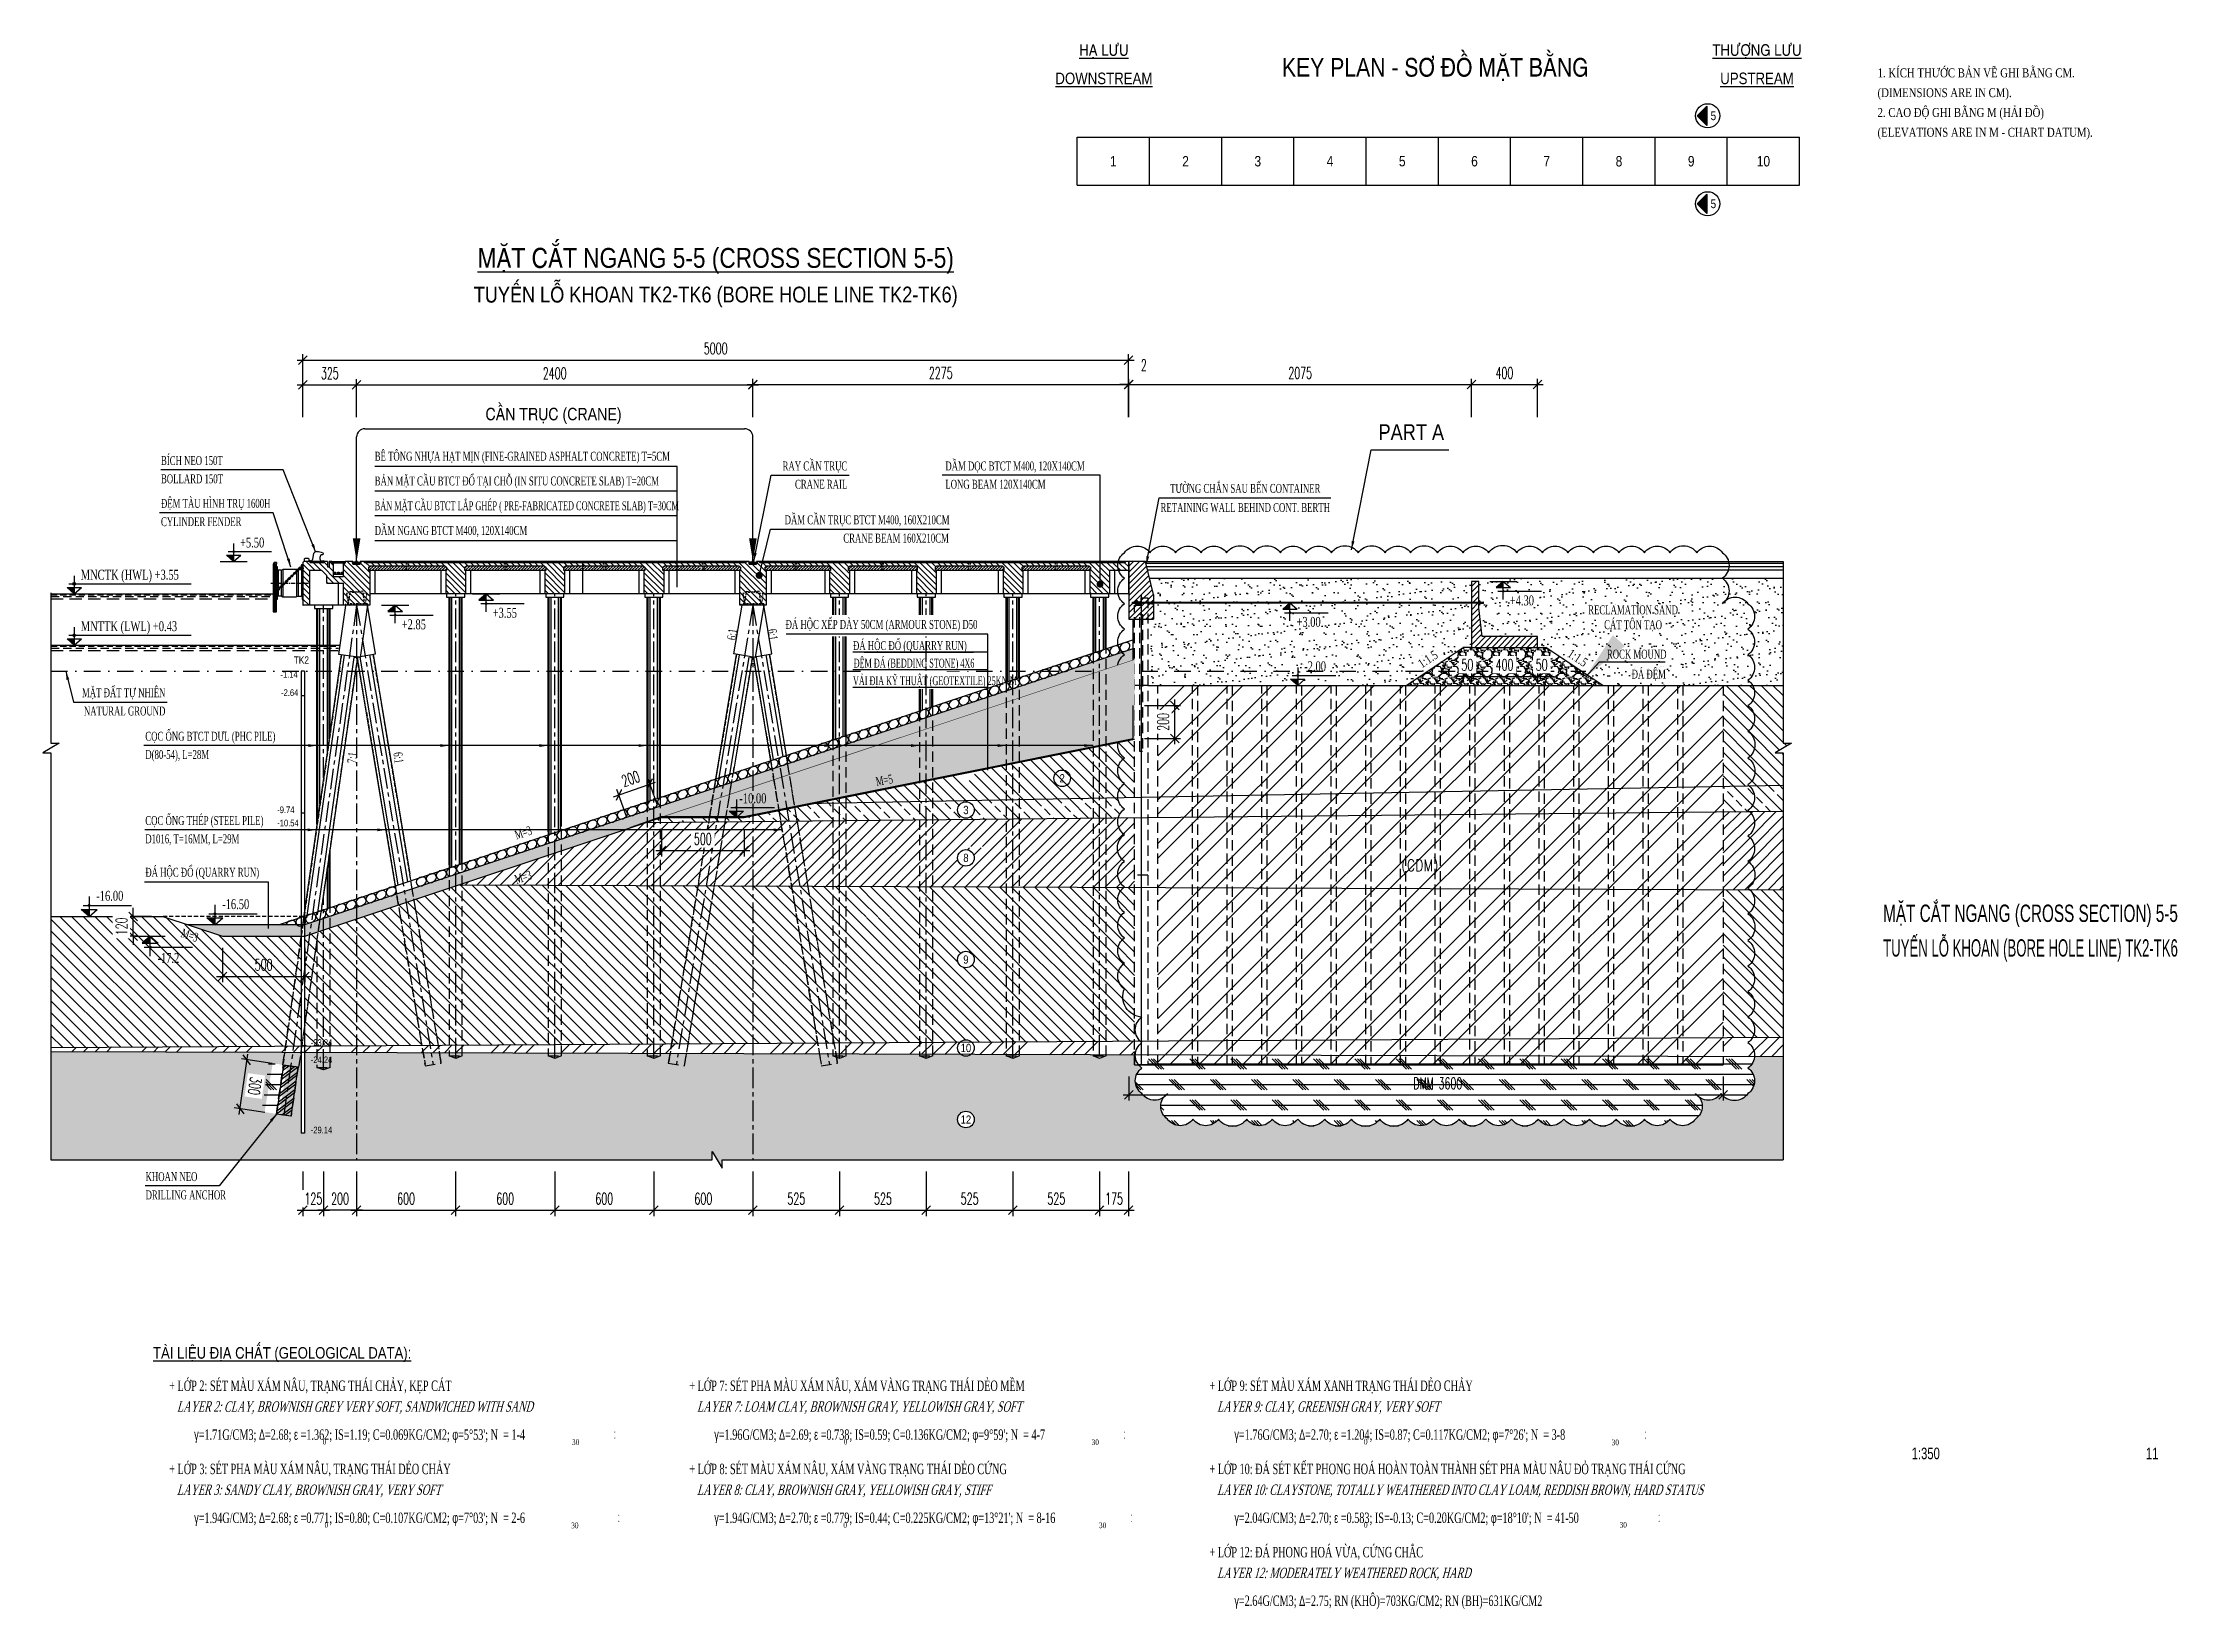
# Model space of a CAD drawing. Extents: x 9472 to 112692, y 46655 to 72187.
# Drawn here: x 68272 to 81200, y 62696 to 72187 of the extents above; entities that cross this region are included whole.
import ezdxf
from ezdxf.enums import TextEntityAlignment as Align

# ---------------------------------------------------------------- set-up
doc = ezdxf.new("R2010")
doc.units = 0
doc.header["$LTSCALE"] = 10
doc.header["$MEASUREMENT"] = 0
for name, pattern in [('CENTER', [2, 1.25, -0.25, 0.25, -0.25]), ('DASHDOT', [1, 0.5, -0.25, 0, -0.25]), ('HIDDEN', [0.375, 0.25, -0.125])]:
    doc.linetypes.add(name, pattern=pattern)
doc.layers.get('0').update_dxf_attribs({"color": 6, "linetype": 'CONTINUOUS'})
for name, color, linetype in [('Anchor wall', 6, 'CONTINUOUS'), ('Bao', 1, 'CONTINUOUS'), ('Border', 3, 'CONTINUOUS'), ('Center', 9, 'CENTER'), ('COBAN', 3, 'CONTINUOUS'), ('Da', 9, 'CONTINUOUS'), ('Dia chat', 8, 'CONTINUOUS'), ('Dim', 4, 'CONTINUOUS'), ('Hatch', 8, 'CONTINUOUS'), ('Hatch coc', 8, 'CONTINUOUS'), ('Khuat 151', 151, 'HIDDEN'), ('Khung', 1, 'CONTINUOUS'), ('Kich thuoc', 2, 'CONTINUOUS'), ('KT', 2, 'CONTINUOUS'), ('Lop dat', 171, 'CONTINUOUS'), ('Net tim', 6, 'CONTINUOUS'), ('Net vang', 8, 'CONTINUOUS'), ('P-T', 7, 'HIDDEN'), ('Pile D800', 30, 'CONTINUOUS'), ('Ray', 6, 'CONTINUOUS'), ('Text', 4, 'CONTINUOUS'), ('Tie rope', 6, 'CONTINUOUS'), ('Tim', 8, 'CENTER')]:
    doc.layers.add(name, color=color, linetype=linetype)
doc.styles.add('CMB-2', font='Vhavanb.ttf', dxfattribs={"width": 1.5, "height": 2})
doc.styles.add('Hung', font='Vharialn.ttf')
doc.styles.add('Kichthuoc', font='romans.shx', dxfattribs={"width": 0.6})
doc.styles.add('ROMANS', font='romans.shx', dxfattribs={"width": 0.8})
doc.styles.get("Standard").update_dxf_attribs({"font": 'vntimeh.shx', "width": 0.65})
doc.styles.add('Ten', font='Vharialn.ttf')
doc.styles.add('Vntimeh', font='vntimeh.shx', dxfattribs={"width": 0.75})
doc.linetypes.add('DAT_LINE', pattern='A,0.2,[2,g.shx,S=0.017,R=0,X=-0.017,Y=0],0.22', length=0.42)
doc.dimstyles.new('Dim 350', dxfattribs={"dimscale": 350, "dimtxt": 0.2, "dimasz": 0.15, "dimexe": 0.1, "dimexo": 0.2, "dimgap": 0.1, "dimtad": 1, "dimdec": 0, "dimlfac": -1, "dimzin": 0, "dimdsep": 46, "dimtxsty": 'Kichthuoc', "dimblk": 'OBLIQUE', "dimcen": 0.1, "dimdle": 0.1, "dimclrd": 2, "dimclre": 2, "dimclrt": 4, "dimadec": 0, "dimazin": 0, "dimtfac": 1, "dimtdec": 0, "dimtix": 1, "dimtmove": 2, "dimatfit": 3, "dimfxl": 1, "dimtfill": 1, "dimtolj": 1, "dimtzin": 0, "dimarcsym": 0})
doc.dimstyles.new('Dim A3-200', dxfattribs={"dimscale": 200, "dimtxt": 1.5, "dimasz": 1.5, "dimexe": 1.5, "dimexo": 2, "dimgap": 1, "dimtad": 1, "dimdec": 1, "dimdsep": 46, "dimtxsty": 'Vntimeh', "dimcen": 2.5, "dimclrd": 4, "dimclre": 4, "dimclrt": 7, "dimadec": 1, "dimazin": 2, "dimtfac": 1, "dimtdec": 1, "dimtix": 1, "dimtmove": 1, "dimatfit": 3, "dimfxl": 0.25, "dimtolj": 1, "dimtzin": 0, "dimlwd": -1, "dimlwe": -1, "dimarcsym": 0})
doc.dimstyles.new('Le 350', dxfattribs={"dimscale": 350, "dimtxt": 0.2, "dimasz": 0.15, "dimexe": 0.1, "dimexo": 0.2, "dimgap": 0.1, "dimtad": 1, "dimdec": 0, "dimzin": 0, "dimdsep": 46, "dimtxsty": 'Kichthuoc', "dimblk": 'ARCHTICK', "dimcen": 0, "dimdle": 0.1, "dimclrd": 2, "dimclre": 2, "dimclrt": 256, "dimadec": 0, "dimazin": 0, "dimtfac": 1, "dimtdec": 0, "dimtix": 1, "dimtmove": 2, "dimatfit": 3, "dimfxl": 1, "dimtolj": 1, "dimtzin": 0, "dimarcsym": 0})
pattern_1 = [(45, (-321910.8185, 18076.0106), (-1.1048543456, 1.1048543456), []), (135, (-321910.8185, 18076.0106), (-1.1048543456, -1.1048543456), [])]
pattern_2 = [(45, (-319510.8185, 18076.0106), (-1.1048543456, 1.1048543456), []), (135, (-319510.8185, 18076.0106), (-1.1048543456, -1.1048543456), [])]
pattern_3 = [(45, (58800, -41580), (-212.132, 212.132), []), (45, (58870.7, -41580), (-212.132, 212.132), []), (45, (58941.42, -41580), (-212.132, 212.132), []), (45, (59012.13, -41580), (-212.132, 212.132), [])]
pattern_4 = [(0, (0, 0), (0, 62.5), []), (135, (31.25, -31.25), (-125, -125), [88.38835, -88.38835]), (135, (46.88, -31.25), (-125, -125), [88.38835, -88.38835]), (135, (62.5, -31.25), (-125, -125), [88.38835, -88.38835])]
pattern_5 = [(45, (58800, 0), (-8.8388348, 8.8388348), [])]

msp = doc.modelspace()

# ---------------------------------------------------------------- texts
at = {"layer": 'Text'}
for s, height, style, p in [('%%uh¹ l\xadu', 70, 'Ten', (74699.1, 72107.4)), ('key plan - s¬ ®å mÆt b»ng', 112, 'Ten', (76706, 71981.8)), ('%%uth\xadîng l\xadu', 70, 'Ten', (78654.5, 72107.4)), ('%%Udownstream', 70, 'Ten', (74699.1, 71935.4)), ('%%Uupstream', 70, 'Ten', (78654.5, 71935.4)), ('%%UMÆt c¾t ngang 5-5 (cross section 5-5)', 120, 'Hung', (72348.2, 70822.9)), ('tuyÕn lç khoan TK2-TK6 (BORE HOLE LINE TK2-TK6)', 96, 'Ten', (72348.2, 70612.9)), ('cÇn trôc (crane)', 75, 'Ten', (71365.8, 69899.6)), ('TK2', 44, 'Ten', (69838.4, 68424.8))]:
    msp.add_text(s, height=height, dxfattribs=dict(at, style=style)).set_placement(p, align=Align.CENTER)
for s, height, width, p in [('1. kÝch th\xadíc b¶n vÏ ghi b»ng cm.', 54, 0.8, (79384.9, 71977)), ('(dimensions are in cm).', 54, 0.8, (79384.9, 71857)), ('2. cao ®é ghi b»ng m (h¶i ®å)', 54, 0.8, (79384.9, 71737)), ('(elevations are in m - chart datum).', 54, 0.8, (79384.9, 71617)), ('bÝch neo 150t', 54, 0.65, (68988.4, 69628.4)), ('bª t«ng nhùa h¹t mÞn (fine-grained asphalt concrete) t=5cm', 54, 0.65, (70282.8, 69654.6)), ('bollard 150t', 54, 0.65, (68988.4, 69517.6)), ('b¶n mÆt cÇu btct ®æ t¹i chç (in situ concrete slab) t=20cm', 54, 0.65, (70282.8, 69504.6)), ('dÇm däc btct m400, 120x140cm', 54, 0.65, (73738.9, 69595.5)), ('®Öm tµu h×nh trô 1600h', 54, 0.65, (68988.4, 69368.8)), ('b¶n mÆt cÇu btct l¾p ghÐp ( pre-fabricated concrete slab) t=30cm', 54, 0.58, (70282.8, 69354.6)), ('long beam 120x140cm', 54, 0.65, (73738.9, 69484.7)), ('cylinder fender', 54, 0.65, (68988.4, 69258)), ('+5.50', 60, 0.7, (69467.2, 69128.9)), ('dÇm ngang btct m400, 120x140cm', 54, 0.65, (70282.8, 69204.6)), ('mnctk (hwl) +3.55', 60, 0.7, (68502.4, 68933.9)), ('+4.30', 60, 0.7, (77157.2, 68777.9)), ('mnttk (lwl) +0.43', 60, 0.7, (68502.4, 68621.9)), ('+2.85', 60, 0.7, (70446.2, 68632.9)), ('+3.55', 60, 0.7, (70997.3, 68702.9)), ('+3.00', 60, 0.7, (75865.3, 68647.9)), ('cäc èng btct d\xadl (phc pile)', 54, 0.65, (68893.5, 67958.2)), ('d(80-54), l=28m', 54, 0.65, (68893.5, 67847.4)), ('cäc èng thÐp (steel pile)', 54, 0.65, (68893.5, 67447.5)), ('d1016, t=16mm, l=29m', 54, 0.65, (68893.5, 67336.7)), ('®¸ héc ®æ (quarry run)', 54, 0.65, (68893.7, 67133.9)), ('-16.00', 60, 0.7, (68596.5, 66988.4)), ('-16.50', 60, 0.7, (69359, 66937.9)), ('-17.2', 60, 0.7, (68967.1, 66611.7)), ('khoan neo', 54, 0.65, (68895.1, 65290.2)), ('drilling anchor', 54, 0.65, (68895.1, 65179.4)), ('+ líp 2: sÐt mµu x¸m n©u, tr¹ng th¸i ch¶y, kÑp c¸t', 63, 0.65, (69038.2, 64018.7)), ('+ líp 7: sÐt pha mµu x¸m n©u, x¸m vµng tr¹ng th¸i dÎo mÒm', 63, 0.65, (72188.2, 64018.7)), ('+ líp 9: sÐt mµu x¸m xanh tr¹ng th¸i dÎo ch¶y', 63, 0.65, (75338.2, 64018.7)), ('.', 34.7, 0.7, (71731.6, 63767.2)), ('.', 34.7, 0.7, (74817.9, 63767.2)), ('.', 34.7, 0.7, (77973.4, 63767.2)), ('0', 34.7, 0.7, (69967.1, 63694.2)), ('30', 34.65, 0.7, (71477.8, 63691.6)), ('.', 34.7, 0.7, (71731.6, 63730.4)), ('0', 34.7, 0.7, (73123.3, 63694.2)), ('30', 34.65, 0.7, (74624.4, 63691.1)), ('.', 34.7, 0.7, (74817.9, 63730.4)), ('0', 34.7, 0.7, (76273.6, 63694.2)), ('30', 34.65, 0.7, (77774.1, 63689.9)), ('.', 34.7, 0.7, (77973.4, 63730.4)), ('+ líp 3: sÐt pha mµu x¸m n©u, tr¹ng th¸i dÎo ch¶y', 63, 0.65, (69038.2, 63514.7)), ('+ líp 8: sÐt mµu x¸m n©u, x¸m vµng tr¹ng th¸i dÎo cøng', 63, 0.65, (72188.2, 63514.7)), ('+ líp 10: ®¸ sÐt kÕt phong ho¸ hoµn toµn thµnh sÐt pha mµu n©u ®á tr¹ng th¸i cøng', 63, 0.65, (75338.2, 63514.7)), ('0', 34.7, 0.7, (69978.9, 63190.2)), ('30', 34.65, 0.7, (71472.7, 63186.8)), ('.', 34.7, 0.7, (71755.5, 63263.2)), ('.', 34.7, 0.7, (71755.5, 63226.4)), ('0', 34.7, 0.7, (73120.8, 63189.5)), ('30', 34.65, 0.7, (74669.4, 63187.6)), ('.', 34.7, 0.7, (74861.4, 63263.2)), ('.', 34.7, 0.7, (74861.4, 63226.4)), ('0', 34.7, 0.7, (76273.9, 63190.2)), ('30', 34.65, 0.7, (77822.1, 63190.2)), ('.', 34.7, 0.7, (78056.1, 63263.2)), ('.', 34.7, 0.7, (78056.1, 63226.4)), ('+ líp 12: ®¸ phong ho¸ võa, cøng ch¾c', 63, 0.65, (75338.2, 63010.7))]:
    msp.add_text(s, height=height, dxfattribs=dict(at, width=width)).set_placement(p)
at = {"layer": 'Text', "style": 'Ten'}
for p in [(78390.3, 71744), (78390.3, 71210.7)]:
    msp.add_text('5', height=52.5, dxfattribs=at).set_placement(p, align=Align.MIDDLE_CENTER)
for s, height, p in [('1', 63, (74756.1, 71468.8)), ('2', 63, (75193.6, 71468.8)), ('3', 63, (75631.1, 71468.8)), ('4', 63, (76068.6, 71468.8)), ('5', 63, (76506.1, 71468.8)), ('6', 63, (76943.6, 71468.8)), ('7', 63, (77381.1, 71468.8)), ('8', 63, (77818.6, 71468.8)), ('9', 63, (78256.1, 71468.8)), ('10', 63, (78693.6, 71468.8)), ('3', 50, (73863.4, 67538.3)), ('8', 50, (73863.4, 67248)), ('9', 50, (73863.4, 66632.4)), ('10', 50, (73863.4, 66096.6)), ('12', 50, (73863.4, 65663.1))]:
    msp.add_text(s, height=height, dxfattribs=at).set_placement(p, align=Align.MIDDLE)
at = {"layer": 'Text', "width": 0.65}
for s, p in [('ray cÇn trôc', (73144.9, 69595.5)), ('crane rail', (73144.9, 69484.7)), ('dÇm cÇn trôc btct m400, 160x210cm', (73764.1, 69269.2)), ('crane beam 160x210cm', (73760, 69158.4)), ('mÆt ®Êt tù nhiªn', (69014.9, 68221.7)), ('natural ground', (69014.9, 68110.9))]:
    msp.add_text(s, height=54, dxfattribs=at).set_placement(p, align=Align.RIGHT)
for s, p in [('t\xadêng ch¾n sau bÕn container', (75555.4, 69459.7)), ('retaining wall behind cont. berth', (75555.4, 69343.6))]:
    msp.add_text(s, height=54, dxfattribs=at).set_placement(p, align=Align.CENTER)
for s, rotation, p in [('6:1', 82.87498, (72469.9, 68565.4)), ('6:1', 277.12502, (72663.3, 68631.7)), ('7:1', 84.2072, (70169.7, 67818.8)), ('6:1', 277.12502, (70396.2, 67885.4)), ('m=3', 18.43495, (71141.6, 67358.9)), ('m=3', 18.43495, (71141.6, 67089.3))]:
    msp.add_text(s, height=54, rotation=rotation, dxfattribs=at).set_placement(p)
at = {"layer": 'Text', "style": 'Ten'}
for s, height, p in [('-1.14', 40, (69712.1, 68339.2)), ('-2.64', 40, (69715.7, 68229.4)), ('-9.74', 40, (69692.4, 67519.4)), ('-10.54', 40, (69692.4, 67439.4)), ('-23.84', 40, (69895.7, 66109.4)), ('-24.24', 40, (69895.7, 66004.7)), ('-29.14', 40, (69895.7, 65579.4)), ('%%uTµi liÖu ®Þa chÊt (geological data):', 69.3, (68940.3, 64214.8))]:
    msp.add_text(s, height=height, dxfattribs=at).set_placement(p)
at = {"layer": 'Text', "style": 'CMB-2'}
for s, width, p, p2 in [('MÆt c¾t ngang (cross section) 5-5', 0.663152, (79418.7, 66860.1), (81203.7, 66860.1)), ('TuyÕn lç khoan (bore hole line) TK2-TK6', 0.601506, (79418.7, 66650.1), (81203.7, 66650.1))]:
    msp.add_text(s, height=105, dxfattribs=dict(at, width=width)).set_placement(p, p2, align=Align.FIT)
at = {"layer": 'Text', "width": 0.65}
msp.add_text('m=3', height=54, rotation=341.56505, dxfattribs=at).set_placement((69154, 66753.3), align=Align.CENTER)
at = {"layer": 'Text', "oblique": 15, "width": 0.65}
for s, p in [('   layer 2: clay, brownish grey very soft, sandwiched with sand', (69038.2, 63892.7)), ('   layer 7: loam clay, brownish gray, yellowish gray, soft', (72188.2, 63892.7)), ('   layer 9: clay, greenish gray, very soft', (75338.2, 63892.7)), ('   layer 3: sandy clay, brownish gray, very soft', (69038.2, 63388.7)), ('   layer 8: clay, brownish gray, yellowish gray, stiff', (72188.2, 63388.7)), ('   layer 10: claystone, totally weathered into clay loam, reddish brown, hard status', (75338.2, 63388.7)), ('   layer 12: moderately weathered rock, hard', (75338.2, 62884.7))]:
    msp.add_text(s, height=63, dxfattribs=at).set_placement(p)
at = {"layer": 'Text', "style": 'Ten', "width": 0.85}
for s, p in [('1:350', (79676.7, 63605.1)), ('11', (81048, 63605.1))]:
    msp.add_text(s, height=70, dxfattribs=at).set_placement(p, align=Align.CENTER)
at = {"layer": 'Text', "char_height": 63, "width": 13860, "attachment_point": 7}
for s, insert in [("{\\Fgreeks.shx|c1;g}=1.71g/cm3; {\\Fgreeks.shx|c0;D}=2.68; {\\Fgreeks.shx|c1;e} =1.362; iS=1.19; C=0.069kg/cm2; {\\Fgreeks.shx|c1;f}=5°53'; n  = 1-4", (69189.4, 63703.7)), ("{\\Fgreeks|c0;g}=1.96g/cm3; {\\Fgreeks|c0;D}=2.69; {\\Fgreeks|c0;e} =0.738; iS=0.59; C=0.136kg/cm2; {\\Fgreeks|c0;f}=9°59'; n  = 4-7", (72339.4, 63703.7)), ("{\\Fgreeks.shx|c1;g}=1.76g/cm3; {\\Fgreeks.shx|c0;D}=2.70; {\\Fgreeks.shx|c1;e} =1.204; iS=0.87; C=0.117kg/cm2; {\\Fgreeks.shx|c1;f}=7°26'; n  = 3-8", (75489.4, 63703.7)), ("{\\Fgreeks|c0;g}=1.94g/cm3; {\\Fgreeks|c0;D}=2.68; {\\Fgreeks|c0;e} =0.771; iS=0.80; C=0.107kg/cm2; {\\Fgreeks|c0;f}=7°03'; n  = 2-6", (69189.4, 63199.7)), ("{\\Fgreeks.shx|c1;g}=1.94g/cm3; {\\Fgreeks.shx|c0;D}=2.70; {\\Fgreeks.shx|c1;e} =0.779; iS=0.44; C=0.225kg/cm2; {\\Fgreeks.shx|c1;f}=13°21'; n  = 8-16", (72339.4, 63199.7)), ("{\\Fgreeks.shx|c1;g}=2.04g/cm3; {\\Fgreeks.shx|c0;D}=2.70; {\\Fgreeks.shx|c1;e} =0.583; iS=-0.13; C=0.20kg/cm2; {\\Fgreeks.shx|c1;f}=18°10'; n  = 41-50", (75489.4, 63199.7)), ('{\\Fgreeks|c0;g}=2.64g/cm3; {\\Fgreeks|c0;D}=2.75; rN (KH¤)=703kg/cm2; rN (BH)=631kg/cm2', (75489.4, 62695.7))]:
    msp.add_mtext(s, dxfattribs=dict(at, insert=insert))

# ---------------------------------------------------------------- blocks, each defined once
blk = doc.blocks.new('*X3')
at = {"color": 0, "linetype": 'ByBlock'}
for p, q in [((-219.889, 160.55), (-219.107, 160.55)), ((-219.879, 160.56), (-219.117, 160.56)), ((-219.869, 160.57), (-219.127, 160.57)), ((-219.859, 160.58), (-219.137, 160.58)), ((-219.849, 160.59), (-219.147, 160.59)), ((-219.839, 160.6), (-219.157, 160.6)), ((-219.829, 160.61), (-219.167, 160.61)), ((-219.819, 160.62), (-219.177, 160.62)), ((-219.809, 160.63), (-219.187, 160.63)), ((-219.799, 160.64), (-219.197, 160.64)), ((-219.789, 160.65), (-219.207, 160.65)), ((-219.779, 160.66), (-219.217, 160.66)), ((-219.769, 160.67), (-219.227, 160.67)), ((-219.759, 160.68), (-219.237, 160.68)), ((-219.749, 160.69), (-219.247, 160.69)), ((-219.739, 160.7), (-219.257, 160.7)), ((-219.729, 160.71), (-219.267, 160.71)), ((-219.719, 160.72), (-219.277, 160.72)), ((-219.709, 160.73), (-219.287, 160.73)), ((-219.699, 160.74), (-219.297, 160.74)), ((-219.689, 160.75), (-219.307, 160.75)), ((-219.679, 160.76), (-219.317, 160.76)), ((-219.669, 160.77), (-219.327, 160.77)), ((-219.659, 160.78), (-219.337, 160.78)), ((-219.649, 160.79), (-219.347, 160.79)), ((-219.639, 160.8), (-219.357, 160.8)), ((-219.629, 160.81), (-219.367, 160.81)), ((-219.619, 160.82), (-219.377, 160.82)), ((-219.609, 160.83), (-219.387, 160.83)), ((-219.599, 160.84), (-219.397, 160.84)), ((-219.589, 160.85), (-219.407, 160.85)), ((-219.579, 160.86), (-219.417, 160.86)), ((-219.569, 160.87), (-219.427, 160.87)), ((-219.559, 160.88), (-219.437, 160.88)), ((-219.549, 160.89), (-219.447, 160.89)), ((-219.539, 160.9), (-219.457, 160.9)), ((-219.529, 160.91), (-219.467, 160.91)), ((-219.519, 160.92), (-219.477, 160.92)), ((-219.509, 160.93), (-219.487, 160.93)), ((-219.499, 160.94), (-219.497, 160.94))]:
    blk.add_line(p, q, dxfattribs=at)
blk = doc.blocks.new('_Oblique')
at = {"color": 0, "linetype": 'ByBlock', "lineweight": -2}
blk.add_line((-0.5, -0.5), (0.5, 0.5), dxfattribs=at)
blk = doc.blocks.new('*D47')
at = {"layer": 'Kich thuoc', "color": 2, "lineweight": -2}
for p, q in [((71373, 65349), (71373, 65078)), ((71973, 65349), (71973, 65078)), ((71338, 65113), (72008, 65113))]:
    blk.add_line(p, q, dxfattribs=at)
at = {"layer": 'Kich thuoc', "color": 2, "lineweight": -2, "xscale": 52.5, "yscale": 52.5, "zscale": 52.5, "rotation": 180}
blk.add_blockref('_Oblique', (71373, 65113), dxfattribs=at)
at = {"layer": 'Kich thuoc', "color": 2, "lineweight": -2, "xscale": 52.5, "yscale": 52.5, "zscale": 52.5}
blk.add_blockref('_Oblique', (71973, 65113), dxfattribs=at)
at = {"layer": 'Kich thuoc', "color": 4, "insert": (71673, 65183), "char_height": 70, "attachment_point": 5, "style": 'Kichthuoc', "bg_fill": 3, "box_fill_scale": 1.25, "bg_fill_color": 9, "bg_fill_true_color": 13158600, "bg_fill_transparency": 3783840}
blk.add_mtext('\\A1;600', dxfattribs=at)
blk = doc.blocks.new('*D48')
at = {"layer": 'Kich thuoc', "color": 2, "lineweight": -2}
for p, q in [((69462, 65693), (69514, 66059)), ((69661, 66003), (69475, 66030)), ((69618, 65706), (69432, 65733))]:
    blk.add_line(p, q, dxfattribs=at)
at = {"layer": 'Kich thuoc', "color": 2, "lineweight": -2, "xscale": 52.5, "yscale": 52.5, "zscale": 52.5}
for p, rotation in [((69509, 66025), 81.86989779202536), ((69467, 65728), 261.8698977920254)]:
    blk.add_blockref('_Oblique', p, dxfattribs=dict(at, rotation=rotation))
at = {"layer": 'Kich thuoc', "color": 4, "insert": (69557, 65866), "char_height": 70, "attachment_point": 5, "rotation": 261.8699, "style": 'Kichthuoc', "bg_fill": 3, "box_fill_scale": 1.25, "bg_fill_color": 9, "bg_fill_true_color": 13158600, "bg_fill_transparency": 3780624}
blk.add_mtext('\\A1;300', dxfattribs=at)
blk = doc.blocks.new('*D49')
at = {"layer": 'Kich thuoc', "color": 2, "lineweight": -2}
for p, q in [((69360, 66703), (69360, 66495)), ((69860, 66703), (69860, 66495)), ((69325, 66530), (69895, 66530))]:
    blk.add_line(p, q, dxfattribs=at)
at = {"layer": 'Kich thuoc', "color": 2, "lineweight": -2, "xscale": 52.5, "yscale": 52.5, "zscale": 52.5, "rotation": 180}
blk.add_blockref('_Oblique', (69360, 66530), dxfattribs=at)
at = {"layer": 'Kich thuoc', "color": 2, "lineweight": -2, "xscale": 52.5, "yscale": 52.5, "zscale": 52.5}
blk.add_blockref('_Oblique', (69860, 66530), dxfattribs=at)
at = {"layer": 'Kich thuoc', "color": 4, "insert": (69610, 66600), "char_height": 70, "attachment_point": 5, "style": 'Kichthuoc', "bg_fill": 3, "box_fill_scale": 1.25, "bg_fill_color": 9, "bg_fill_true_color": 13158600, "bg_fill_transparency": 3739004}
blk.add_mtext('\\A1;500', dxfattribs=at)
blk = doc.blocks.new('_ArchTick')
at = {"color": 0, "linetype": 'ByBlock', "const_width": 0.15}
blk.add_lwpolyline([(-0.5, -0.5), (0.5, 0.5)], dxfattribs=at)
blk = doc.blocks.new('*D50')
at = {"layer": 'Hatch', "color": 2, "lineweight": -2}
for p, q in [((68930, 66893), (68784, 66893)), ((68819, 66893), (68819, 66946)), ((68819, 66773), (68819, 66893)), ((68840, 66773), (68784, 66773)), ((68819, 66773), (68819, 66721))]:
    blk.add_line(p, q, dxfattribs=at)
at = {"layer": 'Hatch', "color": 2, "lineweight": -2, "xscale": 52.5, "yscale": 52.5, "zscale": 52.5}
for p, rotation in [((68819, 66893), 270), ((68819, 66773), 90)]:
    blk.add_blockref('_Oblique', p, dxfattribs=dict(at, rotation=rotation))
at = {"layer": 'Hatch', "color": 4, "insert": (68749, 66833), "char_height": 70, "attachment_point": 5, "rotation": 90, "style": 'Kichthuoc', "bg_fill": 3, "box_fill_scale": 1.25, "bg_fill_color": 9, "bg_fill_true_color": 13158600, "bg_fill_transparency": 4178288}
blk.add_mtext('\\A1;120', dxfattribs=at)
blk = doc.blocks.new('*D51')
at = {"layer": 'Kich thuoc', "color": 2, "lineweight": -2}
for p, q in [((70173, 65349), (70173, 65078)), ((70773, 65349), (70773, 65078)), ((70138, 65113), (70808, 65113))]:
    blk.add_line(p, q, dxfattribs=at)
at = {"layer": 'Kich thuoc', "color": 2, "lineweight": -2, "xscale": 52.5, "yscale": 52.5, "zscale": 52.5, "rotation": 180}
blk.add_blockref('_Oblique', (70173, 65113), dxfattribs=at)
at = {"layer": 'Kich thuoc', "color": 2, "lineweight": -2, "xscale": 52.5, "yscale": 52.5, "zscale": 52.5}
blk.add_blockref('_Oblique', (70773, 65113), dxfattribs=at)
at = {"layer": 'Kich thuoc', "color": 4, "insert": (70473, 65183), "char_height": 70, "attachment_point": 5, "style": 'Kichthuoc', "bg_fill": 3, "box_fill_scale": 1.25, "bg_fill_color": 9, "bg_fill_true_color": 13158600, "bg_fill_transparency": 5598908}
blk.add_mtext('\\A1;600', dxfattribs=at)
blk = doc.blocks.new('*D52')
at = {"layer": 'Kich thuoc', "color": 2, "lineweight": -2}
for p, q in [((69848, 65349), (69848, 65078)), ((69973, 65349), (69973, 65078)), ((69813, 65113), (70008, 65113))]:
    blk.add_line(p, q, dxfattribs=at)
at = {"layer": 'Kich thuoc', "color": 4, "insert": (69911, 65183), "char_height": 70, "attachment_point": 5, "style": 'Kichthuoc', "bg_fill": 3, "box_fill_scale": 1.25, "bg_fill_color": 9, "bg_fill_true_color": 13158600, "bg_fill_transparency": 6488129}
blk.add_mtext('\\A1;125', dxfattribs=at)
at = {"layer": 'Kich thuoc', "color": 2, "lineweight": -2, "xscale": 52.5, "yscale": 52.5, "zscale": 52.5, "rotation": 180}
blk.add_blockref('_Oblique', (69848, 65113), dxfattribs=at)
at = {"layer": 'Kich thuoc', "color": 2, "lineweight": -2, "xscale": 52.5, "yscale": 52.5, "zscale": 52.5}
blk.add_blockref('_Oblique', (69973, 65113), dxfattribs=at)
blk = doc.blocks.new('*D53')
at = {"layer": 'Kich thuoc', "color": 2, "lineweight": -2}
for p, q in [((70773, 65349), (70773, 65078)), ((71373, 65349), (71373, 65078)), ((70738, 65113), (71408, 65113))]:
    blk.add_line(p, q, dxfattribs=at)
at = {"layer": 'Kich thuoc', "color": 2, "lineweight": -2, "xscale": 52.5, "yscale": 52.5, "zscale": 52.5, "rotation": 180}
blk.add_blockref('_Oblique', (70773, 65113), dxfattribs=at)
at = {"layer": 'Kich thuoc', "color": 2, "lineweight": -2, "xscale": 52.5, "yscale": 52.5, "zscale": 52.5}
blk.add_blockref('_Oblique', (71373, 65113), dxfattribs=at)
at = {"layer": 'Kich thuoc', "color": 4, "insert": (71073, 65183), "char_height": 70, "attachment_point": 5, "style": 'Kichthuoc', "bg_fill": 3, "box_fill_scale": 1.25, "bg_fill_color": 9, "bg_fill_true_color": 13158600, "bg_fill_transparency": 11732736}
blk.add_mtext('\\A1;600', dxfattribs=at)
blk = doc.blocks.new('*D54')
at = {"layer": 'Kich thuoc', "color": 2, "lineweight": -2}
for p, q in [((74673, 65349), (74673, 65078)), ((74848, 65349), (74848, 65078)), ((74638, 65113), (74883, 65113))]:
    blk.add_line(p, q, dxfattribs=at)
at = {"layer": 'Kich thuoc', "color": 2, "lineweight": -2, "xscale": 52.5, "yscale": 52.5, "zscale": 52.5, "rotation": 180}
blk.add_blockref('_Oblique', (74673, 65113), dxfattribs=at)
at = {"layer": 'Kich thuoc', "color": 2, "lineweight": -2, "xscale": 52.5, "yscale": 52.5, "zscale": 52.5}
blk.add_blockref('_Oblique', (74848, 65113), dxfattribs=at)
at = {"layer": 'Kich thuoc', "color": 4, "insert": (74761, 65183), "char_height": 70, "attachment_point": 5, "style": 'Kichthuoc', "bg_fill": 3, "box_fill_scale": 1.25, "bg_fill_color": 9, "bg_fill_true_color": 13158600, "bg_fill_transparency": 11732736}
blk.add_mtext('\\A1;175', dxfattribs=at)
blk = doc.blocks.new('*D55')
at = {"layer": 'Kich thuoc', "color": 2, "lineweight": -2}
for p, q in [((72573, 65349), (72573, 65078)), ((73098, 65349), (73098, 65078)), ((72538, 65113), (73133, 65113))]:
    blk.add_line(p, q, dxfattribs=at)
at = {"layer": 'Kich thuoc', "color": 2, "lineweight": -2, "xscale": 52.5, "yscale": 52.5, "zscale": 52.5, "rotation": 180}
blk.add_blockref('_Oblique', (72573, 65113), dxfattribs=at)
at = {"layer": 'Kich thuoc', "color": 2, "lineweight": -2, "xscale": 52.5, "yscale": 52.5, "zscale": 52.5}
blk.add_blockref('_Oblique', (73098, 65113), dxfattribs=at)
at = {"layer": 'Kich thuoc', "color": 4, "insert": (72836, 65183), "char_height": 70, "attachment_point": 5, "style": 'Kichthuoc', "bg_fill": 3, "box_fill_scale": 1.25, "bg_fill_color": 9, "bg_fill_true_color": 13158600, "bg_fill_transparency": 11732736}
blk.add_mtext('\\A1;525', dxfattribs=at)
blk = doc.blocks.new('*D56')
at = {"layer": 'Kich thuoc', "color": 2, "lineweight": -2}
for p, q in [((71973, 65349), (71973, 65078)), ((72573, 65349), (72573, 65078)), ((71938, 65113), (72608, 65113))]:
    blk.add_line(p, q, dxfattribs=at)
at = {"layer": 'Kich thuoc', "color": 2, "lineweight": -2, "xscale": 52.5, "yscale": 52.5, "zscale": 52.5, "rotation": 180}
blk.add_blockref('_Oblique', (71973, 65113), dxfattribs=at)
at = {"layer": 'Kich thuoc', "color": 2, "lineweight": -2, "xscale": 52.5, "yscale": 52.5, "zscale": 52.5}
blk.add_blockref('_Oblique', (72573, 65113), dxfattribs=at)
at = {"layer": 'Kich thuoc', "color": 4, "insert": (72273, 65183), "char_height": 70, "attachment_point": 5, "style": 'Kichthuoc', "bg_fill": 3, "box_fill_scale": 1.25, "bg_fill_color": 9, "bg_fill_true_color": 13158600, "bg_fill_transparency": 5598908}
blk.add_mtext('\\A1;600', dxfattribs=at)
blk = doc.blocks.new('*D57')
at = {"layer": 'Kich thuoc', "color": 2, "lineweight": -2}
for p, q in [((73623, 65349), (73623, 65078)), ((74148, 65349), (74148, 65078)), ((73588, 65113), (74183, 65113))]:
    blk.add_line(p, q, dxfattribs=at)
at = {"layer": 'Kich thuoc', "color": 2, "lineweight": -2, "xscale": 52.5, "yscale": 52.5, "zscale": 52.5, "rotation": 180}
blk.add_blockref('_Oblique', (73623, 65113), dxfattribs=at)
at = {"layer": 'Kich thuoc', "color": 2, "lineweight": -2, "xscale": 52.5, "yscale": 52.5, "zscale": 52.5}
blk.add_blockref('_Oblique', (74148, 65113), dxfattribs=at)
at = {"layer": 'Kich thuoc', "color": 4, "insert": (73886, 65183), "char_height": 70, "attachment_point": 5, "style": 'Kichthuoc', "bg_fill": 3, "box_fill_scale": 1.25, "bg_fill_color": 9, "bg_fill_true_color": 13158600, "bg_fill_transparency": 11732736}
blk.add_mtext('\\A1;525', dxfattribs=at)
blk = doc.blocks.new('*D58')
at = {"layer": 'Kich thuoc', "color": 2, "lineweight": -2}
for p, q in [((73098, 65349), (73098, 65078)), ((73623, 65349), (73623, 65078)), ((73063, 65113), (73658, 65113))]:
    blk.add_line(p, q, dxfattribs=at)
at = {"layer": 'Kich thuoc', "color": 2, "lineweight": -2, "xscale": 52.5, "yscale": 52.5, "zscale": 52.5, "rotation": 180}
blk.add_blockref('_Oblique', (73098, 65113), dxfattribs=at)
at = {"layer": 'Kich thuoc', "color": 2, "lineweight": -2, "xscale": 52.5, "yscale": 52.5, "zscale": 52.5}
blk.add_blockref('_Oblique', (73623, 65113), dxfattribs=at)
at = {"layer": 'Kich thuoc', "color": 4, "insert": (73361, 65183), "char_height": 70, "attachment_point": 5, "style": 'Kichthuoc', "bg_fill": 3, "box_fill_scale": 1.25, "bg_fill_color": 9, "bg_fill_true_color": 13158600, "bg_fill_transparency": 5598908}
blk.add_mtext('\\A1;525', dxfattribs=at)
blk = doc.blocks.new('*D59')
at = {"layer": 'Kich thuoc', "color": 2, "lineweight": -2}
for p, q in [((74148, 65349), (74148, 65078)), ((74673, 65349), (74673, 65078)), ((74113, 65113), (74708, 65113))]:
    blk.add_line(p, q, dxfattribs=at)
at = {"layer": 'Kich thuoc', "color": 2, "lineweight": -2, "xscale": 52.5, "yscale": 52.5, "zscale": 52.5, "rotation": 180}
blk.add_blockref('_Oblique', (74148, 65113), dxfattribs=at)
at = {"layer": 'Kich thuoc', "color": 2, "lineweight": -2, "xscale": 52.5, "yscale": 52.5, "zscale": 52.5}
blk.add_blockref('_Oblique', (74673, 65113), dxfattribs=at)
at = {"layer": 'Kich thuoc', "color": 4, "insert": (74411, 65183), "char_height": 70, "attachment_point": 5, "style": 'Kichthuoc', "bg_fill": 3, "box_fill_scale": 1.25, "bg_fill_color": 9, "bg_fill_true_color": 13158600, "bg_fill_transparency": 3829008}
blk.add_mtext('\\A1;525', dxfattribs=at)
blk = doc.blocks.new('*D60')
at = {"layer": 'Kich thuoc', "color": 2, "lineweight": -2}
for p, q in [((69813, 70264), (74883, 70264)), ((69848, 69918), (69848, 70299)), ((74848, 69918), (74848, 70299))]:
    blk.add_line(p, q, dxfattribs=at)
at = {"layer": 'Kich thuoc', "color": 2, "lineweight": -2, "xscale": 52.5, "yscale": 52.5, "zscale": 52.5, "rotation": 180}
blk.add_blockref('_Oblique', (69848, 70264), dxfattribs=at)
at = {"layer": 'Kich thuoc', "color": 2, "lineweight": -2, "xscale": 52.5, "yscale": 52.5, "zscale": 52.5}
blk.add_blockref('_Oblique', (74848, 70264), dxfattribs=at)
at = {"layer": 'Kich thuoc', "color": 4, "insert": (72348, 70334), "char_height": 70, "attachment_point": 5, "style": 'Kichthuoc', "bg_fill": 3, "box_fill_scale": 1.25, "bg_fill_color": 9, "bg_fill_true_color": 13158600, "bg_fill_transparency": 623441}
blk.add_mtext('\\A1;5000', dxfattribs=at)
blk = doc.blocks.new('*D61')
at = {"layer": 'Kich thuoc', "color": 2, "lineweight": -2}
for p, q in [((70138, 70114), (72608, 70114)), ((70173, 69918), (70173, 70149)), ((72573, 69918), (72573, 70149))]:
    blk.add_line(p, q, dxfattribs=at)
at = {"layer": 'Kich thuoc', "color": 2, "lineweight": -2, "xscale": 52.5, "yscale": 52.5, "zscale": 52.5, "rotation": 180}
blk.add_blockref('_Oblique', (70173, 70114), dxfattribs=at)
at = {"layer": 'Kich thuoc', "color": 2, "lineweight": -2, "xscale": 52.5, "yscale": 52.5, "zscale": 52.5}
blk.add_blockref('_Oblique', (72573, 70114), dxfattribs=at)
at = {"layer": 'Kich thuoc', "color": 4, "insert": (71373, 70184), "char_height": 70, "attachment_point": 5, "style": 'Kichthuoc', "bg_fill": 3, "box_fill_scale": 1.25, "bg_fill_color": 9, "bg_fill_true_color": 13158600, "bg_fill_transparency": 11732736}
blk.add_mtext('\\A1;2400', dxfattribs=at)
blk = doc.blocks.new('Ray A120')
at = {"layer": 'Ray'}
for p, q in [((-110, 9), (-110, 0)), ((-110, 0), (110, 0)), ((-105, 15), (-60, 20)), ((-60, 93), (-60, 62)), ((-60, 20), (-42, 27)), ((-56, 56), (-43, 52)), ((-36, 42), (-36, 37)), ((36, 42), (36, 37)), ((42, 27), (60, 20)), ((56, 56), (43, 52)), ((60, 93), (60, 62)), ((60, 20), (105, 15)), ((110, 0), (110, 9))]:
    blk.add_line(p, q, dxfattribs=at)
blk.add_lwpolyline([(51, 103, 0.0424492), (-51, 103)], format="xyb", dxfattribs=at)
for centre, radius, start, end in [((-104, 9), 6, 96.84277, 180), ((-50, 93), 10, 94.8614, 180), ((-54, 62), 6, 180, 251.56505), ((-46, 42), 10, 0, 71.56505), ((-46, 37), 10, 292.61986, 0), ((46, 42), 10, 108.43495, 180), ((46, 37), 10, 180, 247.38014), ((50, 93), 10, 0, 85.1386), ((54, 62), 6, 288.43495, 0), ((104, 9), 6, 0, 83.15723)]:
    blk.add_arc(centre, radius, start, end, dxfattribs=at)
blk = doc.blocks.new('*D62')
at = {"layer": 'Kich thuoc', "color": 2, "lineweight": -2}
for p, q in [((69813, 70114), (70208, 70114)), ((69848, 69918), (69848, 70149)), ((70173, 69918), (70173, 70149))]:
    blk.add_line(p, q, dxfattribs=at)
at = {"layer": 'Kich thuoc', "color": 2, "lineweight": -2, "xscale": 52.5, "yscale": 52.5, "zscale": 52.5, "rotation": 180}
blk.add_blockref('_Oblique', (69848, 70114), dxfattribs=at)
at = {"layer": 'Kich thuoc', "color": 2, "lineweight": -2, "xscale": 52.5, "yscale": 52.5, "zscale": 52.5}
blk.add_blockref('_Oblique', (70173, 70114), dxfattribs=at)
at = {"layer": 'Kich thuoc', "color": 4, "insert": (70011, 70184), "char_height": 70, "attachment_point": 5, "style": 'Kichthuoc', "bg_fill": 3, "box_fill_scale": 1.25, "bg_fill_color": 9, "bg_fill_true_color": 13158600, "bg_fill_transparency": 11732736}
blk.add_mtext('\\A1;325', dxfattribs=at)
blk = doc.blocks.new('*D63')
at = {"layer": 'Kich thuoc', "color": 2, "lineweight": -2}
for p, q in [((72538, 70116), (74883, 70116)), ((72573, 69918), (72573, 70151)), ((74848, 69918), (74848, 70151))]:
    blk.add_line(p, q, dxfattribs=at)
at = {"layer": 'Kich thuoc', "color": 2, "lineweight": -2, "xscale": 52.5, "yscale": 52.5, "zscale": 52.5, "rotation": 180}
blk.add_blockref('_Oblique', (72573, 70116), dxfattribs=at)
at = {"layer": 'Kich thuoc', "color": 2, "lineweight": -2, "xscale": 52.5, "yscale": 52.5, "zscale": 52.5}
blk.add_blockref('_Oblique', (74848, 70116), dxfattribs=at)
at = {"layer": 'Kich thuoc', "color": 4, "insert": (73711, 70186), "char_height": 70, "attachment_point": 5, "style": 'Kichthuoc', "bg_fill": 3, "box_fill_scale": 1.25, "bg_fill_color": 9, "bg_fill_true_color": 13158600, "bg_fill_transparency": 11732736}
blk.add_mtext('\\A1;2275', dxfattribs=at)
blk = doc.blocks.new('ch')
at = {"color": 0}
for p, q in [((1879308, 222653), (1879308, 222563)), ((1879308, 222653), (1879311, 222653)), ((1879308, 222563), (1879558, 222563)), ((1879318, 222647), (1879323, 222583)), ((1879334, 222572), (1879532, 222572)), ((1879548, 222647), (1879543, 222583)), ((1879558, 222653), (1879555, 222653)), ((1879558, 222653), (1879558, 222563))]:
    blk.add_line(p, q, dxfattribs=at)
for centre, radius, start, end in [((1879311, 222646), 7, 5, 90), ((1879334, 222583), 11, 185, 270), ((1879532, 222583), 11, 270, 355), ((1879555, 222646), 7, 90, 175)]:
    blk.add_arc(centre, radius, start, end, dxfattribs=at)
blk = doc.blocks.new('*D158')
at = {"color": 2, "lineweight": -2}
for p, q in [((17596, 107346), (17596, 107253)), ((17646, 107346), (17646, 107253)), ((17596, 107288), (17543, 107288)), ((17596, 107288), (17646, 107288)), ((17646, 107288), (17698, 107288))]:
    blk.add_line(p, q, dxfattribs=at)
at = {"color": 2, "lineweight": -2, "xscale": 52.5, "yscale": 52.5, "zscale": 52.5}
blk.add_blockref('_Oblique', (17596, 107288), dxfattribs=at)
at = {"color": 2, "lineweight": -2, "xscale": 52.5, "yscale": 52.5, "zscale": 52.5, "rotation": 180}
blk.add_blockref('_Oblique', (17646, 107288), dxfattribs=at)
at = {"color": 4, "insert": (17621, 107358), "char_height": 70, "attachment_point": 5, "style": 'Kichthuoc', "bg_fill": 3, "box_fill_scale": 1.25, "bg_fill_color": 9, "bg_fill_true_color": 13158600, "bg_fill_transparency": 3955916}
blk.add_mtext('\\A1;50', dxfattribs=at)
blk = doc.blocks.new('*D159')
at = {"color": 2, "lineweight": -2}
for p, q in [((17646, 107346), (17646, 107253)), ((18046, 107346), (18046, 107253)), ((17611, 107288), (18081, 107288))]:
    blk.add_line(p, q, dxfattribs=at)
at = {"color": 2, "lineweight": -2, "xscale": 52.5, "yscale": 52.5, "zscale": 52.5, "rotation": 180}
blk.add_blockref('_Oblique', (17646, 107288), dxfattribs=at)
at = {"color": 2, "lineweight": -2, "xscale": 52.5, "yscale": 52.5, "zscale": 52.5}
blk.add_blockref('_Oblique', (18046, 107288), dxfattribs=at)
at = {"color": 4, "insert": (17846, 107358), "char_height": 70, "attachment_point": 5, "style": 'Kichthuoc', "bg_fill": 3, "box_fill_scale": 1.25, "bg_fill_color": 9, "bg_fill_true_color": 13158600, "bg_fill_transparency": 15822336}
blk.add_mtext('\\A1;400', dxfattribs=at)
blk = doc.blocks.new('*D160')
at = {"color": 2, "lineweight": -2}
for p, q in [((18046, 107346), (18046, 107253)), ((18096, 107346), (18096, 107253)), ((18046, 107288), (17993, 107288)), ((18046, 107288), (18096, 107288)), ((18096, 107288), (18148, 107288))]:
    blk.add_line(p, q, dxfattribs=at)
at = {"color": 2, "lineweight": -2, "xscale": 52.5, "yscale": 52.5, "zscale": 52.5}
blk.add_blockref('_Oblique', (18046, 107288), dxfattribs=at)
at = {"color": 2, "lineweight": -2, "xscale": 52.5, "yscale": 52.5, "zscale": 52.5, "rotation": 180}
blk.add_blockref('_Oblique', (18096, 107288), dxfattribs=at)
at = {"color": 4, "insert": (18071, 107358), "char_height": 70, "attachment_point": 5, "style": 'Kichthuoc', "bg_fill": 3, "box_fill_scale": 1.25, "bg_fill_color": 9, "bg_fill_true_color": 13158600, "bg_fill_transparency": 7194000}
blk.add_mtext('\\A1;50', dxfattribs=at)
blk = doc.blocks.new('*D161')
at = {"layer": 'Kich thuoc', "color": 2, "lineweight": -2}
for p, q in [((15571, 104864), (15571, 104718)), ((19171, 104864), (19171, 104718)), ((15536, 104753), (19206, 104753))]:
    blk.add_line(p, q, dxfattribs=at)
at = {"layer": 'Kich thuoc', "color": 2, "lineweight": -2, "xscale": 52.5, "yscale": 52.5, "zscale": 52.5, "rotation": 180}
blk.add_blockref('_Oblique', (15571, 104753), dxfattribs=at)
at = {"layer": 'Kich thuoc', "color": 2, "lineweight": -2, "xscale": 52.5, "yscale": 52.5, "zscale": 52.5}
blk.add_blockref('_Oblique', (19171, 104753), dxfattribs=at)
at = {"layer": 'Kich thuoc', "color": 4, "insert": (17442, 104823), "char_height": 70, "attachment_point": 5, "style": 'Kichthuoc'}
blk.add_mtext('\\A1;DMM 3600', dxfattribs=at)
blk = doc.blocks.new('*D64')
at = {"layer": 'Kich thuoc', "color": 2, "lineweight": -2}
for p, q in [((74815, 70116), (76960, 70116)), ((74850, 69918), (74850, 70151)), ((76925, 69918), (76925, 70151))]:
    blk.add_line(p, q, dxfattribs=at)
at = {"layer": 'Kich thuoc', "color": 2, "lineweight": -2, "xscale": 52.5, "yscale": 52.5, "zscale": 52.5, "rotation": 180}
blk.add_blockref('_Oblique', (74850, 70116), dxfattribs=at)
at = {"layer": 'Kich thuoc', "color": 2, "lineweight": -2, "xscale": 52.5, "yscale": 52.5, "zscale": 52.5}
blk.add_blockref('_Oblique', (76925, 70116), dxfattribs=at)
at = {"layer": 'Kich thuoc', "color": 4, "insert": (75888, 70186), "char_height": 70, "attachment_point": 5, "style": 'Kichthuoc', "bg_fill": 3, "box_fill_scale": 1.25, "bg_fill_color": 9, "bg_fill_true_color": 13158600, "bg_fill_transparency": 5599424}
blk.add_mtext('\\A1;2075', dxfattribs=at)
blk = doc.blocks.new('*D65')
at = {"layer": 'Kich thuoc', "color": 2, "lineweight": -2}
for p, q in [((76890, 70116), (77360, 70116)), ((76925, 69918), (76925, 70151)), ((77325, 69918), (77325, 70151))]:
    blk.add_line(p, q, dxfattribs=at)
at = {"layer": 'Kich thuoc', "color": 2, "lineweight": -2, "xscale": 52.5, "yscale": 52.5, "zscale": 52.5, "rotation": 180}
blk.add_blockref('_Oblique', (76925, 70116), dxfattribs=at)
at = {"layer": 'Kich thuoc', "color": 2, "lineweight": -2, "xscale": 52.5, "yscale": 52.5, "zscale": 52.5}
blk.add_blockref('_Oblique', (77325, 70116), dxfattribs=at)
at = {"layer": 'Kich thuoc', "color": 4, "insert": (77125, 70186), "char_height": 70, "attachment_point": 5, "style": 'Kichthuoc', "bg_fill": 3, "box_fill_scale": 1.25, "bg_fill_color": 9, "bg_fill_true_color": 13158600, "bg_fill_transparency": 5599424}
blk.add_mtext('\\A1;400', dxfattribs=at)
blk = doc.blocks.new('*D148')
at = {"layer": 'Kich thuoc', "color": 2, "lineweight": -2}
for p, q in [((74848, 70116), (74796, 70116)), ((74848, 69918), (74848, 70151)), ((74848, 70116), (74850, 70116)), ((74850, 69918), (74850, 70151)), ((74850, 70116), (74903, 70116))]:
    blk.add_line(p, q, dxfattribs=at)
at = {"layer": 'Kich thuoc', "color": 4, "insert": (74941, 70233), "char_height": 70, "attachment_point": 5, "style": 'Kichthuoc', "bg_fill": 3, "box_fill_scale": 1.25, "bg_fill_color": 9, "bg_fill_true_color": 13158600, "bg_fill_transparency": 4133040}
blk.add_mtext('\\A1;2', dxfattribs=at)
at = {"layer": 'Kich thuoc', "color": 2, "lineweight": -2, "xscale": 52.5, "yscale": 52.5, "zscale": 52.5}
blk.add_blockref('_Oblique', (74848, 70116), dxfattribs=at)
at = {"layer": 'Kich thuoc', "color": 2, "lineweight": -2, "xscale": 52.5, "yscale": 52.5, "zscale": 52.5, "rotation": 180}
blk.add_blockref('_Oblique', (74850, 70116), dxfattribs=at)
blk = doc.blocks.new('*D155')
at = {"layer": 'Hatch', "color": 2, "lineweight": -2}
for p, q in [((69973, 65349), (69973, 65078)), ((70173, 65349), (70173, 65078)), ((70208, 65113), (69938, 65113))]:
    blk.add_line(p, q, dxfattribs=at)
at = {"layer": 'Hatch', "color": 2, "lineweight": -2, "xscale": 52.5, "yscale": 52.5, "zscale": 52.5, "rotation": 180}
blk.add_blockref('_Oblique', (69973, 65113), dxfattribs=at)
at = {"layer": 'Hatch', "color": 2, "lineweight": -2, "xscale": 52.5, "yscale": 52.5, "zscale": 52.5}
blk.add_blockref('_Oblique', (70173, 65113), dxfattribs=at)
at = {"layer": 'Hatch', "color": 4, "insert": (70073, 65183), "char_height": 70, "attachment_point": 5, "style": 'Kichthuoc', "bg_fill": 3, "box_fill_scale": 1.25, "bg_fill_color": 9, "bg_fill_true_color": 13158600, "bg_fill_transparency": 0}
blk.add_mtext('\\A1;200', dxfattribs=at)
blk = doc.blocks.new('Dem CSS1600')
for p, q in [((-175, 125), (-180, 115)), ((-180, 115), (-180, -175)), ((-160, 125), (-175, 125)), ((-160, -175), (-160, 125)), ((-160, 125), (-160, 116)), ((-151, 77), (-156, 82)), ((-131, 77), (-151, 77)), ((-131, 77), (-121, 82)), ((-29, 81), (-39, 82)), ((-29, 81), (-9, 81)), ((-9, 81), (-4, 84)), ((-156, -83), (-151, -78)), ((-151, -78), (-131, -78)), ((-131, -78), (-121, -83)), ((-29, -81), (-39, -83)), ((-9, -81), (-29, -81)), ((-4, -83), (-9, -81)), ((-180, -175), (-160, -175))]:
    blk.add_line(p, q)
for points in [[(-160, -99), (-160, 99), (-156, 99), (-156, -99)], [(0, -99), (0, 99), (-4, 99), (-4, -99)]]:
    blk.add_lwpolyline(points, close=True)
for points in [[(-156, 82), (-156, -83)], [(-39, 82), (-121, 82)], [(-121, -83), (-39, -83)]]:
    blk.add_lwpolyline(points)
at = {"layer": 'Hatch'}
for p, q in [((-151, 77), (-151, -78)), ((-131, 77), (-131, -78)), ((-121, 82), (-121, -83)), ((-39, 82), (-39, -83)), ((-29, 81), (-29, -81)), ((-9, 81), (-9, -81))]:
    blk.add_line(p, q, dxfattribs=at)
at = {"layer": 'Net tim', "extrusion": (0, 0, -1)}
for centre in [(-178, 115), (-178, 80), (-178, 30), (-178, -20), (-178, -70), (-178, -120)]:
    blk.add_ellipse(centre, major_axis=(0, -2.16), ratio=0.475595, dxfattribs=at)
at = {"layer": 'Net tim'}
for centre in [(-178, 70), (-178, 20), (-178, -30), (-178, -80), (-178, -130), (-178, -170)]:
    blk.add_ellipse(centre, major_axis=(0, 2.16), ratio=0.475595, dxfattribs=at)
at = {"layer": 'Net vang'}
for p, q in [((-180, 75), (-170, 75)), ((-180, 25), (-170, 25)), ((-173, 115), (-178, 120)), ((-172, 125), (-174, 120)), ((-170, 116), (-174, 120)), ((-173, 115), (-173, -175)), ((-170, 116), (-170, -175)), ((-170, 116), (-160, 116)), ((-7, 94), (-4, 94)), ((-7, 93), (-7, 87)), ((-7, 92), (-4, 92)), ((-7, 88), (-4, 88)), ((-7, 86), (-4, 86)), ((-4, 96), (-4, 96)), ((-4, 96), (-4, 84)), ((-4, 93), (-4, 93)), ((-4, 92), (-4, 92)), ((-4, 88), (-4, 88)), ((-4, 87), (-4, 87)), ((-4, 84), (-4, 84)), ((-180, -25), (-170, -25)), ((-180, -75), (-170, -75)), ((-180, -125), (-170, -125))]:
    blk.add_line(p, q, dxfattribs=at)
for points in [[(-111, -8), (-115, -12, -1), (-122, -4), (-118, -1, -1)], [(-102, 7, 1), (-103, 8), (-114, -2, 1), (-112, -4)], [(-94, 9), (-98, 5, -1), (-105, 12), (-101, 16, -1)], [(-95, 10), (-99, 7, -1), (-103, 11), (-100, 15, -1)], [(-85, 24, 1), (-86, 25), (-97, 15, 1), (-95, 13)], [(-77, 26), (-80, 22, -1), (-88, 29), (-84, 33, -1)], [(-78, 27), (-82, 24, -1), (-86, 28), (-83, 31, -1)], [(-69, 39, 1), (-70, 41), (-80, 31, 1), (-78, 30)], [(-61, 41), (-65, 38, -1), (-72, 45), (-68, 48, -1)], [(-63, 43), (-66, 39, -1), (-70, 43), (-67, 47, -1)], [(-53, 55, 1), (-55, 56), (-64, 47, 1), (-63, 45)], [(-46, 57), (-49, 53, -1), (-56, 60), (-53, 64, -1)], [(-47, 58), (-51, 55, -1), (-55, 59), (-51, 62, -1)], [(-38, 70, 1), (-39, 71), (-48, 62, 1), (-47, 61)], [(-30, 72), (-34, 69, -1), (-41, 76), (-37, 79, -1)], [(-31, 73), (-35, 70, -1), (-39, 74), (-36, 78, -1)], [(-22, 85, 1), (-24, 87), (-33, 78, 1), (-31, 76)], [(-14, 88), (-18, 84, -1), (-25, 91), (-21, 95, -1)], [(-16, 89), (-19, 85, -1), (-23, 90), (-20, 93, -1)], [(-5, 103, 1), (-6, 104), (-17, 93, 1), (-16, 92)], [(-168, -53), (-165, -53, -1), (-165, -59), (-168, -59)], [(-153, -44, 1), (-154, -42), (-165, -53, 1), (-164, -54)], [(-145, -42), (-149, -45, -1), (-156, -38), (-152, -35, -1)], [(-147, -40), (-150, -44, -1), (-154, -40), (-151, -36, -1)], [(-136, -27, 1), (-137, -26), (-148, -36, 1), (-147, -37)], [(-128, -25), (-132, -28, -1), (-139, -21), (-135, -18, -1)], [(-130, -23), (-133, -27, -1), (-137, -23), (-134, -19, -1)], [(-119, -10, 1), (-120, -9), (-131, -19, 1), (-130, -21)], [(-112, -7), (-116, -10, -1), (-120, -6), (-117, -2, -1)]]:
    blk.add_lwpolyline(points, format="xyb", close=True, dxfattribs=at)
blk.add_lwpolyline([(-170, -51), (-165, -51, -1), (-165, -61), (-170, -61)], format="xyb", dxfattribs=at)
for centre, radius, start, end in [((-6, 93), 1.18, 125.2226, 234.7774), ((-1, 90), 6.01, 156.4634, 203.5366), ((-6, 87), 1.18, 125.2226, 234.7774)]:
    blk.add_arc(centre, radius, start, end, dxfattribs=at)
for points, knots in [([(0, 112), (-1, 112), (-2, 112), (-4, 111), (-4, 111), (-6, 111), (-7, 110), (-8, 110), (-8, 109), (-9, 109), (-9, 108), (-10, 108), (-10, 108), (-10, 107), (-10, 107), (-10, 106), (-11, 106), (-11, 105), (-11, 105), (-11, 104), (-11, 104), (-10, 104), (-10, 103), (-10, 103), (-10, 103), (-10, 102), (-9, 102), (-9, 101), (-9, 101), (-8, 101), (-8, 100), (-6, 100), (-6, 99), (-5, 99), (-4, 99), (-3, 98), (-2, 98), (-1, 98), (0, 98), (0, 98)], [1.570796, 1.570796, 1.570796, 1.570796, 1.8386, 1.8386, 2.10867, 2.10867, 2.37874, 2.37874, 2.552986, 2.552986, 2.698933, 2.698933, 2.844881, 2.844881, 2.955375, 2.955375, 3.065869, 3.065869, 3.176363, 3.176363, 3.286857, 3.286857, 3.397351, 3.397351, 3.507845, 3.507845, 3.618339, 3.618339, 3.728833, 3.728833, 3.943994, 3.943994, 4.159155, 4.159155, 4.374316, 4.374316, 4.589477, 4.589477, 4.712389, 4.712389, 4.712389, 4.712389]), ([(0, 109), (0, 109), (-1, 109), (-1, 109), (-2, 109), (-3, 108), (-3, 108), (-4, 108), (-4, 108), (-5, 108), (-6, 107), (-6, 107), (-6, 107), (-7, 107), (-7, 106), (-7, 106), (-7, 106), (-7, 106), (-7, 106), (-7, 106), (-7, 106), (-8, 105), (-8, 105), (-8, 105), (-8, 105), (-8, 105), (-8, 105), (-8, 105), (-8, 105), (-8, 105), (-8, 105), (-8, 105), (-8, 105), (-8, 105), (-8, 105), (-8, 105), (-7, 104), (-7, 104), (-7, 104), (-7, 104), (-7, 104), (-7, 104), (-7, 104), (-7, 103), (-7, 103), (-6, 103), (-6, 103), (-6, 103), (-6, 103), (-5, 102), (-5, 102), (-4, 102), (-3, 102), (-3, 102), (-2, 101), (-1, 101), (-1, 101), (0, 101), (0, 101), (0, 101)], [1.570796, 1.570796, 1.570796, 1.570796, 1.693364, 1.693364, 1.864632, 1.864632, 2.035899, 2.035899, 2.207166, 2.207166, 2.378434, 2.378434, 2.549701, 2.549701, 2.720969, 2.720969, 2.825107, 2.825107, 2.901902, 2.901902, 2.955263, 2.955263, 3.001966, 3.001966, 3.048669, 3.048669, 3.090389, 3.090389, 3.13211, 3.13211, 3.215551, 3.215551, 3.268046, 3.268046, 3.31345, 3.31345, 3.358854, 3.358854, 3.427341, 3.427341, 3.495829, 3.495829, 3.625524, 3.625524, 3.735142, 3.735142, 3.844761, 3.844761, 4.008383, 4.008383, 4.172004, 4.172004, 4.335625, 4.335625, 4.499247, 4.499247, 4.662868, 4.662868, 4.712389, 4.712389, 4.712389, 4.712389])]:
    blk.add_open_spline(points, degree=3, knots=knots, dxfattribs=at)
at = {"layer": 'Tim', "ltscale": 1.5}
for p, q in [((-176, 115), (-180, 115)), ((-176, 80), (-180, 80)), ((-176, 70), (-180, 70)), ((-176, 30), (-180, 30)), ((-176, 20), (-180, 20)), ((-178, 118), (-178, 112)), ((-178, 83), (-178, 77)), ((-178, 67), (-178, 73)), ((-178, 33), (-178, 27)), ((-178, 17), (-178, 23)), ((-176, -20), (-180, -20)), ((-176, -30), (-180, -30)), ((-176, -70), (-180, -70)), ((-176, -80), (-180, -80)), ((-176, -120), (-180, -120)), ((-178, -17), (-178, -23)), ((-178, -33), (-178, -27)), ((-178, -67), (-178, -73)), ((-178, -83), (-178, -77)), ((-178, -117), (-178, -123)), ((-178, -133), (-178, -127)), ((-176, -130), (-180, -130)), ((-176, -170), (-180, -170)), ((-178, -173), (-178, -167))]:
    blk.add_line(p, q, dxfattribs=at)
at = {"layer": 'Tim', "ltscale": 4}
for p, q in [((-152, 90), (-165, 90)), ((-152, -90), (-165, -90))]:
    blk.add_line(p, q, dxfattribs=at)
at = {"layer": 'Tim'}
for p, q in [((-13, 105), (0, 105)), ((-13, 90), (6, 90)), ((-4, 99), (-4, 113))]:
    blk.add_line(p, q, dxfattribs=at)
at = {"layer": 'Tim', "ltscale": 2}
blk.add_line((-194, 0), (40, 0), dxfattribs=at)
blk = doc.blocks.new('*D219')
at = {"layer": 'Da', "color": 2, "lineweight": -2}
for p, q in [((72020, 67423), (72020, 67257)), ((72520, 67423), (72520, 67257)), ((71985, 67292), (72555, 67292))]:
    blk.add_line(p, q, dxfattribs=at)
at = {"layer": 'Da', "color": 2, "lineweight": -2, "xscale": 52.5, "yscale": 52.5, "zscale": 52.5, "rotation": 180}
blk.add_blockref('_Oblique', (72020, 67292), dxfattribs=at)
at = {"layer": 'Da', "color": 2, "lineweight": -2, "xscale": 52.5, "yscale": 52.5, "zscale": 52.5}
blk.add_blockref('_Oblique', (72520, 67292), dxfattribs=at)
at = {"layer": 'Da', "color": 4, "insert": (72270, 67362), "char_height": 70, "attachment_point": 5, "style": 'Kichthuoc', "bg_fill": 3, "box_fill_scale": 1.25, "bg_fill_color": 9, "bg_fill_true_color": 13158600, "bg_fill_transparency": 11732736}
blk.add_mtext('\\A1;500', dxfattribs=at)
blk = doc.blocks.new('*D217')
at = {"color": 2, "lineweight": -2}
for p, q in [((71729, 67618), (71984, 67707)), ((71807, 67499), (71750, 67662)), ((71996, 67565), (71939, 67728))]:
    blk.add_line(p, q, dxfattribs=at)
at = {"color": 2, "lineweight": -2, "xscale": 52.5, "yscale": 52.5, "zscale": 52.5}
for p, rotation in [((71762, 67629), 199.2217164017756), ((71950, 67695), 19.22171640177563)]:
    blk.add_blockref('_Oblique', p, dxfattribs=dict(at, rotation=rotation))
at = {"color": 4, "insert": (71833, 67728), "char_height": 70, "attachment_point": 5, "rotation": 19.2217, "style": 'Kichthuoc', "bg_fill": 3, "box_fill_scale": 1.25, "bg_fill_color": 9, "bg_fill_true_color": 13158600, "bg_fill_transparency": 38768}
blk.add_mtext('\\A1;200', dxfattribs=at)
blk = doc.blocks.new('*D218')
at = {"color": 2, "lineweight": -2}
for p, q in [((74946, 68172), (75163, 68172)), ((75128, 67937), (75128, 68207)), ((74946, 67972), (75163, 67972))]:
    blk.add_line(p, q, dxfattribs=at)
at = {"color": 2, "lineweight": -2, "xscale": 52.5, "yscale": 52.5, "zscale": 52.5}
for p, rotation in [((75128, 68172), 90), ((75128, 67972), 270)]:
    blk.add_blockref('_Oblique', p, dxfattribs=dict(at, rotation=rotation))
at = {"color": 4, "insert": (75058, 68072), "char_height": 70, "attachment_point": 5, "rotation": 90, "style": 'Kichthuoc', "bg_fill": 3, "box_fill_scale": 1.25, "bg_fill_color": 9, "bg_fill_true_color": 13158600, "bg_fill_transparency": 5887408}
blk.add_mtext('\\A1;200', dxfattribs=at)
blk = doc.blocks.new('Kerb')
at = {"layer": 'Hatch'}
h = blk.add_hatch(dxfattribs=at)
h.set_pattern_fill('ANSI31', color=256, scale=200, style=0)
h.set_pattern_definition([(45, (-479.473, 38940.208), (-17.6776695, 17.6776695), [])])
h.paths.add_polyline_path([(15670.7, 107983.6), (15570.7, 107983.6), (15570.7, 107815.3, -0.3488977), (15709.9, 107827)])
h.paths.add_polyline_path([(15709.9, 107827, 0.3488977), (15570.7, 107815.3), (15570.7, 107651.8, 0.0710353), (15596.7, 107633.6), (15605.7, 107633.6), (15605.7, 107719.6), (15620.7, 107719.6), (15620.7, 107728.6), (15645.7, 107728.6), (15645.7, 107730.1), (15605, 107730.1), (15605, 107737.1), (15645.7, 107737.1), (15645.7, 107738.6), (15620.7, 107738.6), (15620.7, 107747.6), (15621, 107747.6, -0.3888787), (15621.7, 107746.9), (15622.2, 107740.5, 0.3888787), (15623.3, 107739.5), (15643.1, 107739.5, 0.3888787), (15644.2, 107740.5), (15644.8, 107746.9, -0.3888787), (15645.5, 107747.6), (15645.7, 107747.6), (15645.7, 107763.6), (15685.7, 107763.6), (15685.7, 107737.1), (15720.7, 107737.1), (15720.7, 107783.6)])
h.paths.add_polyline_path([(15685.7, 107763.6), (15645.7, 107763.6), (15645.7, 107737.1), (15685.7, 107737.1)], flags=17)
h.paths.add_polyline_path([(15685.7, 107730.1), (15645.7, 107730.1), (15645.7, 107719.6), (15645.7, 107663.6), (15653.2, 107663.6), (15653.2, 107633.6), (15685.7, 107633.6)], flags=17)
h.paths.add_polyline_path([(15720.7, 107730.1), (15685.7, 107730.1), (15685.7, 107633.6), (15698.6, 107633.6, 0.0595365), (15720.7, 107648.4)])
h.paths.add_polyline_path([(15645.7, 107719.6), (15605.7, 107719.6), (15605.7, 107633.6), (15638.2, 107633.6), (15638.2, 107663.6), (15645.7, 107663.6)], flags=17)
h.paths.add_polyline_path([(15570.7, 107651.8), (15570.7, 107633.6), (15596.7, 107633.6, -0.0710353)], flags=17)
h.paths.add_polyline_path([(15720.7, 107648.4, -0.0595365), (15698.6, 107633.6), (15720.7, 107633.6)])
h = blk.add_hatch(dxfattribs=at)
h.set_pattern_fill('GRAVEL', color=256, scale=4, style=0)
h.set_pattern_definition([(228.0128, (17323.871, 107335.183), (-812.80069, -914.401124), [13.669, -1353.22]), (184.9697, (17314.727, 107325.023), (1219.201972, 101.599283), [23.4562, -2322.16]), (132.5104, (17291.359, 107322.991), (1015.99926, -1117.601092), [16.5393, -1637.388]), (267.2737, (17251.735, 107297.591), (101.599559, 2031.999346), [21.3602, -2114.656]), (292.8337, (17250.719, 107276.255), (-508.001442, 1219.200693), [20.9454, -2073.592]), (357.2737, (17258.847, 107256.951), (-2031.999346, 101.599559), [21.3602, -2114.656]), (37.6942, (17280.183, 107255.935), (-1320.800834, -1015.999094), [28.2478, -2796.524]), (72.2553, (17302.535, 107273.207), (711.201423, 2235.200648), [26.6688, -2640.212]), (121.4296, (17310.663, 107298.607), (-812.80021, 1320.798446), [21.4325, -2121.82]), (175.2364, (17299.487, 107316.895), (1117.59912, -101.599047), [24.4685, -1198.956]), (222.3974, (17275.103, 107318.927), (-1219.200037, -1117.598546), [31.6431, -3132.672]), (138.8141, (17352.319, 107296.575), (-711.19955, 609.59906), [10.8, -1069.224]), (171.4692, (17344.191, 107303.687), (1320.797984, -203.200512), [20.5473, -2034.184]), (225, (17323.87, 107306.735), (-2e-14, -101.6), [14.368, -129.316]), (203.1986, (17316.759, 107318.927), (508.00171, 203.20089), [7.7376, -766.024]), (291.8014, (17309.647, 107315.879), (-101.60007, 304.8002), [10.9426, -536.192]), (30.9638, (17313.711, 107305.719), (304.79968, 203.20016), [17.773, -574.652]), (161.565, (17328.95, 107314.863), (203.2001, -101.59985), [12.8515, -308.436]), (16.3895, (17250.719, 107315.879), (1016.00056, 304.799366), [18.0035, -1782.352]), (70.3462, (17267.991, 107320.959), (-406.398868, -1117.59842), [15.104, -1495.288]), (293.1986, (17328.951, 107335.183), (-203.20089, 508.00171), [15.475, -758.288]), (343.6105, (17335.047, 107320.959), (-1016.00056, 304.799366), [18.0035, -1782.352]), (339.444, (17250.719, 107252.887), (-508.00063, 203.19975), [17.3614, -850.708]), (294.7751, (17266.975, 107246.791), (-507.998816, 1117.59948), [14.547, -1440.144]), (66.8014, (17329.967, 107233.583), (203.20089, 508.00171), [15.475, -758.288]), (17.354, (17336.063, 107247.807), (-1320.80007, -406.399387), [17.0313, -1686.096]), (69.444, (17280.183, 107233.583), (-203.19975, -508.00063), [8.6807, -859.392]), (101.31, (17323.871, 107233.583), (-101.5995, 406.3987), [5.1806, -512.88]), (165.9638, (17322.855, 107238.663), (304.8002, -101.5998), [20.9454, -397.962]), (186.009, (17302.535, 107243.743), (1015.998502, 101.599763), [19.4107, -1921.656]), (303.69, (17313.71, 107296.575), (-101.60003, 203.1998), [14.653, -351.671]), (353.1572, (17321.839, 107284.383), (1727.200714, -203.20091), [25.5823, -2532.64]), (60.9454, (17347.239, 107281.335), (-406.399055, -711.198304), [10.4603, -1035.576]), (90, (17352.32, 107290.48), (-101.6, 101.6), [6.096, -95.504]), (120.2564, (17300.503, 107246.791), (406.39914, -711.19964), [14.1147, -1397.356]), (48.0128, (17293.391, 107258.983), (812.80069, 914.401124), [27.3377, -1339.552]), (0, (17311.68, 107279.3), (101.6, 101.6), [26.416, -75.184]), (325.3048, (17338.095, 107279.303), (-1015.99824, 711.200068), [16.0644, -1590.372]), (254.0546, (17351.303, 107270.159), (-101.60026, -406.40097), [14.793, -724.868]), (207.646, (17347.239, 107255.935), (-1930.399322, -1016.000639), [24.0858, -2384.5]), (175.4261, (17325.903, 107244.759), (-1320.800304, 101.599508), [25.4812, -2522.632]), (175.4261, (17325.903, 107244.759), (-1320.800304, 101.599508), [25.4812, -2522.632])])
h.paths.add_polyline_path([(18095.7, 107463.6), (18045.7, 107463.6), (17645.7, 107463.6), (17595.7, 107463.6), (17250.7, 107233.6), (17455.7, 107233.6), (17665.7, 107233.6), (17875.7, 107233.6), (18085.7, 107233.6), (18295.7, 107233.6), (18440.7, 107233.6)])
h.paths.add_polyline_path([(17577, 107401), (17664.4, 107401), (17664.4, 107347), (17577, 107347)], flags=24)
h.paths.add_polyline_path([(17789.1, 107401), (17902.3, 107401), (17902.3, 107347), (17789.1, 107347)], flags=24)
h.paths.add_polyline_path([(18027, 107401), (18114.4, 107401), (18114.4, 107347), (18027, 107347)], flags=24)
h = blk.add_hatch(dxfattribs=at)
h.set_pattern_fill('ANSI32', color=256, scale=500, style=0)
h.paths.add_polyline_path([(15745.7, 107233.6), (19170.7, 107233.6), (19170.7, 104933.6), (15745.7, 104933.6)])
h.paths.add_polyline_path([(17201.5, 106202.5), (17465.8, 106202.5), (17465.8, 106060.9), (17201.5, 106060.9)], flags=24)
at = {"layer": 'Kich thuoc'}
h = blk.add_hatch(color=256, dxfattribs=at)
h.paths.add_polyline_path([(16593.4, 107271.8), (16549.8, 107271.8), (16593.4, 107233.6)])
h.paths.add_polyline_path([(16593.4, 107293.6), (16585.2, 107293.6, 0.4142136), (16593.4, 107285.4)])
h.paths.add_polyline_path([(16593.4, 107301.8, 0.4142136), (16585.2, 107293.6), (16593.4, 107293.6)])
h.paths.add_polyline_path([(16593.4, 107301.8), (16593.4, 107293.6), (16601.6, 107293.6, 0.4142136)])
h.paths.add_polyline_path([(16601.6, 107293.6), (16593.4, 107293.6), (16593.4, 107285.4, 0.4142136)])
at = {"color": 3}
for p, q in [((15610.6, 107740.5), (15609.9, 107739.3)), ((15609.9, 107739.3), (15609.9, 107727.8)), ((15610.6, 107726.6), (15609.9, 107727.8)), ((15610.6, 107740.5), (15616.7, 107740.5)), ((15610.6, 107740.5), (15610.6, 107726.6)), ((15610.6, 107737.1), (15616.7, 107737.1)), ((15610.6, 107730.1), (15616.7, 107730.1)), ((15610.6, 107726.6), (15616.7, 107726.6)), ((15616.7, 107740.5), (15616.7, 107726.6)), ((17700.8, 107740.5), (17694.7, 107740.5)), ((17694.7, 107740.5), (17694.7, 107726.6)), ((17700.8, 107737.1), (17694.7, 107737.1)), ((17700.8, 107730.1), (17694.7, 107730.1)), ((17700.8, 107726.6), (17694.7, 107726.6)), ((17700.8, 107740.5), (17700.8, 107726.6)), ((17700.8, 107740.5), (17701.5, 107739.3)), ((17700.8, 107726.6), (17701.5, 107727.8)), ((17701.5, 107739.3), (17701.5, 107727.8))]:
    blk.add_line(p, q, dxfattribs=at)
at = {"color": 7}
for p, q in [((15688.7, 107737), (15698.7, 107737)), ((15688.7, 107737), (15688.7, 107736.8)), ((15688.7, 107736.8), (15698.7, 107736.8)), ((15688.7, 107730.3), (15698.7, 107730.3)), ((15688.7, 107730.3), (15688.7, 107730.1)), ((15688.7, 107730.1), (15698.7, 107730.1)), ((15698.7, 107737), (15720.5, 107742.7)), ((15698.7, 107736.8), (15720.7, 107742.6)), ((15698.7, 107730.3), (15720.7, 107724.6)), ((15698.7, 107730.1), (15720.5, 107724.4)), ((15720.5, 107742.7), (15720.5, 107744.6)), ((15720.5, 107744.6), (15720.7, 107744.6)), ((15720.5, 107722.6), (15720.5, 107724.4)), ((15720.5, 107722.6), (15720.7, 107722.6)), ((15720.7, 107742.6), (15720.7, 107744.6)), ((15720.7, 107722.6), (15720.7, 107724.6))]:
    blk.add_line(p, q, dxfattribs=at)
at = {"color": 0}
for p, q in [((15595.7, 107633.6), (15595.7, 107353.6)), ((15595.7, 107353.6), (15605.7, 107353.6)), ((15685.7, 107233.6), (15605.7, 107233.6)), ((15685.7, 107233.6), (19534.5, 107233.6))]:
    blk.add_line(p, q, dxfattribs=at)
for p, q in [((17250.7, 107233.6), (17595.7, 107463.6)), ((17645.7, 107463.6), (17595.7, 107463.6)), ((18045.7, 107463.6), (18095.7, 107463.6)), ((18440.7, 107233.6), (18095.7, 107463.6))]:
    blk.add_line(p, q)
at = {"color": 7}
for points in [[(15617.9, 107748.6), (15620.7, 107748.6), (15620.7, 107718.6), (15617.9, 107718.6)], [(17690.7, 107748.6), (17693.5, 107748.6), (17693.5, 107718.6), (17690.7, 107718.6)]]:
    blk.add_lwpolyline(points, close=True, dxfattribs=at)
at = {"color": 2}
blk.add_lwpolyline([(17693.5, 107740.8), (17694.7, 107740.8), (17694.7, 107726.3), (17693.5, 107726.3)], close=True, dxfattribs=at)
at = {"color": 0, "linetype": 'HIDDEN', "ltscale": 25}
for points in [[(15745.7, 104933.6), (15745.7, 107233.6), (15985.7, 107233.6), (15985.7, 104933.6)], [(15955.7, 104933.6), (15955.7, 107233.6), (16195.7, 107233.6), (16195.7, 104933.6)], [(16165.7, 104933.6), (16165.7, 107233.6), (16405.7, 107233.6), (16405.7, 104933.6)], [(16375.7, 104933.6), (16375.7, 107233.6), (16615.7, 107233.6), (16615.7, 104933.6)], [(16585.7, 104933.6), (16585.7, 107233.6), (16825.7, 107233.6), (16825.7, 104933.6)], [(16795.7, 104933.6), (16795.7, 107233.6), (17035.7, 107233.6), (17035.7, 104933.6)], [(17005.7, 104933.6), (17005.7, 107233.6), (17245.7, 107233.6), (17245.7, 104933.6)], [(17215.7, 104933.6), (17215.7, 107233.6), (17455.7, 107233.6), (17455.7, 104933.6)], [(17425.7, 104933.6), (17425.7, 107233.6), (17665.7, 107233.6), (17665.7, 104933.6)], [(17635.7, 104933.6), (17635.7, 107233.6), (17875.7, 107233.6), (17875.7, 104933.6)], [(17845.7, 104933.6), (17845.7, 107233.6), (18085.7, 107233.6), (18085.7, 104933.6)], [(18055.7, 104933.6), (18055.7, 107233.6), (18295.7, 107233.6), (18295.7, 104933.6)], [(18265.7, 104933.6), (18265.7, 107233.6), (18505.7, 107233.6), (18505.7, 104933.6)], [(18475.7, 104933.6), (18475.7, 107233.6), (18715.7, 107233.6), (18715.7, 104933.6)], [(18685.7, 104933.6), (18685.7, 107233.6), (18925.7, 107233.6), (18925.7, 104933.6)], [(18895.7, 104933.6), (18895.7, 107233.6), (19170.7, 107233.6), (19170.7, 104933.6)]]:
    blk.add_lwpolyline(points, dxfattribs=at)
at = {"layer": 'Anchor wall'}
blk.add_lwpolyline([(17645.7, 107863.6), (17645.7, 107463.6), (18045.7, 107463.6), (18045.7, 107528.6), (17710.7, 107528.6), (17710.7, 107528.6), (17690.7, 107703.6), (17690.7, 107863.6)], close=True, dxfattribs=at)
at = {"layer": 'Bao'}
for p, q in [((15570.7, 107983.6), (15570.7, 107633.6)), ((15670.7, 107983.6), (15570.7, 107983.6)), ((15720.7, 107783.6), (15670.7, 107983.6)), ((15695.7, 107883.6), (19534.5, 107883.6)), ((15720.7, 107783.6), (15720.7, 107633.6)), ((15570.7, 107633.6), (15720.7, 107633.6))]:
    blk.add_line(p, q, dxfattribs=at)
at = {"layer": 'Center'}
blk.add_line((15592.9, 107733.6), (17718.5, 107733.6), dxfattribs=at)
at = {"layer": 'Center', "ltscale": 300}
blk.add_line((15645.7, 107783.6), (15645.7, 104933.6), dxfattribs=at)
at = {"layer": 'Kich thuoc'}
for p, q in [((16593.4, 107342.7), (16593.4, 107233.6)), ((16511.4, 107233.6), (16675.4, 107233.6)), ((16549.8, 107271.8), (16637, 107271.8)), ((16593.4, 107233.6), (16549.8, 107271.8)), ((16560.7, 107293.6), (16824.1, 107293.6)), ((16593.4, 107233.6), (16637, 107271.8))]:
    blk.add_line(p, q, dxfattribs=at)
at = {"layer": 'P-T', "ltscale": 25}
blk.add_lwpolyline([(15638.2, 107663.6), (15653.2, 107663.6), (15653.2, 106833.6), (15638.2, 106833.6)], close=True, dxfattribs=at)
at = {"layer": 'Pile D800', "linetype": 'HIDDEN', "ltscale": 25}
for points in [[(15645.7, 107763.6), (15685.7, 107763.6), (15685.7, 106083.6), (15605.7, 106083.6), (15605.7, 107718.6), (15645.7, 107718.6), (15645.7, 107763.6)], [(15685.7, 106083.6), (15685.7, 104933.6), (15605.7, 104933.6), (15605.7, 106083.6)]]:
    blk.add_lwpolyline(points, dxfattribs=at)
at = {"layer": 'Tie rope'}
for p, q in [((15592.9, 107736.8), (15593.9, 107737.8)), ((15592.9, 107730.3), (15592.9, 107736.8)), ((15592.9, 107730.3), (15593.9, 107729.3)), ((15593.9, 107737.8), (15609.9, 107737.8)), ((15609.9, 107729.3), (15593.9, 107729.3)), ((15620.7, 107737.8), (15653.9, 107737.8)), ((15653.9, 107729.3), (15620.7, 107729.3)), ((15653.9, 107737.8), (15653.9, 107729.3)), ((15653.9, 107736.6), (17690.7, 107736.6)), ((17690.7, 107730.6), (15653.9, 107730.6)), ((17701.5, 107737.8), (17717.5, 107737.8)), ((17717.5, 107729.3), (17701.5, 107729.3)), ((17718.5, 107736.8), (17717.5, 107737.8)), ((17718.5, 107730.3), (17717.5, 107729.3)), ((17718.5, 107730.3), (17718.5, 107736.8))]:
    blk.add_line(p, q, dxfattribs=at)
blk.add_lwpolyline([(15616.7, 107740.8), (15617.9, 107740.8), (15617.9, 107726.3), (15616.7, 107726.3)], close=True, dxfattribs=at)
at = {"color": 7, "xscale": 0.0999999999985448, "yscale": 0.1000000000058208, "zscale": 0.1}
blk.add_blockref('ch', (-172310.1, 85483.2), dxfattribs=at)
at = {"color": 7, "xscale": -0.0999999999985448, "yscale": 0.1000000000058208, "zscale": 0.1, "rotation": 180}
blk.add_blockref('ch', (-172310.1, 129983.9), dxfattribs=at)
at = {"layer": 'Text', "style": 'Vntimeh', "width": 0.75}
for rotation, p in [(33.69007, (17345.1, 107335.6)), (326.30993, (18223.1, 107411.9))]:
    blk.add_text('1:1.5', height=54, rotation=rotation, dxfattribs=at).set_placement(p)
at = {"layer": 'Text'}
for s, height, width, p in [('rock mound', 54, 0.65, (18466.2, 107395.6)), ('-2.00', 60, 0.7, (16632.7, 107319.1)), ('®¸ ®Öm', 54, 0.65, (18615.6, 107274.8))]:
    blk.add_text(s, height=height, dxfattribs=dict(at, width=width)).set_placement(p)
at = {"layer": 'Text', "insert": (18624.6, 107639.1), "char_height": 54, "attachment_point": 5}
blk.add_mtext('reclamation sand\\Pc¸t t«n t¹o', dxfattribs=at)
at = {"layer": 'Text', "insert": (17333.6, 106131.7), "char_height": 70, "attachment_point": 5, "style": 'ROMANS'}
blk.add_mtext('(CDM)', dxfattribs=at)
at = {"layer": 'Kich thuoc'}
dim = blk.add_linear_dim(base=(19170.7, 104752.8), p1=(15570.7, 104933.6), p2=(19170.7, 104933.6), text='DMM <>', dimstyle='Dim 350', dxfattribs=at)
dim.commit()
dim.dimension.update_dxf_attribs({"geometry": '*D161', "text_midpoint": (17442.2, 104752.8), "dimtype": 160})
at = {"layer": 'Dim'}
blk.add_leader([(18336.2, 107283.4), (18421.7, 107376.7), (18819.2, 107376.7)], dimstyle='Dim A3-200', dxfattribs=at)
dim = blk.add_linear_dim(base=(18045.7, 107288.3), p1=(17645.7, 107415.8), p2=(18045.7, 107415.8), dimstyle='Dim 350', override={"dimfxl": 0.25, "dimtfill": 1})
dim.commit()
dim.dimension.update_dxf_attribs({"geometry": '*D159', "text_midpoint": (17845.7, 107358.3)})
for base, p1, p2, picture, middle in [((17645.7, 107288.3), (17595.7, 107415.8), (17645.7, 107415.8), '*D158', (17620.7, 107358.3)), ((18095.7, 107288.3), (18045.7, 107415.8), (18095.7, 107415.8), '*D160', (18070.7, 107358.3))]:
    dim = blk.add_linear_dim(base=base, p1=p1, p2=p2, dimstyle='Dim 350', override={"dimfxl": 0.25, "dimtfill": 1})
    dim.commit()
    dim.dimension.update_dxf_attribs({"geometry": picture, "text_midpoint": middle})

# ---------------------------------------------------------------- hatches: boundary and pattern name
at = {"layer": 'Dia chat'}
h = msp.add_hatch(dxfattribs=at)
h.set_pattern_fill('ANSI31', color=256, scale=400, angle=90, style=0)
h.set_pattern_definition([(135, (58800, -41580), (-35.35534, -35.35534), [])])
h.paths.add_polyline_path([(74885.2, 68379.4), (74783.1, 68379.4, 0.1955622), (74823.7, 68316.6, 0.5205671), (74823.7, 68162.1, 0.5205671), (74823.7, 68007.6, 0.5205671), (74823.7, 67853.1, 0.5205671), (74823.7, 67698.6, 0.2690392), (74783.9, 67612.8), (74885.2, 67614.7)])
h.paths.add_polyline_path([(78814, 68293.4), (78627.9, 68293.4, -0.3845941), (78599.6, 68170.2, -0.5205671), (78599.6, 68015.7, -0.5205671), (78599.6, 67853.1, -0.5205671), (78599.6, 67690.5, -0.0233448), (78606.6, 67685.1), (78814, 67689), (78814, 67883.7), (78764, 67883.7), (78864, 67943.7), (78814, 67943.7)])
edge = h.paths.add_edge_path()
edge.add_line((78450.2, 68293.4), (78450.2, 67682.1))
edge.add_line((78450.2, 67682.1), (78606.6, 67685.1))
edge.add_arc((78545.5, 67613.2), 94.3, 49.65073, 55)
edge.add_arc((78542.7, 67771.8), 99.3, 305, 415)
edge.add_arc((78542.7, 67934.4), 99.3, 305, 415)
edge.add_arc((78545.5, 68093), 94.3, 305, 415)
edge.add_arc((78545.5, 68247.4), 94.3, 305, 389.14579)
edge.add_line((78627.9, 68293.4), (78450.2, 68293.4))
edge = h.paths.add_edge_path()
edge.add_arc((73865.6, 67764.9), 50, 0, 360)
edge = h.paths.add_edge_path()
edge.add_arc((74877.8, 67930.3), 94.3, 125, 235)
edge.add_arc((74877.8, 67775.9), 94.3, 125, 235)
edge.add_arc((74877.8, 67621.4), 94.3, 125, 185.23301)
edge.add_line((74783.9, 67612.8), (72233.6, 67564.5))
edge.add_line((72233.6, 67564.5), (74678.2, 68379.4))
edge.add_line((74678.2, 68379.4), (74783.1, 68379.4))
edge.add_arc((74880.6, 68397.9), 99.3, 190.73904, 235)
edge.add_arc((74877.8, 68239.3), 94.3, 125, 235)
edge.add_arc((74877.8, 68084.8), 94.3, 125, 235)
h = msp.add_hatch(dxfattribs=at)
h.set_pattern_fill('ANSI33', color=256, scale=400, angle=90, style=0)
h.set_pattern_definition([(135, (58800, -41580), (-70.71068, -70.71068), []), (135, (58800, -41509.29), (-70.71068, -70.71068), [50, -25])])
h.paths.add_polyline_path([(74783.9, 67612.8), (72233.6, 67564.5), (71920.1, 67460), (74786, 67488.6, -0.1840559), (74823.7, 67544.1, -0.2206282)])
h.paths.add_polyline_path([(73813.4, 67538.3, -1), (73913.4, 67538.3, -1)], flags=16)
h.paths.add_polyline_path([(78814, 67689), (78606.6, 67685.1, -0.4912523), (78599.6, 67536, -0.0390586), (78610.9, 67526.6), (78814, 67528.7)])
h.paths.add_polyline_path([(73834.7, 67500), (73892.1, 67500), (73892.1, 67576.6), (73834.7, 67576.6)], flags=8)
edge = h.paths.add_edge_path()
edge.add_line((78450.2, 67682.1), (78450.2, 67525))
edge.add_line((78450.2, 67525), (78610.9, 67526.6))
edge.add_arc((78545.5, 67458.8), 94.3, 46.05298, 55)
edge.add_arc((78545.5, 67613.2), 94.3, 305, 409.65073)
edge.add_line((78606.6, 67685.1), (78450.2, 67682.1))
h = msp.add_hatch(dxfattribs=at)
h.set_pattern_fill('ANSI31', color=256, scale=400, style=0)
h.paths.add_polyline_path([(73913.4, 67248, -1), (73813.4, 67248, -1)], flags=16)
h.paths.add_polyline_path([(74885.2, 67489.5), (74786, 67488.6, 0.307088), (74823.7, 67389.6, 0.5205671), (74823.7, 67227, 0.5205671), (74823.7, 67072.5, 0.0132136), (74819.7, 67069.6), (74885.2, 67069.3), (74885.2, 67143.4)])
h.paths.add_polyline_path([(78814, 67528.7), (78610.9, 67526.6, -0.4719132), (78599.6, 67381.5, -0.5205671), (78599.6, 67227, -0.5205671), (78599.6, 67064.4, -0.0412993), (78611.5, 67054.5), (78814, 67053.7)])
h.paths.add_polyline_path([(71133.1, 67072.2), (71260.2, 67114.6), (71234.6, 67191.4), (71107.5, 67149.1)], flags=25)
h.paths.add_polyline_path([(73834.7, 67209.7), (73892.1, 67209.7), (73892.1, 67286.3), (73834.7, 67286.3)], flags=8)
edge = h.paths.add_edge_path()
edge.add_line((78450.2, 67525), (78450.2, 67055.1))
edge.add_line((78450.2, 67055.1), (78611.5, 67054.5))
edge.add_arc((78545.5, 66987.2), 94.3, 45.54027, 55)
edge.add_arc((78542.7, 67145.7), 99.3, 305, 415)
edge.add_arc((78545.5, 67304.3), 94.3, 305, 415)
edge.add_arc((78545.5, 67458.8), 94.3, 305, 406.05298)
edge.add_line((78610.9, 67526.6), (78450.2, 67525))
edge = h.paths.add_edge_path()
edge.add_arc((74877.8, 67466.9), 94.3, 166.71562, 235)
edge.add_arc((74880.6, 67308.3), 99.3, 125, 235)
edge.add_arc((74877.8, 67149.8), 94.3, 125, 235)
edge.add_arc((74877.8, 66995.3), 94.3, 125, 128.02817)
edge.add_line((74819.7, 67069.6), (70796.9, 67085.6))
edge.add_line((70796.9, 67085.6), (71920.1, 67460))
edge.add_line((71920.1, 67460), (74786, 67488.6))
h.paths.add_polyline_path([(73826.1, 67308.1), (73826.1, 67409.9), (73984.9, 67409.9), (73984.9, 67308.1)])
h = msp.add_hatch(dxfattribs=at)
h.set_pattern_fill('ANSI31', color=256, scale=400, style=0)
h.paths.add_polyline_path([(74010.2, 67415.2), (73811.1, 67415.2), (73811.1, 67317.2), (74010.2, 67317.2)])
h = msp.add_hatch(dxfattribs=at)
h.set_pattern_fill('ANSI31', color=256, scale=400, angle=90, style=0)
h.paths.add_polyline_path([(78814, 67053.7), (78611.5, 67054.5, -0.4691808), (78599.6, 66909.9, -0.5205671), (78599.6, 66747.3, -0.5205671), (78599.6, 66592.8, -0.5205671), (78599.6, 66438.3, -0.5205671), (78599.6, 66283.8, -0.3805308), (78628.5, 66161.8), (78814, 66162.9)])
h.paths.add_polyline_path([(74885.2, 67069.3), (74819.7, 67069.6, 0.5038874), (74823.7, 66918, 0.5205671), (74823.7, 66763.6, 0.5205671), (74823.7, 66609.1, 0.5205671), (74823.7, 66454.6, 0.4068207), (74885.2, 66294.8)], flags=17)
h.paths.add_polyline_path([(73913.4, 66632.4, -1), (73813.4, 66632.4, -1)], flags=16)
h.paths.add_polyline_path([(68874.9, 66731), (68923.4, 66773.4), (68971.9, 66731)], flags=16)
h.paths.add_polyline_path([(73834.7, 66594.1), (73892.1, 66594.1), (73892.1, 66670.7), (73834.7, 66670.7)], flags=8)
h.paths.add_polyline_path([(69885.5, 66098.4), (70035.9, 66098.4), (70035.9, 66159.8), (69885.5, 66159.8)], flags=9)
h.paths.add_polyline_path([(69538.7, 66741), (69681.7, 66741), (69681.7, 66636), (69538.7, 66636)], flags=24)
h.paths.add_polyline_path([(68696.4, 66764.9), (68696.4, 66901.9), (68801.4, 66901.9), (68801.4, 66764.9)], flags=9)
h.paths.add_polyline_path([(68952.1, 66596.7), (69154.1, 66596.7), (69154.1, 66686.7), (68952.1, 66686.7)], flags=24)
h.paths.add_polyline_path([(68883.2, 66811.3), (69010.3, 66768.9), (69036, 66845.7), (68908.9, 66888.1)], flags=24)
h.paths.add_polyline_path([(68770, 66305.1), (69433.9, 66305.1), (69433.9, 66401.5), (68770, 66401.5)], flags=24)
h.paths.add_polyline_path([(68759.7, 66397.9), (69587.9, 66397.9), (69587.9, 66556), (68759.7, 66556)], flags=24)
edge = h.paths.add_edge_path()
edge.add_line((78450.2, 67055.1), (78450.2, 66160.8))
edge.add_line((78450.2, 66160.8), (78628.5, 66161.8))
edge.add_arc((78545.5, 66206.6), 94.3, 331.66655, 415)
edge.add_arc((78545.5, 66361.1), 94.3, 305, 415)
edge.add_arc((78545.5, 66515.6), 94.3, 305, 415)
edge.add_arc((78545.5, 66670.1), 94.3, 305, 415)
edge.add_arc((78542.7, 66828.6), 99.3, 305, 415)
edge.add_arc((78545.5, 66987.2), 94.3, 305, 405.54027)
edge.add_line((78611.5, 67054.5), (78450.2, 67055.1))
edge = h.paths.add_edge_path()
edge.add_arc((74877.8, 66840.8), 94.3, 125, 235)
edge.add_arc((74877.8, 66686.3), 94.3, 125, 235)
edge.add_arc((74877.8, 66531.8), 94.3, 125, 235)
edge.add_arc((74936.4, 66406.3), 122.6, 156.78097, 245.331)
edge.add_line((74885.2, 66294.8), (74885.2, 66139.5))
edge.add_line((74885.2, 66139.5), (73897, 66133.6))
edge.add_arc((73863.4, 66096.6), 50, 47.74414, 132.9406)
edge.add_line((73829.3, 66133.2), (69858.2, 66109.4))
edge.add_line((69858.2, 66109.4), (69858.2, 66772.7))
edge.add_line((69858.2, 66772.7), (70796.9, 67085.6))
edge.add_line((70796.9, 67085.6), (74819.7, 67069.6))
edge.add_arc((74877.8, 66995.3), 94.3, 128.02817, 235)
h.paths.add_polyline_path([(73231, 66886.8), (73231, 66974), (73420.9, 66974), (73420.9, 66886.8)])
h = msp.add_hatch(dxfattribs=at)
h.set_pattern_fill('ANSI31', color=256, scale=400, angle=90, style=0)
h.paths.add_polyline_path([(73419.3, 66988.1), (73220.3, 66988.1), (73220.3, 66890.1), (73419.3, 66890.1)])
h = msp.add_hatch(dxfattribs=at)
h.set_pattern_fill('ANSI34', color=256, scale=400, style=0)
h.set_pattern_definition(pattern_3)
h.paths.add_polyline_path([(69838.2, 66109.3), (68321.9, 66100.3), (68321.9, 66073.9), (69838.2, 66069.4)])
h.paths.add_polyline_path([(73813.4, 66096.6, -0.2082707), (73829.3, 66133.2), (69858.2, 66109.4), (69858.2, 66069.3), (73832.2, 66057.5, -0.2282247)])
h.paths.add_polyline_path([(74885.2, 66139.5), (73897, 66133.6, -0.21139), (73913.4, 66096.6, -0.229797), (73894.3, 66057.3), (74885.2, 66054.3), (74885.2, 66072.7)])
h.paths.add_polyline_path([(69885.5, 66098.4), (70035.9, 66098.4), (70035.9, 66159.8), (69885.5, 66159.8)], flags=9)
h = msp.add_hatch(dxfattribs=at)
h.set_pattern_fill('ANSI34', color=256, scale=400, style=0)
h.set_pattern_definition(pattern_3)
h.paths.add_polyline_path([(78814, 66162.9), (78628.5, 66161.8, -0.1168827), (78599.6, 66129.4, -0.2701779), (78639.4, 66043.1), (78814, 66042.6)])
edge = h.paths.add_edge_path()
edge.add_line((78450.2, 66160.8), (78450.2, 66043.7))
edge.add_line((78450.2, 66043.7), (78639.4, 66043.1))
edge.add_arc((78545.5, 66052.1), 94.3, 354.52369, 415)
edge.add_arc((78545.5, 66206.6), 94.3, 305, 331.66655)
edge.add_line((78628.5, 66161.8), (78450.2, 66160.8))
at = {"layer": 'Hatch'}
h = msp.add_hatch(dxfattribs=at)
h.set_pattern_fill('ANSI31', color=256, scale=5, style=0)
h.set_pattern_definition([(45, (70008.8794, 68937.19677), (-0.4419417, 0.4419417), [])])
h.paths.add_polyline_path([(70150.7, 69043.4), (70140.7, 69043.4), (70140.7, 69042.8, 0.4142136), (70141.1, 69042.4), (70148.5, 69042.4, -0.4142136), (70149.7, 69041.2), (70149.7, 69033.8, 0.4142136), (70150.1, 69033.4), (70150.7, 69033.4)])
h = msp.add_hatch(dxfattribs=at)
h.set_pattern_fill('ANSI37', color=256, scale=12.5, style=0)
h.set_pattern_definition(pattern_1)
h.paths.add_polyline_path([(70168.6, 69039), (70167.6, 69039.3, -0.322977), (70167.2, 69039.9), (70167.2, 69040.1), (70154.6, 69040.1, -0.1289421), (70150.7, 69041.4), (70150.7, 69033.4), (70150.7, 69030.4), (70153.9, 69030.4), (70153.9, 69032.9), (70155.9, 69032.9), (70155.9, 69033.2), (70156.5, 69033.2), (70156.5, 69034.7, -0.4142136), (70156.7, 69034.8), (70157.2, 69034.8), (70157.2, 69036.2, -0.4142136), (70157.3, 69036.4), (70159, 69036.4, -0.4142136), (70159.2, 69036.2), (70159.2, 69034.8), (70159.7, 69034.8, -0.4142136), (70159.9, 69034.7), (70159.9, 69033.2), (70160.5, 69033.2), (70160.5, 69032.9), (70162.2, 69032.9), (70162.2, 69033.7), (70162.2, 69034.5, -0.3796943), (70162.7, 69035.1), (70167.2, 69035.7), (70168.6, 69036.3)])
h = msp.add_hatch(dxfattribs=at)
h.set_pattern_fill('ANSI37', color=256, scale=12.5, style=0)
h.set_pattern_definition(pattern_1)
h.paths.add_polyline_path([(70177.8, 69039), (70178.8, 69039.3, 0.322977), (70179.2, 69039.9), (70179.2, 69040.1), (70191.7, 69040.1, 0.1289421), (70195.7, 69041.4), (70195.7, 69033.4), (70195.7, 69030.4), (70192.4, 69030.4), (70192.4, 69032.9), (70190.5, 69032.9), (70190.5, 69033.2), (70189.9, 69033.2), (70189.9, 69034.7, 0.4142136), (70189.7, 69034.8), (70189.2, 69034.8), (70189.2, 69036.2, 0.4142136), (70189, 69036.4), (70187.3, 69036.4, 0.4142136), (70187.2, 69036.2), (70187.2, 69034.8), (70186.7, 69034.8, 0.4142136), (70186.5, 69034.7), (70186.5, 69033.2), (70185.9, 69033.2), (70185.9, 69032.9), (70184.2, 69032.9), (70184.2, 69033.7), (70184.2, 69034.5, 0.3796943), (70183.7, 69035.1), (70179.2, 69035.7), (70177.8, 69036.3)])
h = msp.add_hatch(dxfattribs=at)
h.set_pattern_fill('ANSI31', color=256, scale=5, style=0)
h.set_pattern_definition([(135, (70337.505, 68937.19677), (0.4419417, 0.4419417), [])])
h.paths.add_polyline_path([(70195.7, 69043.4), (70205.7, 69043.4), (70205.7, 69042.8, -0.4142136), (70205.3, 69042.4), (70197.9, 69042.4, 0.4142136), (70196.7, 69041.2), (70196.7, 69033.8, -0.4142136), (70196.3, 69033.4), (70195.7, 69033.4)])
h = msp.add_hatch(dxfattribs=at)
h.set_pattern_fill('ANSI31', color=256, scale=5, style=0)
h.set_pattern_definition([(45, (72408.8794, 68937.19677), (-0.4419417, 0.4419417), [])])
h.paths.add_polyline_path([(72550.7, 69043.4), (72540.7, 69043.4), (72540.7, 69042.8, 0.4142136), (72541.1, 69042.4), (72548.5, 69042.4, -0.4142136), (72549.7, 69041.2), (72549.7, 69033.8, 0.4142136), (72550.1, 69033.4), (72550.7, 69033.4)])
h = msp.add_hatch(dxfattribs=at)
h.set_pattern_fill('ANSI37', color=256, scale=12.5, style=0)
h.set_pattern_definition(pattern_2)
h.paths.add_polyline_path([(72568.6, 69039), (72567.6, 69039.3, -0.322977), (72567.2, 69039.9), (72567.2, 69040.1), (72554.6, 69040.1, -0.1289421), (72550.7, 69041.4), (72550.7, 69033.4), (72550.7, 69030.4), (72553.9, 69030.4), (72553.9, 69032.9), (72555.9, 69032.9), (72555.9, 69033.2), (72556.5, 69033.2), (72556.5, 69034.7, -0.4142136), (72556.7, 69034.8), (72557.2, 69034.8), (72557.2, 69036.2, -0.4142136), (72557.3, 69036.4), (72559, 69036.4, -0.4142136), (72559.2, 69036.2), (72559.2, 69034.8), (72559.7, 69034.8, -0.4142136), (72559.9, 69034.7), (72559.9, 69033.2), (72560.5, 69033.2), (72560.5, 69032.9), (72562.2, 69032.9), (72562.2, 69033.7), (72562.2, 69034.5, -0.3796943), (72562.7, 69035.1), (72567.2, 69035.7), (72568.6, 69036.3)])
h = msp.add_hatch(dxfattribs=at)
h.set_pattern_fill('ANSI37', color=256, scale=12.5, style=0)
h.set_pattern_definition(pattern_2)
h.paths.add_polyline_path([(72577.8, 69039), (72578.8, 69039.3, 0.322977), (72579.2, 69039.9), (72579.2, 69040.1), (72591.7, 69040.1, 0.1289421), (72595.7, 69041.4), (72595.7, 69033.4), (72595.7, 69030.4), (72592.4, 69030.4), (72592.4, 69032.9), (72590.5, 69032.9), (72590.5, 69033.2), (72589.9, 69033.2), (72589.9, 69034.7, 0.4142136), (72589.7, 69034.8), (72589.2, 69034.8), (72589.2, 69036.2, 0.4142136), (72589, 69036.4), (72587.3, 69036.4, 0.4142136), (72587.2, 69036.2), (72587.2, 69034.8), (72586.7, 69034.8, 0.4142136), (72586.5, 69034.7), (72586.5, 69033.2), (72585.9, 69033.2), (72585.9, 69032.9), (72584.2, 69032.9), (72584.2, 69033.7), (72584.2, 69034.5, 0.3796943), (72583.7, 69035.1), (72579.2, 69035.7), (72577.8, 69036.3)])
h = msp.add_hatch(dxfattribs=at)
h.set_pattern_fill('ANSI31', color=256, scale=5, style=0)
h.set_pattern_definition([(135, (72737.505, 68937.19677), (0.4419417, 0.4419417), [])])
h.paths.add_polyline_path([(72595.7, 69043.4), (72605.7, 69043.4), (72605.7, 69042.8, -0.4142136), (72605.3, 69042.4), (72597.9, 69042.4, 0.4142136), (72596.7, 69041.2), (72596.7, 69033.8, -0.4142136), (72596.3, 69033.4), (72595.7, 69033.4)])
h = msp.add_hatch(dxfattribs=at)
h.set_pattern_fill('DOTS', color=9, scale=5, style=0)
h.set_pattern_definition([(0, (71311.8338, 61018.25113), (0.15625, 0.3125), [0, -0.3125])])
h.paths.add_polyline_path([(70150.7, 69030.4), (70150.7, 69028.4), (70195.7, 69028.4), (70195.7, 69030.4)])
h = msp.add_hatch(dxfattribs=at)
h.set_pattern_fill('ANSI31', color=256, scale=5, style=0)
h.set_pattern_definition([(45, (71311.8338, 61018.7511), (-0.44194174, 0.44194174), [])])
h.paths.add_polyline_path([(70162.4, 69032.9), (70160.4, 69032.9, -0.000333), (70160.4, 69032.9), (70154.8, 69032.9, -0.000333), (70154.8, 69032.9), (70153.9, 69032.9), (70153.9, 69030.4), (70173.2, 69030.4), (70173.2, 69032.9)])
h.paths.add_polyline_path([(70173.2, 69032.9), (70173.2, 69030.4), (70192.4, 69030.4), (70192.4, 69032.9), (70191.5, 69032.9, -0.000333), (70191.5, 69032.9), (70186, 69032.9, -0.000333), (70186, 69032.9)])
h = msp.add_hatch(dxfattribs=at)
h.set_pattern_fill('ANSI31', color=256, scale=5, angle=90, style=0)
h.set_pattern_definition([(135, (71311.8338, 61018.7511), (-0.44194174, -0.44194174), [])])
h.paths.add_polyline_path([(70173.2, 69033.7), (70162.2, 69033.7), (70162.2, 69032.9), (70173.2, 69032.9)])
h.paths.add_polyline_path([(70184.2, 69033.7), (70173.2, 69033.7), (70173.2, 69032.9), (70184.2, 69032.9)])
h = msp.add_hatch(dxfattribs=at)
h.set_pattern_fill('ANSI31', color=256, scale=100, style=0)
h.set_pattern_definition(pattern_5)
h.paths.add_polyline_path([(70476.2, 69018.4), (70258.2, 69018.4), (70248.2, 69008.4), (70248.2, 68988.4), (70473.7, 68988.4), (70476.2, 68988.4)])
h.paths.add_polyline_path([(70718.2, 69008.4), (70708.2, 69018.4), (70498.7, 69018.4), (70485.2, 69018.4), (70485.2, 68988.4), (70718.2, 68988.4)])
h = msp.add_hatch(dxfattribs=at)
h.set_pattern_fill('ANSI31', color=256, scale=100, style=0)
h.set_pattern_definition(pattern_5)
h.paths.add_polyline_path([(71068.7, 69018.4), (70838.2, 69018.4), (70828.2, 69008.4), (70828.2, 68988.4), (71053.7, 68988.4), (71068.7, 68988.4)])
h.paths.add_polyline_path([(71308.2, 69018.4), (71078.7, 69018.4), (71077.7, 69018.4), (71077.7, 68988.4), (71318.2, 68988.4), (71318.2, 69008.4)])
h = msp.add_hatch(dxfattribs=at)
h.set_pattern_fill('ANSI31', color=256, scale=100, style=0)
h.set_pattern_definition(pattern_5)
h.paths.add_polyline_path([(71668.7, 69018.4), (71438.2, 69018.4), (71428.2, 69008.4), (71428.2, 68988.4), (71653.7, 68988.4), (71668.7, 68988.4)])
h.paths.add_polyline_path([(71918.2, 69008.4), (71908.2, 69018.4), (71678.7, 69018.4), (71677.7, 69018.4), (71677.7, 68988.4), (71918.2, 68988.4)])
h = msp.add_hatch(dxfattribs=at)
h.set_pattern_fill('ANSI31', color=256, scale=100, style=0)
h.set_pattern_definition([(45, (60580, 2e-10), (-8.8388348, 8.8388348), [])])
h.paths.add_polyline_path([(72256.2, 69018.4), (72038.2, 69018.4), (72028.2, 69008.4), (72028.2, 68988.4), (72253.7, 68988.4), (72256.2, 68988.4)])
h.paths.add_polyline_path([(72498.2, 69008.4), (72488.2, 69018.4), (72278.7, 69018.4), (72265.2, 69018.4), (72265.2, 68988.4), (72498.2, 68988.4)])
h = msp.add_hatch(dxfattribs=at)
h.set_pattern_fill('DOTS', color=9, scale=5, style=0)
h.set_pattern_definition([(0, (73711.8338, 61018.25113), (0.15625, 0.3125), [0, -0.3125])])
h.paths.add_polyline_path([(72550.7, 69030.4), (72550.7, 69028.4), (72595.7, 69028.4), (72595.7, 69030.4)])
h = msp.add_hatch(dxfattribs=at)
h.set_pattern_fill('DOTS', color=9, scale=5, style=0)
h.set_pattern_definition([(0, (73711.8338, 61018.25113), (0.15625, 0.3125), [0, -0.3125])])
h.paths.add_polyline_path([(72550.7, 69030.4), (72550.7, 69028.4), (72595.7, 69028.4), (72595.7, 69030.4)])
h = msp.add_hatch(dxfattribs=at)
h.set_pattern_fill('ANSI31', color=256, scale=5, style=0)
h.set_pattern_definition([(45, (73711.8338, 61018.7511), (-0.44194174, 0.44194174), [])])
h.paths.add_polyline_path([(72562.4, 69032.9), (72560.4, 69032.9, -0.000333), (72560.4, 69032.9), (72554.8, 69032.9, -0.000333), (72554.8, 69032.9), (72553.9, 69032.9), (72553.9, 69030.4), (72573.2, 69030.4), (72573.2, 69032.9)])
h.paths.add_polyline_path([(72573.2, 69032.9), (72573.2, 69030.4), (72592.4, 69030.4), (72592.4, 69032.9), (72591.5, 69032.9, -0.000333), (72591.5, 69032.9), (72586, 69032.9, -0.000333), (72586, 69032.9)])
h = msp.add_hatch(dxfattribs=at)
h.set_pattern_fill('ANSI31', color=256, scale=5, angle=90, style=0)
h.set_pattern_definition([(135, (73711.8338, 61018.7511), (-0.44194174, -0.44194174), [])])
h.paths.add_polyline_path([(72573.2, 69033.7), (72562.2, 69033.7), (72562.2, 69032.9), (72573.2, 69032.9)])
h.paths.add_polyline_path([(72584.2, 69033.7), (72573.2, 69033.7), (72573.2, 69032.9), (72584.2, 69032.9)])
h = msp.add_hatch(dxfattribs=at)
h.set_pattern_fill('ANSI31', color=256, scale=100, style=0)
h.set_pattern_definition(pattern_5)
h.paths.add_polyline_path([(73043.2, 69008.4), (73033.2, 69018.4), (72898.7, 69018.4), (72840.2, 69018.4), (72840.2, 68988.4), (72873.7, 68988.4), (73043.2, 68988.4)])
h.paths.add_polyline_path([(72831.2, 69018.4), (72658.2, 69018.4), (72648.2, 69008.4), (72648.2, 68988.4), (72831.2, 68988.4)])
h = msp.add_hatch(dxfattribs=at)
h.set_pattern_fill('ANSI31', color=256, scale=100, style=0)
h.set_pattern_definition(pattern_5)
h.paths.add_polyline_path([(73356.2, 69018.4), (73163.2, 69018.4), (73153.2, 69008.4), (73153.2, 68988.4), (73356.2, 68988.4)])
h.paths.add_polyline_path([(73558.2, 69018.4), (73403.7, 69018.4), (73365.2, 69018.4), (73365.2, 68988.4), (73378.7, 68988.4), (73568.2, 68988.4), (73568.2, 69008.4)])
h = msp.add_hatch(dxfattribs=at)
h.set_pattern_fill('ANSI31', color=256, scale=100, style=0)
h.set_pattern_definition([(45, (59325, 3e-11), (-8.8388348, 8.8388348), [])])
h.paths.add_polyline_path([(73881.2, 69018.4), (73688.2, 69018.4), (73678.2, 69008.4), (73678.2, 68988.4), (73881.2, 68988.4)])
h.paths.add_polyline_path([(74083.2, 69018.4), (73928.7, 69018.4), (73890.2, 69018.4), (73890.2, 68988.4), (73903.7, 68988.4), (74093.2, 68988.4), (74093.2, 69008.4)])
h = msp.add_hatch(dxfattribs=at)
h.set_pattern_fill('ANSI31', color=256, scale=100, style=0)
h.set_pattern_definition([(45, (59850, 1e-10), (-8.8388348, 8.8388348), [])])
h.paths.add_polyline_path([(74406.2, 69018.4), (74213.2, 69018.4), (74203.2, 69008.4), (74203.2, 68988.4), (74406.2, 68988.4)])
h.paths.add_polyline_path([(74608.2, 69018.4), (74453.7, 69018.4), (74415.2, 69018.4), (74415.2, 68988.4), (74428.7, 68988.4), (74618.2, 68988.4), (74618.2, 69008.4)])
h = msp.add_hatch(dxfattribs=at)
h.set_pattern_fill('AR-SAND', color=6, scale=50, style=0)
h.set_pattern_definition([(37.5, (0, 0), (-3.14967, 96.34119), [0, -76, 0, -85, 0, -81.25]), (7.5, (0, 0), (88.48884, 141.1073), [0, -41, 0, -68.5, 0, -26.25]), (327.5, (-61.5, 0), (155.70709, 0.28295), [0, -25, 0, -90, 0, -117.5]), (317.5, (-61.5, 0), (150.30633, 43.88378), [0, -12.5, 0, -59, 0, -67.5])])
h.paths.add_polyline_path([(78599.6, 68633.7, 0.5205671), (78599.6, 68788.2, 0.4142569), (78468.1, 68811.3, -0.0875259), (78445, 68788.2, -0.0874514), (78468.1, 68811.3, 0.4181927), (78443.9, 68943.4), (74975.2, 68943.4), (75000.2, 68843.4), (75000.2, 68796.4), (76925.2, 68796.4), (76925.2, 68923.4), (76970.2, 68923.4), (76970.2, 68808.4), (76973, 68808.4), (76973, 68800.6), (76974.2, 68800.6), (76974.2, 68800.3), (76980.3, 68800.3), (76980.3, 68793.4), (76998, 68793.4), (76998, 68789.1), (76981.9, 68789.1), (76980.3, 68786.4), (76974.2, 68786.4), (76974.2, 68786.1), (76973, 68786.1), (76973, 68778.4), (76970.2, 68778.4), (76970.2, 68763.4), (76990.2, 68588.4), (77325.2, 68588.4), (77325.2, 68523.4), (77375.2, 68523.4), (77720.2, 68293.4), (78627.9, 68293.4, 0.1132913), (78599.6, 68324.7, 0.5205671), (78599.6, 68479.2, 0.5205671)])
h.paths.add_polyline_path([(77074.2, 68885.2), (77117.8, 68923.4), (77161.5, 68885.2)], flags=16)
h.paths.add_polyline_path([(78814, 68943.4), (78446, 68943.4, -0.0033627), (78445, 68942.6, -0.4141703), (78468.1, 68811.3, -0.4142569), (78599.6, 68788.2, -0.5205671), (78599.6, 68633.7, -0.5205671), (78599.6, 68479.2, -0.5205671), (78599.6, 68324.7, -0.1132913), (78627.9, 68293.4), (78814, 68293.4)])
h.paths.add_polyline_path([(76925.2, 68790.4), (75829.4, 68790.4), (75869.6, 68755.2), (75782.3, 68755.2), (75822.5, 68790.4), (75000.2, 68790.4), (75000.2, 68693.4), (74965.2, 68693.4), (74965.2, 68379.4), (76659.2, 68379.4), (76875.2, 68523.4), (76925.2, 68523.4)])
h.paths.add_polyline_path([(75829.2, 68331.6), (75872.9, 68331.6), (75872.9, 68379.4), (74965.2, 68379.4), (74965.2, 68293.4), (75872.9, 68293.4)])
h.paths.add_polyline_path([(76659.2, 68379.4), (75872.9, 68379.4), (75872.9, 68331.6), (75916.5, 68331.6), (75872.9, 68293.4), (76530.2, 68293.4)], flags=17)
h.paths.add_polyline_path([(77863.7, 68290.2), (78115.3, 68290.2), (78115.3, 68448.3), (77863.7, 68448.3)], flags=9)
h.paths.add_polyline_path([(77732.1, 68441.9), (78106.8, 68441.9), (78106.8, 68522.9), (77732.1, 68522.9)], flags=24)
h.paths.add_polyline_path([(77493.5, 68461.5), (77629.9, 68370.6), (77674.8, 68438), (77538.4, 68528.9)], flags=24)
h.paths.add_polyline_path([(77629, 68810.1), (78179.1, 68810.1), (78179.1, 68587.7), (77629, 68587.7)], flags=24)
h.paths.add_polyline_path([(77142.2, 68762.9), (77352.2, 68762.9), (77352.2, 68852.9), (77142.2, 68852.9)], flags=24)
h.paths.add_polyline_path([(75897.2, 68363.9), (76107.2, 68363.9), (76107.2, 68453.9), (75897.2, 68453.9)], flags=25)
h.paths.add_polyline_path([(76630.5, 68383.1), (76766.9, 68474), (76721.9, 68541.4), (76585.5, 68450.5)], flags=24)
h.paths.add_polyline_path([(75850.3, 68632.9), (76060.3, 68632.9), (76060.3, 68722.9), (75850.3, 68722.9)], flags=24)
h = msp.add_hatch(dxfattribs=at)
h.set_pattern_fill('ANSI31', color=256, scale=200, style=0)
h.set_pattern_definition([(45, (58800, -51975), (-17.6776695, 17.6776695), [])])
h.paths.add_polyline_path([(77325.2, 68588.4), (76990.2, 68588.4), (76970.2, 68763.4), (76970.2, 68790.4), (76925.2, 68790.4), (76925.2, 68523.4), (77325.2, 68523.4)])
h.paths.add_polyline_path([(76970.2, 68923.4), (76925.2, 68923.4), (76925.2, 68796.4), (76970.2, 68796.4), (76970.2, 68808.4)])
h = msp.add_hatch(dxfattribs=at)
h.set_pattern_fill('ANSI31', color=256, scale=200, angle=90, style=0)
h.paths.add_polyline_path([(70248.9, 68848.4), (70120.2, 68866.8), (70107.3, 68776.8), (70239.1, 68779.9)])
h = msp.add_hatch(dxfattribs=at)
h.set_pattern_fill('ANSI31', color=256, scale=200, angle=90, style=0)
h.paths.add_polyline_path([(72650.9, 68849.6), (72522.2, 68868), (72509.4, 68778.1), (72641.1, 68781.1)])
h = msp.add_hatch(dxfattribs=at)
h.set_pattern_fill('ANSI31', color=256, scale=200, angle=90, style=0)
h.paths.add_polyline_path([(72653.2, 68838.1), (72647.2, 68838.1), (72641.8, 68778.4), (72653.2, 68778.4)])
h = msp.add_hatch(dxfattribs=at)
h.set_pattern_fill('CORK', color=256, scale=500, style=0)
h.set_pattern_definition(pattern_4)
h.paths.add_polyline_path([(78814, 66042.6), (78639.4, 66043.1, -0.2195152), (78599.6, 65974.9, -0.5205671), (78599.6, 65820.4, -0.5205671), (78436.8, 65820.4, -0.4142569), (78305.4, 65797.2, -0.4141703), (78282.2, 65665.9, -0.5205671), (78127.6, 65665.9, -0.5205671), (77973, 65665.9, -0.5205671), (77802.1, 65665.9, -0.5205671), (77639.3, 65665.9, -0.5205671), (77484.7, 65665.9, -0.5205671), (77330.1, 65665.9, -0.5205671), (77167.4, 65665.9, -0.5205671), (77012.7, 65665.9, -0.5205671), (76850, 65665.9, -0.5205671), (76695.4, 65665.9, -0.5205671), (76540.7, 65665.9, -0.5205671), (76369.9, 65665.9, -0.5205671), (76199, 65665.9, -0.5205671), (76036.2, 65665.9, -0.5205671), (75873.5, 65665.9, -0.5205671), (75718.8, 65665.9, -0.5205671), (75564.2, 65665.9, -0.5205671), (75393.3, 65665.9, -0.5205671), (75238.7, 65665.9, -0.5205671), (75084.1, 65665.9, -0.4141703), (75060.9, 65797.2, -0.4142569), (74929.5, 65820.4, -0.5205671), (74929.5, 65974.9, -0.0720101), (74909.8, 65993.4), (74885.2, 65993.4), (74885.2, 66054.3), (73894.3, 66057.3, -0.3482792), (73832.2, 66057.5), (69858.2, 66069.3), (69858.2, 65579.4), (69838.2, 65579.4), (69838.2, 66069.4), (68321.9, 66073.9), (68321.9, 65418.7), (72327.3, 65418.7), (72327.3, 65468.7), (72387.3, 65368.7), (72387.3, 65418.7), (78814, 65418.7)])
h.paths.add_polyline_path([(73813.4, 65663.1, -1), (73913.4, 65663.1, -1)], flags=16)
h.paths.add_polyline_path([(69754, 65989.3), (69704.7, 65693.4), (69615.9, 65708.2), (69665.2, 66004.1)], flags=16)
h.paths.add_polyline_path([(69614.7, 65933), (69591.2, 65791.9), (69487.6, 65809.2), (69511.1, 65950.2)], flags=24)
h.paths.add_polyline_path([(70506.4, 65895.4), (70530, 65754.4), (70426.4, 65737.1), (70402.9, 65878.2)], flags=24)
h.paths.add_polyline_path([(73819, 65625.4), (73907.8, 65625.4), (73907.8, 65700.7), (73819, 65700.7)], flags=24)
h.paths.add_polyline_path([(69885.7, 65994.7), (70035.7, 65994.7), (70035.7, 66054.9), (69885.7, 66054.9)], flags=24)
h.paths.add_polyline_path([(69885.5, 65568.5), (70035.9, 65568.5), (70035.9, 65629.8), (69885.5, 65629.8)], flags=24)
h = msp.add_hatch(dxfattribs=at)
h.set_pattern_fill('CORK', color=256, scale=500, style=0)
h.set_pattern_definition(pattern_4)
h.paths.add_polyline_path([(78599.6, 65974.9, 0.2195152), (78639.4, 66043.1), (74965.2, 66054.1), (74965.2, 65993.4), (74909.8, 65993.4, 0.0720101), (74929.5, 65974.9, 0.5205671), (74929.5, 65820.4, 0.4142569), (75060.9, 65797.2, -0.0875259), (75084.1, 65820.4, -0.0874514), (75060.9, 65797.2, 0.4141703), (75084.1, 65665.9, 0.5205671), (75238.7, 65665.9, 0.5205671), (75393.3, 65665.9, 0.5205671), (75564.2, 65665.9, 0.5205671), (75718.8, 65665.9, 0.5205671), (75873.5, 65665.9, 0.5205671), (76036.2, 65665.9, 0.5205671), (76199, 65665.9, 0.5205671), (76369.9, 65665.9, 0.5205671), (76540.7, 65665.9, 0.5205671), (76695.4, 65665.9, 0.5205671), (76850, 65665.9, 0.5205671), (77012.7, 65665.9, 0.5205671), (77167.4, 65665.9, 0.5205671), (77330.1, 65665.9, 0.5205671), (77484.7, 65665.9, 0.5205671), (77639.3, 65665.9, 0.5205671), (77802.1, 65665.9, 0.5205671), (77973, 65665.9, 0.5205671), (78127.6, 65665.9, 0.5205671), (78282.2, 65665.9, 0.4141703), (78305.4, 65797.2, -0.0874514), (78282.2, 65820.4, -0.0875259), (78305.4, 65797.2, 0.4142569), (78436.8, 65820.4, 0.5205671), (78599.6, 65820.4, 0.5205671)])
h.paths.add_polyline_path([(76541.2, 65935.1), (76902.2, 65935.1), (76902.2, 65830.1), (76541.2, 65830.1)], flags=24)
at = {"layer": 'Kich thuoc'}
h = msp.add_hatch(color=256, dxfattribs=at)
h.paths.add_polyline_path([(69427.9, 69081.6), (69384.2, 69081.6), (69427.9, 69043.4)])
h.paths.add_polyline_path([(69427.9, 69103.4), (69419.7, 69103.4, 0.4142136), (69427.9, 69095.2)])
h.paths.add_polyline_path([(69427.9, 69111.6, 0.4142136), (69419.7, 69103.4), (69427.9, 69103.4)])
h.paths.add_polyline_path([(69427.9, 69111.6), (69427.9, 69103.4), (69436.1, 69103.4, 0.4142136)])
h.paths.add_polyline_path([(69436.1, 69103.4), (69427.9, 69103.4), (69427.9, 69095.2, 0.4142136)])
h = msp.add_hatch(color=256, dxfattribs=at)
h.paths.add_polyline_path([(68463, 68886.6), (68419.4, 68886.6), (68463, 68848.4)])
h.paths.add_polyline_path([(68463, 68908.4), (68454.9, 68908.4, 0.4142136), (68463, 68900.2)])
h.paths.add_polyline_path([(68463, 68916.6, 0.4142136), (68454.9, 68908.4), (68463, 68908.4)])
h.paths.add_polyline_path([(68463, 68916.6), (68463, 68908.4), (68471.2, 68908.4, 0.4142136)])
h.paths.add_polyline_path([(68471.2, 68908.4), (68463, 68908.4), (68463, 68900.2, 0.4142136)])
h = msp.add_hatch(color=256, dxfattribs=at)
h.paths.add_polyline_path([(70957.9, 68810.2), (70914.3, 68810.2), (70957.9, 68848.4)])
h.paths.add_polyline_path([(70957.9, 68788.4), (70949.7, 68788.4, -0.4142136), (70957.9, 68796.6)])
h.paths.add_polyline_path([(70957.9, 68780.2, -0.4142136), (70949.7, 68788.4), (70957.9, 68788.4)])
h.paths.add_polyline_path([(70957.9, 68780.2), (70957.9, 68788.4), (70966.1, 68788.4, -0.4142136)])
h.paths.add_polyline_path([(70966.1, 68788.4), (70957.9, 68788.4), (70957.9, 68796.6, -0.4142136)])
h = msp.add_hatch(color=256, dxfattribs=at)
h.paths.add_polyline_path([(70406.9, 68740.2), (70363.2, 68740.2), (70406.9, 68778.4)])
h.paths.add_polyline_path([(70406.9, 68718.4), (70398.7, 68718.4, -0.4142136), (70406.9, 68726.6)])
h.paths.add_polyline_path([(70406.9, 68710.2, -0.4142136), (70398.7, 68718.4), (70406.9, 68718.4)])
h.paths.add_polyline_path([(70406.9, 68710.2), (70406.9, 68718.4), (70415.1, 68718.4, -0.4142136)])
h.paths.add_polyline_path([(70415.1, 68718.4), (70406.9, 68718.4), (70406.9, 68726.6, -0.4142136)])
h = msp.add_hatch(color=256, dxfattribs=at)
h.paths.add_polyline_path([(68463, 68574.6), (68419.4, 68574.6), (68463, 68536.4)])
h.paths.add_polyline_path([(68463, 68596.4), (68454.9, 68596.4, 0.4142136), (68463, 68588.2)])
h.paths.add_polyline_path([(68463, 68604.6, 0.4142136), (68454.9, 68596.4), (68463, 68596.4)])
h.paths.add_polyline_path([(68463, 68604.6), (68463, 68596.4), (68471.2, 68596.4, 0.4142136)])
h.paths.add_polyline_path([(68471.2, 68596.4), (68463, 68596.4), (68463, 68588.2, 0.4142136)])
h = msp.add_hatch(color=256, dxfattribs=at)
h.paths.add_polyline_path([(68552.8, 66935.8), (68504.3, 66935.8), (68552.8, 66893.4)])
h.paths.add_polyline_path([(68552.8, 66960), (68543.7, 66960, 0.4142136), (68552.8, 66951)])
h.paths.add_polyline_path([(68552.8, 66969.1, 0.4142136), (68543.7, 66960), (68552.8, 66960)])
h.paths.add_polyline_path([(68552.8, 66969.1), (68552.8, 66960), (68561.9, 66960, 0.4142136)])
h.paths.add_polyline_path([(68561.9, 66960), (68552.8, 66960), (68552.8, 66951, 0.4142136)])
h = msp.add_hatch(color=256, dxfattribs=at)
h.paths.add_polyline_path([(69315.3, 66885.3), (69266.8, 66885.3), (69315.3, 66842.9)])
h.paths.add_polyline_path([(69315.3, 66909.6), (69306.2, 66909.6, 0.4142136), (69315.3, 66900.5)])
h.paths.add_polyline_path([(69315.3, 66918.7, 0.4142136), (69306.2, 66909.6), (69315.3, 66909.6)])
h.paths.add_polyline_path([(69315.3, 66918.7), (69315.3, 66909.6), (69324.4, 66909.6, 0.4142136)])
h.paths.add_polyline_path([(69324.4, 66909.6), (69315.3, 66909.6), (69315.3, 66900.5, 0.4142136)])
h = msp.add_hatch(color=256, dxfattribs=at)
h.paths.add_polyline_path([(68923.4, 66731), (68874.9, 66731), (68923.4, 66773.4)])
h.paths.add_polyline_path([(68923.4, 66706.7), (68914.3, 66706.7, -0.4142136), (68923.4, 66715.8)])
h.paths.add_polyline_path([(68923.4, 66697.6, -0.4142136), (68914.3, 66706.7), (68923.4, 66706.7)])
h.paths.add_polyline_path([(68923.4, 66697.6), (68923.4, 66706.7), (68932.5, 66706.7, -0.4142136)])
h.paths.add_polyline_path([(68932.5, 66706.7), (68923.4, 66706.7), (68923.4, 66715.8, -0.4142136)])

# ---------------------------------------------------------------- linework, layer by layer
for p, q in [((74974.9, 71323), (74974.9, 71614.6)), ((75412.4, 71323), (75412.4, 71614.6)), ((75849.9, 71323), (75849.9, 71614.6)), ((75849.9, 71323), (75849.9, 71614.6)), ((76287.4, 71323), (76287.4, 71614.6)), ((76287.4, 71323), (76287.4, 71614.6)), ((76724.9, 71323), (76724.9, 71614.6)), ((76724.9, 71323), (76724.9, 71614.6)), ((77162.4, 71323), (77162.4, 71614.6)), ((77162.4, 71323), (77162.4, 71614.6)), ((77599.9, 71323), (77599.9, 71614.6)), ((77599.9, 71323), (77599.9, 71614.6)), ((78037.4, 71323), (78037.4, 71614.6)), ((78037.4, 71323), (78037.4, 71614.6)), ((78474.9, 71323), (78474.9, 71614.6)), ((78474.9, 71323), (78474.9, 71614.6)), ((69853.2, 69043.4), (69848.2, 69038.4)), ((69848.2, 69038.4), (69848.2, 68778.4)), ((69891.5, 69043.4), (69853.2, 69043.4)), ((69997.2, 69043.4), (69853.2, 69043.4)), ((69997.2, 69043.4), (69997.2, 69011.4)), ((70022.2, 69043.4), (70007.2, 69043.4)), ((70007.2, 69043.4), (70007.2, 69011.4)), ((70220.7, 69038.4), (70215.7, 69043.4)), ((70220.7, 69038.4), (70215.7, 69043.4)), ((70220.7, 69038.4), (72530.7, 69038.4)), ((70220.7, 69038.4), (72530.7, 69038.4)), ((72535.7, 69043.4), (72530.7, 69038.4)), ((74848.2, 69043.4), (72595.7, 69043.4)), ((72610.7, 69043.4), (72615.7, 69038.4)), ((72615.7, 69038.4), (74828.2, 69038.4)), ((74833.2, 69043.4), (74828.2, 69038.4)), ((74848.2, 69043.4), (74848.2, 68848.4)), ((74848.2, 69043.4), (74848.2, 68848.4)), ((74950.2, 69043.4), (78814, 69043.4)), ((69888.2, 68988.4), (69888.2, 68778.4)), ((69963.2, 68988.4), (69888.2, 68988.4)), ((69993.2, 68958.4), (69963.2, 68988.4)), ((69993.2, 68913.4), (69993.2, 68958.4)), ((69993.2, 68913.4), (70093.2, 68913.4)), ((69997.2, 69011.4), (70007.2, 69011.4)), ((70033.2, 68953.4), (70033.2, 69034)), ((70033.2, 68968.4), (70093.2, 68968.4)), ((70033.2, 68953.4), (70093.2, 68953.4)), ((70093.2, 68953.4), (70093.2, 69034)), ((70093.2, 68778.4), (70093.2, 68913.4)), ((70150.7, 69030.4), (70195.7, 69030.4)), ((70150.7, 69028.4), (70195.7, 69028.4)), ((70153.9, 69032.9), (70192.4, 69032.9)), ((70153.9, 69030.4), (70153.9, 69032.9)), ((70153.9, 69030.4), (70192.4, 69030.4)), ((70192.4, 69030.4), (70192.4, 69032.9)), ((70253.2, 68988.4), (70253.2, 68778.4)), ((70713.2, 68988.4), (70253.2, 68988.4)), ((70713.2, 68988.4), (70713.2, 68848.4)), ((70833.2, 68988.4), (70833.2, 68848.4)), ((71313.2, 68988.4), (70833.2, 68988.4)), ((71313.2, 68988.4), (71313.2, 68848.4)), ((71433.2, 68988.4), (71433.2, 68848.4)), ((71913.2, 68988.4), (71433.2, 68988.4)), ((71913.2, 68988.4), (71913.2, 68848.4)), ((72033.2, 68988.4), (72033.2, 68848.4)), ((72493.2, 68988.4), (72033.2, 68988.4)), ((72493.2, 68778.4), (72493.2, 68988.4)), ((72550.7, 69030.4), (72595.7, 69030.4)), ((72550.7, 69030.4), (72595.7, 69030.4)), ((72550.7, 69028.4), (72595.7, 69028.4)), ((72550.7, 69028.4), (72595.7, 69028.4)), ((72553.9, 69030.4), (72553.9, 69032.9)), ((72553.9, 69032.9), (72592.4, 69032.9)), ((72553.9, 69030.4), (72592.4, 69030.4)), ((72553.9, 69030.4), (72592.4, 69030.4)), ((72592.4, 69030.4), (72592.4, 69032.9)), ((72653.2, 68988.4), (72653.2, 68778.4)), ((73038.2, 68988.4), (72653.2, 68988.4)), ((73038.2, 68988.4), (73038.2, 68848.4)), ((73158.2, 68988.4), (73158.2, 68848.4)), ((73563.2, 68988.4), (73158.2, 68988.4)), ((73563.2, 68988.4), (73563.2, 68848.4)), ((73683.2, 68988.4), (73683.2, 68848.4)), ((74088.2, 68988.4), (73683.2, 68988.4)), ((74088.2, 68988.4), (74088.2, 68848.4)), ((74208.2, 68988.4), (74208.2, 68848.4)), ((74613.2, 68988.4), (74208.2, 68988.4)), ((74613.2, 68988.4), (74613.2, 68848.4)), ((74848.2, 68988.4), (74733.2, 68988.4)), ((74733.2, 68988.4), (74733.2, 68848.4)), ((74848.2, 68988.4), (74733.2, 68988.4)), ((72493.2, 68848.4), (70253.2, 68848.4)), ((70733.2, 67206.4), (70733.2, 68828.4)), ((70813.2, 67238.4), (70813.2, 68828.4)), ((71333.2, 67406.4), (71333.2, 68828.4)), ((71413.2, 67438.4), (71413.2, 68828.4)), ((71933.2, 67587.6), (71933.2, 68828.4)), ((72013.2, 67614.2), (72013.2, 68828.4)), ((73058.2, 67962.6), (73058.2, 68828.4)), ((73138.2, 67989.2), (73138.2, 68828.4)), ((73583.2, 68137.6), (73583.2, 68828.4)), ((73663.2, 68164.2), (73663.2, 68828.4)), ((74108.2, 68312.6), (74108.2, 68828.4)), ((74188.2, 68339.2), (74188.2, 68828.4)), ((74633.2, 68487.6), (74633.2, 68828.4)), ((74713.2, 68514.2), (74713.2, 68828.4)), ((70253.2, 68778.4), (69848.2, 68778.4)), ((69933.2, 67451.9), (69933.2, 68758.4)), ((70013.2, 68011.9), (70013.2, 68758.4)), ((72653.2, 68778.4), (72493.2, 68778.4)), ((70079.9, 68478.6), (69852.3, 66885.4)), ((70178.8, 68464.4), (69957.2, 66913.2)), ((70174.8, 68464.4), (70400, 67113.2)), ((70273.5, 68480.8), (70495.1, 67151.2)), ((72472.9, 68480.8), (72347, 67725.5)), ((72571.5, 68464.4), (72454.4, 67761.3)), ((72574.8, 68464.4), (72679.5, 67836.3)), ((72673.5, 68480.8), (72775.6, 67868.4)), ((70013.2, 66939.2), (70013.2, 67287.6))]:
    msp.add_line(p, q)
for points in [[(69858.2, 69043.4), (69858.2, 69060.4), (69861.2, 69063.4), (69880.2, 69063.4), (69883.2, 69060.4), (69883.2, 69043.4)], [(70150.7, 69030.4), (70150.7, 69043.4), (70104.2, 69043.4)], [(70140.7, 69043.4), (70150.7, 69043.4), (70150.7, 69028.4)], [(72550.7, 69028.4), (72550.7, 69043.4), (70195.7, 69043.4), (70195.7, 69028.4)], [(70239.1, 68779.9), (70193.7, 68462.3), (70065, 68480.7), (70107.3, 68776.8)], [(70718.2, 68848.4), (70718.2, 68828.4), (70828.2, 68828.4), (70828.2, 68848.4)], [(71318.2, 68848.4), (71318.2, 68828.4), (71428.2, 68828.4), (71428.2, 68848.4)], [(71918.2, 68848.4), (71918.2, 68828.4), (72028.2, 68828.4), (72028.2, 68848.4)], [(71918.2, 68848.4), (71918.2, 68828.4), (72028.2, 68828.4), (72028.2, 68848.4)], [(73043.2, 68848.4), (73043.2, 68828.4), (73153.2, 68828.4), (73153.2, 68848.4)], [(73043.2, 68848.4), (73043.2, 68828.4), (73153.2, 68828.4), (73153.2, 68848.4)], [(73568.2, 68848.4), (73568.2, 68828.4), (73678.2, 68828.4), (73678.2, 68848.4)], [(74093.2, 68848.4), (74093.2, 68828.4), (74203.2, 68828.4), (74203.2, 68848.4)], [(74618.2, 68848.4), (74618.2, 68828.4), (74728.2, 68828.4), (74728.2, 68848.4)], [(69918.2, 68778.4), (69918.2, 68758.4), (70028.2, 68758.4), (70028.2, 68778.4)], [(70159.1, 68467.7), (70160, 68461.9), (70288.3, 68483.3), (70239.1, 68778.4)], [(72639.1, 68778.4), (72586.3, 68461.9), (72458.1, 68483.3), (72507.3, 68778.4)], [(72559.1, 68467.7), (72560, 68461.9), (72688.3, 68483.3), (72639.1, 68778.4)]]:
    msp.add_lwpolyline(points)
at = {"linetype": 'HIDDEN', "ltscale": 25}
for points in [[(71933.2, 67587.6), (71933.2, 66048.4), (72013.2, 66048.4), (72013.2, 67614.2)], [(71333.2, 67406.4), (71333.2, 66048.4), (71413.2, 66048.4), (71413.2, 67438.4)], [(70733.2, 67206.4), (70733.2, 66048.4), (70813.2, 66048.4), (70813.2, 67238.4)], [(70400, 67113.2), (70587.5, 65988.5), (70686.1, 66005), (70495.1, 67151.2)], [(69852.3, 66885.4), (69724.9, 65993.8), (69823.9, 65979.6), (69957.2, 66913.2)], [(69933.2, 65978.4), (70013.2, 65978.4), (69973.2, 65963.4), (69933.2, 65978.4)], [(70733.2, 66048.4), (70813.2, 66048.4), (70773.2, 66033.4), (70733.2, 66048.4)], [(71333.2, 66048.4), (71413.2, 66048.4), (71373.2, 66033.4), (71333.2, 66048.4)], [(71933.2, 66048.4), (72013.2, 66048.4), (71973.2, 66033.4), (71933.2, 66048.4)], [(73058.2, 66048.4), (73138.2, 66048.4), (73098.2, 66033.4), (73058.2, 66048.4)], [(73583.2, 66048.4), (73663.2, 66048.4), (73623.2, 66033.4), (73583.2, 66048.4)], [(74108.2, 66048.4), (74188.2, 66048.4), (74148.2, 66033.4), (74108.2, 66048.4)], [(74633.2, 66048.4), (74713.2, 66048.4), (74673.2, 66033.4), (74633.2, 66048.4)], [(74633.2, 66048.4), (74713.2, 66048.4), (74673.2, 66033.4), (74633.2, 66048.4)]]:
    msp.add_lwpolyline(points, dxfattribs=at)
at = {"layer": 'Border'}
for points in [[(70023.2, 69043, 0.4142136), (70022.8, 69043.4), (70022.2, 69043.4), (70022.2, 69033.4), (70033.2, 69033.4), (70033.2, 69034, 0.4142136), (70032.8, 69034.4), (70024.4, 69034.4, -0.4142136), (70023.2, 69035.6)], [(70103.2, 69043, -0.4142136), (70103.6, 69043.4), (70104.2, 69043.4), (70104.2, 69033.4), (70093.2, 69033.4), (70093.2, 69034, -0.4142136), (70093.6, 69034.4), (70102, 69034.4, 0.4142136), (70103.2, 69035.6)]]:
    msp.add_lwpolyline(points, format="xyb", close=True, dxfattribs=at)
msp.add_lwpolyline([(70101.6, 69034.4), (70024.8, 69034.4), (70024.8, 69043.4), (70101.6, 69043.4)], close=True, dxfattribs=at)
at = {"layer": 'COBAN'}
for p, q in [((70033.2, 68968.4), (70093.2, 68968.4)), ((70033.2, 68967.4), (70093.2, 68967.4))]:
    msp.add_line(p, q, dxfattribs=at)
at = {"layer": 'Da'}
for points in [[(74755.6, 68528.7), (74745.7, 68521.4), (74736.3, 68510.6), (74734.4, 68500.3), (74738, 68489), (74745.1, 68480.8), (74756.2, 68477.6), (74768.8, 68479.6), (74778.3, 68484.5), (74788.9, 68493.9), (74793.7, 68500), (74796, 68508.3), (74795.2, 68519.6), (74788.4, 68528.4), (74777.6, 68532), (74766.1, 68531.2), (74755.6, 68528.7)], [(74816.5, 68549), (74806.6, 68541.7), (74797.2, 68530.9), (74795.2, 68520.6), (74798.9, 68509.3), (74806, 68501.1), (74817.1, 68497.9), (74829.7, 68499.9), (74839.2, 68504.8), (74849.8, 68514.2), (74854.5, 68520.3), (74856.8, 68528.6), (74856.1, 68539.9), (74849.3, 68548.7), (74838.4, 68552.2), (74827, 68551.5), (74816.5, 68549)], [(74390.4, 68406.9), (74380.5, 68399.7), (74371.1, 68388.8), (74369.1, 68378.6), (74372.7, 68367.3), (74379.9, 68359.1), (74391, 68355.9), (74403.6, 68357.9), (74413.1, 68362.8), (74423.7, 68372.1), (74428.4, 68378.3), (74430.7, 68386.6), (74430, 68397.9), (74423.1, 68406.7), (74412.3, 68410.2), (74400.9, 68409.4), (74390.4, 68406.9)], [(74451.2, 68427.2), (74441.3, 68419.9), (74432, 68409.1), (74430, 68398.8), (74433.6, 68387.5), (74440.7, 68379.4), (74451.9, 68376.2), (74464.5, 68378.2), (74474, 68383.1), (74484.6, 68392.4), (74489.3, 68398.6), (74491.6, 68406.9), (74490.8, 68418.2), (74484, 68427), (74473.2, 68430.5), (74461.8, 68429.7), (74451.2, 68427.2)], [(74512.1, 68447.5), (74502.2, 68440.2), (74492.8, 68429.4), (74490.9, 68419.1), (74494.5, 68407.8), (74501.6, 68399.7), (74512.7, 68396.5), (74525.3, 68398.5), (74534.8, 68403.4), (74545.4, 68412.7), (74550.2, 68418.8), (74552.5, 68427.2), (74551.7, 68438.5), (74544.9, 68447.3), (74534.1, 68450.8), (74522.6, 68450), (74512.1, 68447.5)], [(74573, 68467.8), (74563.1, 68460.5), (74553.7, 68449.7), (74551.7, 68439.4), (74555.4, 68428.1), (74562.5, 68420), (74573.6, 68416.8), (74586.2, 68418.8), (74595.7, 68423.7), (74606.3, 68433), (74611, 68439.1), (74613.4, 68447.5), (74612.6, 68458.8), (74605.8, 68467.6), (74594.9, 68471.1), (74583.5, 68470.3), (74573, 68467.8)], [(74633.9, 68488.1), (74624, 68480.8), (74614.6, 68470), (74612.6, 68459.7), (74616.2, 68448.4), (74623.4, 68440.3), (74634.5, 68437.1), (74647.1, 68439.1), (74656.6, 68444), (74667.2, 68453.3), (74671.9, 68459.4), (74674.2, 68467.8), (74673.5, 68479.1), (74666.6, 68487.8), (74655.8, 68491.4), (74644.4, 68490.6), (74633.9, 68488.1)], [(74694.7, 68508.4), (74684.8, 68501.1), (74675.4, 68490.3), (74673.5, 68480), (74677.1, 68468.7), (74684.2, 68460.5), (74695.4, 68457.4), (74708, 68459.4), (74717.5, 68464.2), (74728.1, 68473.6), (74732.8, 68479.7), (74735.1, 68488), (74734.3, 68499.4), (74727.5, 68508.1), (74716.7, 68511.7), (74705.3, 68510.9), (74694.7, 68508.4)], [(73964.2, 68264.9), (73954.4, 68257.6), (73945, 68246.8), (73943, 68236.5), (73946.6, 68225.2), (73953.8, 68217), (73964.9, 68213.9), (73977.5, 68215.9), (73987, 68220.7), (73997.6, 68230.1), (74002.3, 68236.2), (74004.6, 68244.5), (74003.9, 68255.9), (73997, 68264.6), (73986.2, 68268.2), (73974.8, 68267.4), (73964.2, 68264.9)], [(74025.1, 68285.2), (74015.2, 68277.9), (74005.8, 68267.1), (74003.9, 68256.8), (74007.5, 68245.5), (74014.6, 68237.3), (74025.8, 68234.2), (74038.3, 68236.2), (74047.8, 68241), (74058.5, 68250.4), (74063.2, 68256.5), (74065.5, 68264.8), (74064.7, 68276.2), (74057.9, 68284.9), (74047.1, 68288.5), (74035.6, 68287.7), (74025.1, 68285.2)], [(74086, 68305.5), (74076.1, 68298.2), (74066.7, 68287.4), (74064.8, 68277.1), (74068.4, 68265.8), (74075.5, 68257.6), (74086.6, 68254.4), (74099.2, 68256.4), (74108.7, 68261.3), (74119.3, 68270.7), (74124.1, 68276.8), (74126.4, 68285.1), (74125.6, 68296.4), (74118.8, 68305.2), (74108, 68308.8), (74096.5, 68308), (74086, 68305.5)], [(74146.9, 68325.8), (74137, 68318.5), (74127.6, 68307.7), (74125.6, 68297.4), (74129.2, 68286.1), (74136.4, 68277.9), (74147.5, 68274.7), (74160.1, 68276.7), (74169.6, 68281.6), (74180.2, 68290.9), (74184.9, 68297.1), (74187.2, 68305.4), (74186.5, 68316.7), (74179.7, 68325.5), (74168.8, 68329), (74157.4, 68328.3), (74146.9, 68325.8)], [(74207.7, 68346), (74197.9, 68338.8), (74188.5, 68328), (74186.5, 68317.7), (74190.1, 68306.4), (74197.3, 68298.2), (74208.4, 68295), (74221, 68297), (74230.5, 68301.9), (74241.1, 68311.2), (74245.8, 68317.4), (74248.1, 68325.7), (74247.3, 68337), (74240.5, 68345.8), (74229.7, 68349.3), (74218.3, 68348.6), (74207.7, 68346)], [(74268.6, 68366.3), (74258.7, 68359.1), (74249.3, 68348.3), (74247.4, 68338), (74251, 68326.7), (74258.1, 68318.5), (74269.3, 68315.3), (74281.8, 68317.3), (74291.3, 68322.2), (74301.9, 68331.5), (74306.7, 68337.7), (74309, 68346), (74308.2, 68357.3), (74301.4, 68366.1), (74290.6, 68369.6), (74279.1, 68368.8), (74268.6, 68366.3)], [(74329.5, 68386.6), (74319.6, 68379.4), (74310.2, 68368.5), (74308.2, 68358.3), (74311.9, 68347), (74319, 68338.8), (74330.1, 68335.6), (74342.7, 68337.6), (74352.2, 68342.5), (74362.8, 68351.8), (74367.6, 68358), (74369.9, 68366.3), (74369.1, 68377.6), (74362.3, 68386.4), (74351.5, 68389.9), (74340, 68389.1), (74329.5, 68386.6)], [(73599, 68143.1), (73589.1, 68135.9), (73579.7, 68125), (73577.8, 68114.8), (73581.4, 68103.5), (73588.5, 68095.3), (73599.6, 68092.1), (73612.2, 68094.1), (73621.7, 68099), (73632.3, 68108.3), (73637.1, 68114.5), (73639.4, 68122.8), (73638.6, 68134.1), (73631.8, 68142.9), (73621, 68146.4), (73609.5, 68145.6), (73599, 68143.1)], [(73659.9, 68163.4), (73650, 68156.2), (73640.6, 68145.3), (73638.6, 68135.1), (73642.3, 68123.8), (73649.4, 68115.6), (73660.5, 68112.4), (73673.1, 68114.4), (73682.6, 68119.3), (73693.2, 68128.6), (73697.9, 68134.8), (73700.2, 68143.1), (73699.5, 68154.4), (73692.7, 68163.2), (73681.8, 68166.7), (73670.4, 68165.9), (73659.9, 68163.4)], [(73720.8, 68183.7), (73710.9, 68176.4), (73701.5, 68165.6), (73699.5, 68155.4), (73703.1, 68144.1), (73710.3, 68135.9), (73721.4, 68132.7), (73734, 68134.7), (73743.5, 68139.6), (73754.1, 68148.9), (73758.8, 68155.1), (73761.1, 68163.4), (73760.4, 68174.7), (73753.5, 68183.5), (73742.7, 68187), (73731.3, 68186.2), (73720.8, 68183.7)], [(73781.6, 68204), (73771.7, 68196.7), (73762.3, 68185.9), (73760.4, 68175.6), (73764, 68164.3), (73771.1, 68156.2), (73782.3, 68153), (73794.9, 68155), (73804.4, 68159.9), (73815, 68169.2), (73819.7, 68175.3), (73822, 68183.7), (73821.2, 68195), (73814.4, 68203.8), (73803.6, 68207.3), (73792.2, 68206.5), (73781.6, 68204)], [(73842.5, 68224.3), (73832.6, 68217), (73823.2, 68206.2), (73821.3, 68195.9), (73824.9, 68184.6), (73832, 68176.5), (73843.1, 68173.3), (73855.7, 68175.3), (73865.2, 68180.2), (73875.8, 68189.5), (73880.6, 68195.6), (73882.9, 68204), (73882.1, 68215.3), (73875.3, 68224.1), (73864.5, 68227.6), (73853, 68226.8), (73842.5, 68224.3)], [(73903.4, 68244.6), (73893.5, 68237.3), (73884.1, 68226.5), (73882.1, 68216.2), (73885.7, 68204.9), (73892.9, 68196.8), (73904, 68193.6), (73916.6, 68195.6), (73926.1, 68200.5), (73936.7, 68209.8), (73941.4, 68215.9), (73943.7, 68224.3), (73943, 68235.6), (73936.2, 68244.3), (73925.3, 68247.9), (73913.9, 68247.1), (73903.4, 68244.6)], [(73172.9, 68001.1), (73163, 67993.8), (73153.6, 67983), (73151.6, 67972.7), (73155.3, 67961.4), (73162.4, 67953.3), (73173.5, 67950.1), (73186.1, 67952.1), (73195.6, 67957), (73206.2, 67966.3), (73210.9, 67972.4), (73213.3, 67980.8), (73212.5, 67992.1), (73205.7, 68000.9), (73194.8, 68004.4), (73183.4, 68003.6), (73172.9, 68001.1)], [(73233.8, 68021.4), (73223.9, 68014.1), (73214.5, 68003.3), (73212.5, 67993), (73216.1, 67981.7), (73223.3, 67973.6), (73234.4, 67970.4), (73247, 67972.4), (73256.5, 67977.3), (73267.1, 67986.6), (73271.8, 67992.7), (73274.1, 68001.1), (73273.4, 68012.4), (73266.5, 68021.1), (73255.7, 68024.7), (73244.3, 68023.9), (73233.8, 68021.4)], [(73294.6, 68041.7), (73284.7, 68034.4), (73275.3, 68023.6), (73273.4, 68013.3), (73277, 68002), (73284.1, 67993.8), (73295.3, 67990.7), (73307.9, 67992.7), (73317.4, 67997.5), (73328, 68006.9), (73332.7, 68013), (73335, 68021.3), (73334.2, 68032.7), (73327.4, 68041.4), (73316.6, 68045), (73305.2, 68044.2), (73294.6, 68041.7)], [(73355.5, 68062), (73345.6, 68054.7), (73336.2, 68043.9), (73334.3, 68033.6), (73337.9, 68022.3), (73345, 68014.1), (73356.1, 68011), (73368.7, 68012.9), (73378.2, 68017.8), (73388.8, 68027.2), (73393.6, 68033.3), (73395.9, 68041.6), (73395.1, 68052.9), (73388.3, 68061.7), (73377.5, 68065.3), (73366, 68064.5), (73355.5, 68062)], [(73416.4, 68082.3), (73406.5, 68075), (73397.1, 68064.2), (73395.1, 68053.9), (73398.8, 68042.6), (73405.9, 68034.4), (73417, 68031.2), (73429.6, 68033.2), (73439.1, 68038.1), (73449.7, 68047.5), (73454.4, 68053.6), (73456.8, 68061.9), (73456, 68073.2), (73449.2, 68082), (73438.3, 68085.5), (73426.9, 68084.8), (73416.4, 68082.3)], [(73477.3, 68102.6), (73467.4, 68095.3), (73458, 68084.5), (73456, 68074.2), (73459.6, 68062.9), (73466.8, 68054.7), (73477.9, 68051.5), (73490.5, 68053.5), (73500, 68058.4), (73510.6, 68067.7), (73515.3, 68073.9), (73517.6, 68082.2), (73516.9, 68093.5), (73510, 68102.3), (73499.2, 68105.8), (73487.8, 68105.1), (73477.3, 68102.6)], [(73538.1, 68122.8), (73528.2, 68115.6), (73518.8, 68104.8), (73516.9, 68094.5), (73520.5, 68083.2), (73527.6, 68075), (73538.8, 68071.8), (73551.4, 68073.8), (73560.9, 68078.7), (73571.5, 68088), (73576.2, 68094.2), (73578.5, 68102.5), (73577.7, 68113.8), (73570.9, 68122.6), (73560.1, 68126.1), (73548.7, 68125.3), (73538.1, 68122.8)], [(72807.6, 67879.3), (72797.8, 67872.1), (72788.4, 67861.3), (72786.4, 67851), (72790, 67839.7), (72797.2, 67831.5), (72808.3, 67828.3), (72820.9, 67830.3), (72830.4, 67835.2), (72841, 67844.5), (72845.7, 67850.7), (72848, 67859), (72847.3, 67870.3), (72840.4, 67879.1), (72829.6, 67882.6), (72818.2, 67881.9), (72807.6, 67879.3)], [(72868.5, 67899.6), (72858.6, 67892.4), (72849.2, 67881.6), (72847.3, 67871.3), (72850.9, 67860), (72858, 67851.8), (72869.2, 67848.6), (72881.7, 67850.6), (72891.2, 67855.5), (72901.8, 67864.8), (72906.6, 67871), (72908.9, 67879.3), (72908.1, 67890.6), (72901.3, 67899.4), (72890.5, 67902.9), (72879, 67902.1), (72868.5, 67899.6)], [(72929.4, 67919.9), (72919.5, 67912.7), (72910.1, 67901.8), (72908.2, 67891.6), (72911.8, 67880.3), (72918.9, 67872.1), (72930, 67868.9), (72942.6, 67870.9), (72952.1, 67875.8), (72962.7, 67885.1), (72967.5, 67891.3), (72969.8, 67899.6), (72969, 67910.9), (72962.2, 67919.7), (72951.4, 67923.2), (72939.9, 67922.4), (72929.4, 67919.9)], [(72990.3, 67940.2), (72980.4, 67933), (72971, 67922.1), (72969, 67911.9), (72972.6, 67900.6), (72979.8, 67892.4), (72990.9, 67889.2), (73003.5, 67891.2), (73013, 67896.1), (73023.6, 67905.4), (73028.3, 67911.6), (73030.6, 67919.9), (73029.9, 67931.2), (73023, 67940), (73012.2, 67943.5), (73000.8, 67942.7), (72990.3, 67940.2)], [(73051.1, 67960.5), (73041.3, 67953.2), (73031.9, 67942.4), (73029.9, 67932.1), (73033.5, 67920.8), (73040.6, 67912.7), (73051.8, 67909.5), (73064.4, 67911.5), (73073.9, 67916.4), (73084.5, 67925.7), (73089.2, 67931.9), (73091.5, 67940.2), (73090.7, 67951.5), (73083.9, 67960.3), (73073.1, 67963.8), (73061.7, 67963), (73051.1, 67960.5)], [(73112, 67980.8), (73102.1, 67973.5), (73092.7, 67962.7), (73090.8, 67952.4), (73094.4, 67941.1), (73101.5, 67933), (73112.6, 67929.8), (73125.2, 67931.8), (73134.7, 67936.7), (73145.3, 67946), (73150.1, 67952.1), (73152.4, 67960.5), (73151.6, 67971.8), (73144.8, 67980.6), (73134, 67984.1), (73122.5, 67983.3), (73112, 67980.8)], [(72442.4, 67757.6), (72432.5, 67750.3), (72423.1, 67739.5), (72421.2, 67729.2), (72424.8, 67717.9), (72431.9, 67709.8), (72443, 67706.6), (72455.6, 67708.6), (72465.1, 67713.5), (72475.7, 67722.8), (72480.5, 67728.9), (72482.8, 67737.3), (72482, 67748.6), (72475.2, 67757.4), (72464.4, 67760.9), (72452.9, 67760.1), (72442.4, 67757.6)], [(72503.3, 67777.9), (72493.4, 67770.6), (72484, 67759.8), (72482, 67749.5), (72485.6, 67738.2), (72492.8, 67730.1), (72503.9, 67726.9), (72516.5, 67728.9), (72526, 67733.8), (72536.6, 67743.1), (72541.3, 67749.2), (72543.6, 67757.6), (72542.9, 67768.9), (72536.1, 67777.6), (72525.2, 67781.2), (72513.8, 67780.4), (72503.3, 67777.9)], [(72564.2, 67798.2), (72554.3, 67790.9), (72544.9, 67780.1), (72542.9, 67769.8), (72546.5, 67758.5), (72553.7, 67750.4), (72564.8, 67747.2), (72577.4, 67749.2), (72586.9, 67754), (72597.5, 67763.4), (72602.2, 67769.5), (72604.5, 67777.8), (72603.8, 67789.2), (72596.9, 67797.9), (72586.1, 67801.5), (72574.7, 67800.7), (72564.2, 67798.2)], [(72625, 67818.5), (72615.1, 67811.2), (72605.7, 67800.4), (72603.8, 67790.1), (72607.4, 67778.8), (72614.5, 67770.6), (72625.7, 67767.5), (72638.2, 67769.5), (72647.8, 67774.3), (72658.4, 67783.7), (72663.1, 67789.8), (72665.4, 67798.1), (72664.6, 67809.5), (72657.8, 67818.2), (72647, 67821.8), (72635.5, 67821), (72625, 67818.5)], [(72685.9, 67838.8), (72676, 67831.5), (72666.6, 67820.7), (72664.7, 67810.4), (72668.3, 67799.1), (72675.4, 67790.9), (72686.5, 67787.7), (72699.1, 67789.7), (72708.6, 67794.6), (72719.2, 67804), (72724, 67810.1), (72726.3, 67818.4), (72725.5, 67829.7), (72718.7, 67838.5), (72707.9, 67842.1), (72696.4, 67841.3), (72685.9, 67838.8)], [(72746.8, 67859.1), (72736.9, 67851.8), (72727.5, 67841), (72725.5, 67830.7), (72729.1, 67819.4), (72736.3, 67811.2), (72747.4, 67808), (72760, 67810), (72769.5, 67814.9), (72780.1, 67824.2), (72784.8, 67830.4), (72787.1, 67838.7), (72786.4, 67850), (72779.6, 67858.8), (72768.7, 67862.3), (72757.3, 67861.6), (72746.8, 67859.1)], [(72016.3, 67615.6), (72006.4, 67608.3), (71997, 67597.5), (71995, 67587.2), (71998.7, 67575.9), (72005.8, 67567.7), (72016.9, 67564.5), (72029.5, 67566.5), (72039, 67571.4), (72049.6, 67580.8), (72054.3, 67586.9), (72056.7, 67595.2), (72055.9, 67606.5), (72049.1, 67615.3), (72038.2, 67618.8), (72026.8, 67618.1), (72016.3, 67615.6)], [(72077.2, 67635.9), (72067.3, 67628.6), (72057.9, 67617.8), (72055.9, 67607.5), (72059.5, 67596.2), (72066.7, 67588), (72077.8, 67584.8), (72090.4, 67586.8), (72099.9, 67591.7), (72110.5, 67601), (72115.2, 67607.2), (72117.5, 67615.5), (72116.8, 67626.8), (72109.9, 67635.6), (72099.1, 67639.1), (72087.7, 67638.4), (72077.2, 67635.9)], [(72138, 67656.1), (72128.1, 67648.9), (72118.7, 67638.1), (72116.8, 67627.8), (72120.4, 67616.5), (72127.5, 67608.3), (72138.7, 67605.1), (72151.3, 67607.1), (72160.8, 67612), (72171.4, 67621.3), (72176.1, 67627.5), (72178.4, 67635.8), (72177.6, 67647.1), (72170.8, 67655.9), (72160, 67659.4), (72148.6, 67658.6), (72138, 67656.1)], [(72198.9, 67676.4), (72189, 67669.2), (72179.6, 67658.3), (72177.7, 67648.1), (72181.3, 67636.8), (72188.4, 67628.6), (72199.5, 67625.4), (72212.1, 67627.4), (72221.6, 67632.3), (72232.2, 67641.6), (72237, 67647.8), (72239.3, 67656.1), (72238.5, 67667.4), (72231.7, 67676.2), (72220.9, 67679.7), (72209.4, 67678.9), (72198.9, 67676.4)], [(72259.8, 67696.7), (72249.9, 67689.5), (72240.5, 67678.6), (72238.5, 67668.4), (72242.2, 67657.1), (72249.3, 67648.9), (72260.4, 67645.7), (72273, 67647.7), (72282.5, 67652.6), (72293.1, 67661.9), (72297.8, 67668.1), (72300.1, 67676.4), (72299.4, 67687.7), (72292.6, 67696.5), (72281.7, 67700), (72270.3, 67699.2), (72259.8, 67696.7)], [(72320.7, 67717), (72310.8, 67709.7), (72301.4, 67698.9), (72299.4, 67688.7), (72303, 67677.4), (72310.2, 67669.2), (72321.3, 67666), (72333.9, 67668), (72343.4, 67672.9), (72354, 67682.2), (72358.7, 67688.4), (72361, 67696.7), (72360.3, 67708), (72353.4, 67716.8), (72342.6, 67720.3), (72331.2, 67719.5), (72320.7, 67717)], [(72381.5, 67737.3), (72371.6, 67730), (72362.2, 67719.2), (72360.3, 67708.9), (72363.9, 67697.6), (72371, 67689.5), (72382.2, 67686.3), (72394.8, 67688.3), (72404.3, 67693.2), (72414.9, 67702.5), (72419.6, 67708.6), (72421.9, 67717), (72421.1, 67728.3), (72414.3, 67737.1), (72403.5, 67740.6), (72392.1, 67739.8), (72381.5, 67737.3)], [(71651, 67493.8), (71641.2, 67486.5), (71631.8, 67475.7), (71629.8, 67465.4), (71633.4, 67454.1), (71640.5, 67446), (71651.7, 67442.8), (71664.3, 67444.8), (71673.8, 67449.7), (71684.4, 67459), (71689.1, 67465.2), (71691.4, 67473.5), (71690.6, 67484.8), (71683.8, 67493.6), (71673, 67497.1), (71661.6, 67496.3), (71651, 67493.8)], [(71711.9, 67514.1), (71702, 67506.8), (71692.6, 67496), (71690.7, 67485.7), (71694.3, 67474.4), (71701.4, 67466.3), (71712.5, 67463.1), (71725.1, 67465.1), (71734.6, 67470), (71745.2, 67479.3), (71750, 67485.4), (71752.3, 67493.8), (71751.5, 67505.1), (71744.7, 67513.9), (71733.9, 67517.4), (71722.4, 67516.6), (71711.9, 67514.1)], [(71772.8, 67534.4), (71762.9, 67527.1), (71753.5, 67516.3), (71751.5, 67506), (71755.2, 67494.7), (71762.3, 67486.6), (71773.4, 67483.4), (71786, 67485.4), (71795.5, 67490.3), (71806.1, 67499.6), (71810.9, 67505.7), (71813.2, 67514.1), (71812.4, 67525.4), (71805.6, 67534.2), (71794.7, 67537.7), (71783.3, 67536.9), (71772.8, 67534.4)], [(71833.7, 67554.7), (71823.8, 67547.4), (71814.4, 67536.6), (71812.4, 67526.3), (71816, 67515), (71823.2, 67506.9), (71834.3, 67503.7), (71846.9, 67505.7), (71856.4, 67510.6), (71867, 67519.9), (71871.7, 67526), (71874, 67534.4), (71873.3, 67545.7), (71866.4, 67554.4), (71855.6, 67558), (71844.2, 67557.2), (71833.7, 67554.7)], [(71894.5, 67575), (71884.6, 67567.7), (71875.2, 67556.9), (71873.3, 67546.6), (71876.9, 67535.3), (71884, 67527.1), (71895.2, 67524), (71907.8, 67526), (71917.3, 67530.8), (71927.9, 67540.2), (71932.6, 67546.3), (71934.9, 67554.6), (71934.1, 67566), (71927.3, 67574.7), (71916.5, 67578.3), (71905.1, 67577.5), (71894.5, 67575)], [(71955.4, 67595.3), (71945.5, 67588), (71936.1, 67577.2), (71934.2, 67566.9), (71937.8, 67555.6), (71944.9, 67547.4), (71956, 67544.3), (71968.6, 67546.2), (71978.1, 67551.1), (71988.7, 67560.5), (71993.5, 67566.6), (71995.8, 67574.9), (71995, 67586.2), (71988.2, 67595), (71977.4, 67598.6), (71965.9, 67597.8), (71955.4, 67595.3)], [(71285.8, 67372.1), (71275.9, 67364.8), (71266.5, 67354), (71264.6, 67343.7), (71268.2, 67332.4), (71275.3, 67324.2), (71286.4, 67321), (71299, 67323), (71308.5, 67327.9), (71319.1, 67337.3), (71323.9, 67343.4), (71326.2, 67351.7), (71325.4, 67363), (71318.6, 67371.8), (71307.8, 67375.4), (71296.3, 67374.6), (71285.8, 67372.1)], [(71346.7, 67392.4), (71336.8, 67385.1), (71327.4, 67374.3), (71325.4, 67364), (71329, 67352.7), (71336.2, 67344.5), (71347.3, 67341.3), (71359.9, 67343.3), (71369.4, 67348.2), (71380, 67357.5), (71384.7, 67363.7), (71387, 67372), (71386.3, 67383.3), (71379.5, 67392.1), (71368.6, 67395.6), (71357.2, 67394.9), (71346.7, 67392.4)], [(71407.5, 67412.7), (71397.7, 67405.4), (71388.3, 67394.6), (71386.3, 67384.3), (71389.9, 67373), (71397.1, 67364.8), (71408.2, 67361.6), (71420.8, 67363.6), (71430.3, 67368.5), (71440.9, 67377.8), (71445.6, 67384), (71447.9, 67392.3), (71447.2, 67403.6), (71440.3, 67412.4), (71429.5, 67415.9), (71418.1, 67415.2), (71407.5, 67412.7)], [(71468.4, 67432.9), (71458.5, 67425.7), (71449.1, 67414.9), (71447.2, 67404.6), (71450.8, 67393.3), (71457.9, 67385.1), (71469.1, 67381.9), (71481.6, 67383.9), (71491.1, 67388.8), (71501.7, 67398.1), (71506.5, 67404.3), (71508.8, 67412.6), (71508, 67423.9), (71501.2, 67432.7), (71490.4, 67436.2), (71478.9, 67435.4), (71468.4, 67432.9)], [(71529.3, 67453.2), (71519.4, 67446), (71510, 67435.1), (71508.1, 67424.9), (71511.7, 67413.6), (71518.8, 67405.4), (71529.9, 67402.2), (71542.5, 67404.2), (71552, 67409.1), (71562.6, 67418.4), (71567.4, 67424.6), (71569.7, 67432.9), (71568.9, 67444.2), (71562.1, 67453), (71551.3, 67456.5), (71539.8, 67455.7), (71529.3, 67453.2)], [(71590.2, 67473.5), (71580.3, 67466.3), (71570.9, 67455.4), (71568.9, 67445.2), (71572.5, 67433.9), (71579.7, 67425.7), (71590.8, 67422.5), (71603.4, 67424.5), (71612.9, 67429.4), (71623.5, 67438.7), (71628.2, 67444.9), (71630.5, 67453.2), (71629.8, 67464.5), (71622.9, 67473.3), (71612.1, 67476.8), (71600.7, 67476), (71590.2, 67473.5)], [(70859.7, 67230), (70849.8, 67222.8), (70840.4, 67211.9), (70838.4, 67201.7), (70842.1, 67190.4), (70849.2, 67182.2), (70860.3, 67179), (70872.9, 67181), (70882.4, 67185.9), (70893, 67195.2), (70897.7, 67201.4), (70900, 67209.7), (70899.3, 67221), (70892.5, 67229.8), (70881.6, 67233.3), (70870.2, 67232.5), (70859.7, 67230)], [(70920.6, 67250.3), (70910.7, 67243), (70901.3, 67232.2), (70899.3, 67222), (70902.9, 67210.7), (70910.1, 67202.5), (70921.2, 67199.3), (70933.8, 67201.3), (70943.3, 67206.2), (70953.9, 67215.5), (70958.6, 67221.7), (70960.9, 67230), (70960.2, 67241.3), (70953.3, 67250.1), (70942.5, 67253.6), (70931.1, 67252.8), (70920.6, 67250.3)], [(70981.4, 67270.6), (70971.5, 67263.3), (70962.1, 67252.5), (70960.2, 67242.2), (70963.8, 67230.9), (70970.9, 67222.8), (70982.1, 67219.6), (70994.7, 67221.6), (71004.2, 67226.5), (71014.8, 67235.8), (71019.5, 67241.9), (71021.8, 67250.3), (71021, 67261.6), (71014.2, 67270.4), (71003.4, 67273.9), (70992, 67273.1), (70981.4, 67270.6)], [(71042.3, 67290.9), (71032.4, 67283.6), (71023, 67272.8), (71021.1, 67262.5), (71024.7, 67251.2), (71031.8, 67243.1), (71042.9, 67239.9), (71055.5, 67241.9), (71065, 67246.8), (71075.6, 67256.1), (71080.4, 67262.2), (71082.7, 67270.6), (71081.9, 67281.9), (71075.1, 67290.7), (71064.3, 67294.2), (71052.8, 67293.4), (71042.3, 67290.9)], [(71103.2, 67311.2), (71093.3, 67303.9), (71083.9, 67293.1), (71081.9, 67282.8), (71085.6, 67271.5), (71092.7, 67263.4), (71103.8, 67260.2), (71116.4, 67262.2), (71125.9, 67267.1), (71136.5, 67276.4), (71141.2, 67282.5), (71143.5, 67290.9), (71142.8, 67302.2), (71136, 67311), (71125.1, 67314.5), (71113.7, 67313.7), (71103.2, 67311.2)], [(71164.1, 67331.5), (71154.2, 67324.2), (71144.8, 67313.4), (71142.8, 67303.1), (71146.4, 67291.8), (71153.6, 67283.7), (71164.7, 67280.5), (71177.3, 67282.5), (71186.8, 67287.3), (71197.4, 67296.7), (71202.1, 67302.8), (71204.4, 67311.1), (71203.7, 67322.5), (71196.8, 67331.2), (71186, 67334.8), (71174.6, 67334), (71164.1, 67331.5)], [(71224.9, 67351.8), (71215, 67344.5), (71205.6, 67333.7), (71203.7, 67323.4), (71207.3, 67312.1), (71214.4, 67303.9), (71225.6, 67300.8), (71238.2, 67302.8), (71247.7, 67307.6), (71258.3, 67317), (71263, 67323.1), (71265.3, 67331.4), (71264.5, 67342.8), (71257.7, 67351.5), (71246.9, 67355.1), (71235.4, 67354.3), (71224.9, 67351.8)], [(70555.3, 67128.6), (70545.4, 67121.3), (70536, 67110.5), (70534.1, 67100.2), (70537.7, 67088.9), (70544.8, 67080.7), (70555.9, 67077.6), (70568.5, 67079.5), (70578, 67084.4), (70588.6, 67093.8), (70593.4, 67099.9), (70595.7, 67108.2), (70594.9, 67119.6), (70588.1, 67128.3), (70577.3, 67131.9), (70565.8, 67131.1), (70555.3, 67128.6)], [(70616.2, 67148.9), (70606.3, 67141.6), (70596.9, 67130.8), (70594.9, 67120.5), (70598.6, 67109.2), (70605.7, 67101), (70616.8, 67097.8), (70629.4, 67099.8), (70638.9, 67104.7), (70649.5, 67114.1), (70654.2, 67120.2), (70656.6, 67128.5), (70655.8, 67139.8), (70649, 67148.6), (70638.1, 67152.2), (70626.7, 67151.4), (70616.2, 67148.9)], [(70677.1, 67169.2), (70667.2, 67161.9), (70657.8, 67151.1), (70655.8, 67140.8), (70659.4, 67129.5), (70666.6, 67121.3), (70677.7, 67118.1), (70690.3, 67120.1), (70699.8, 67125), (70710.4, 67134.3), (70715.1, 67140.5), (70717.4, 67148.8), (70716.7, 67160.1), (70709.8, 67168.9), (70699, 67172.4), (70687.6, 67171.7), (70677.1, 67169.2)], [(70737.9, 67189.4), (70728, 67182.2), (70718.6, 67171.4), (70716.7, 67161.1), (70720.3, 67149.8), (70727.4, 67141.6), (70738.6, 67138.4), (70751.2, 67140.4), (70760.7, 67145.3), (70771.3, 67154.6), (70776, 67160.8), (70778.3, 67169.1), (70777.5, 67180.4), (70770.7, 67189.2), (70759.9, 67192.7), (70748.5, 67191.9), (70737.9, 67189.4)], [(70798.8, 67209.7), (70788.9, 67202.5), (70779.5, 67191.6), (70777.6, 67181.4), (70781.2, 67170.1), (70788.3, 67161.9), (70799.4, 67158.7), (70812, 67160.7), (70821.5, 67165.6), (70832.1, 67174.9), (70836.9, 67181.1), (70839.2, 67189.4), (70838.4, 67200.7), (70831.6, 67209.5), (70820.8, 67213), (70809.3, 67212.2), (70798.8, 67209.7)], [(70068.3, 66966.2), (70058.4, 66959), (70049, 66948.2), (70047.1, 66937.9), (70050.7, 66926.6), (70057.8, 66918.4), (70069, 66915.2), (70081.5, 66917.2), (70091, 66922.1), (70101.7, 66931.4), (70106.4, 66937.6), (70108.7, 66945.9), (70107.9, 66957.2), (70101.1, 66966), (70090.3, 66969.5), (70078.8, 66968.7), (70068.3, 66966.2)], [(70129.2, 66986.5), (70119.3, 66979.3), (70109.9, 66968.4), (70108, 66958.2), (70111.6, 66946.9), (70118.7, 66938.7), (70129.8, 66935.5), (70142.4, 66937.5), (70151.9, 66942.4), (70162.5, 66951.7), (70167.3, 66957.9), (70169.6, 66966.2), (70168.8, 66977.5), (70162, 66986.3), (70151.2, 66989.8), (70139.7, 66989), (70129.2, 66986.5)], [(70190.1, 67006.8), (70180.2, 66999.6), (70170.8, 66988.7), (70168.8, 66978.5), (70172.4, 66967.2), (70179.6, 66959), (70190.7, 66955.8), (70203.3, 66957.8), (70212.8, 66962.7), (70223.4, 66972), (70228.1, 66978.2), (70230.4, 66986.5), (70229.7, 66997.8), (70222.9, 67006.6), (70212, 67010.1), (70200.6, 67009.3), (70190.1, 67006.8)], [(70250.9, 67027.1), (70241.1, 67019.8), (70231.7, 67009), (70229.7, 66998.7), (70233.3, 66987.4), (70240.5, 66979.3), (70251.6, 66976.1), (70264.2, 66978.1), (70273.7, 66983), (70284.3, 66992.3), (70289, 66998.5), (70291.3, 67006.8), (70290.5, 67018.1), (70283.7, 67026.9), (70272.9, 67030.4), (70261.5, 67029.6), (70250.9, 67027.1)], [(70311.8, 67047.4), (70301.9, 67040.1), (70292.5, 67029.3), (70290.6, 67019), (70294.2, 67007.7), (70301.3, 66999.6), (70312.5, 66996.4), (70325, 66998.4), (70334.5, 67003.3), (70345.1, 67012.6), (70349.9, 67018.7), (70352.2, 67027.1), (70351.4, 67038.4), (70344.6, 67047.2), (70333.8, 67050.7), (70322.3, 67049.9), (70311.8, 67047.4)], [(70372.7, 67067.7), (70362.8, 67060.4), (70353.4, 67049.6), (70351.4, 67039.3), (70355.1, 67028), (70362.2, 67019.9), (70373.3, 67016.7), (70385.9, 67018.7), (70395.4, 67023.6), (70406, 67032.9), (70410.8, 67039), (70413.1, 67047.4), (70412.3, 67058.7), (70405.5, 67067.5), (70394.7, 67071), (70383.2, 67070.2), (70372.7, 67067.7)], [(69765.4, 66865.7), (69755.5, 66858.5), (69746.1, 66847.6), (69745.2, 66842.9)], [(69805.1, 66842.9), (69805.8, 66845.4), (69805, 66856.7), (69798.2, 66865.5), (69787.4, 66869), (69775.9, 66868.2), (69765.4, 66865.7)], [(69885.7, 66905.4), (69875.8, 66898.1), (69866.4, 66887.3), (69864.5, 66877), (69868.1, 66865.7), (69875.2, 66857.5), (69886.3, 66854.3), (69898.9, 66856.3), (69908.4, 66861.2), (69919, 66870.6), (69923.8, 66876.7), (69926.1, 66885), (69925.3, 66896.3), (69918.5, 66905.1), (69907.7, 66908.7), (69896.2, 66907.9), (69885.7, 66905.4)], [(69946.6, 66925.7), (69936.7, 66918.4), (69927.3, 66907.6), (69925.3, 66897.3), (69928.9, 66886), (69936.1, 66877.8), (69947.2, 66874.6), (69959.8, 66876.6), (69969.3, 66881.5), (69979.9, 66890.9), (69984.6, 66897), (69986.9, 66905.3), (69986.2, 66916.6), (69979.4, 66925.4), (69968.5, 66928.9), (69957.1, 66928.2), (69946.6, 66925.7)], [(70007.4, 66946), (69997.6, 66938.7), (69988.2, 66927.9), (69986.2, 66917.6), (69989.8, 66906.3), (69997, 66898.1), (70008.1, 66894.9), (70020.7, 66896.9), (70030.2, 66901.8), (70040.8, 66911.1), (70045.5, 66917.3), (70047.8, 66925.6), (70047.1, 66936.9), (70040.2, 66945.7), (70029.4, 66949.2), (70018, 66948.5), (70007.4, 66946)]]:
    msp.add_lwpolyline(points, dxfattribs=at)
at = {"layer": 'Dia chat'}
for p, q in [((69838.2, 68379.4), (69838.2, 65579.4)), ((69858.2, 68379.4), (69838.2, 68379.4)), ((69858.2, 68379.4), (69838.2, 68379.4)), ((69858.2, 68379.4), (69838.2, 68379.4)), ((69858.2, 68379.4), (69858.2, 65579.4)), ((69858.2, 68229.4), (69838.2, 68229.4)), ((69858.2, 67519.4), (69838.2, 67519.4)), ((69858.2, 66109.4), (69838.2, 66109.4)), ((69858.2, 66069.4), (69838.2, 66069.4)), ((69858.2, 65579.4), (69838.2, 65579.4))]:
    msp.add_line(p, q, dxfattribs=at)
at = {"layer": 'Dia chat', "color": 8, "linetype": 'DAT_LINE', "ltscale": 40}
for p, q in [((74678.2, 68379.4), (74885.2, 68379.4)), ((68321.9, 66893.4), (69000.2, 66893.4))]:
    msp.add_line(p, q, dxfattribs=at)
at = {"layer": 'Hatch'}
for p, q in [((71543.5, 68848.4), (71543.5, 69038.4)), ((69699.2, 66842.9), (74875.2, 68568.2))]:
    msp.add_line(p, q, dxfattribs=at)
at = {"layer": 'Hatch', "color": 7, "linetype": 'HIDDEN', "ltscale": 5}
for p, q in [((70240, 68786.4), (70108.7, 68786.4)), ((70112.4, 68850.5), (70121.5, 68786.4)), ((70123.8, 68786.4), (70135, 68864.6)), ((70222.6, 68786.4), (70211.4, 68864.6)), ((70234, 68850.5), (70224.8, 68786.4)), ((72640, 68786.4), (72508.7, 68786.4)), ((72512.4, 68850.5), (72521.5, 68786.4)), ((72523.8, 68786.4), (72535, 68864.6)), ((72622.6, 68786.4), (72611.4, 68864.6)), ((72634, 68850.5), (72624.8, 68786.4))]:
    msp.add_line(p, q, dxfattribs=at)
at = {"layer": 'Hatch', "color": 1}
msp.add_lwpolyline([(74823.7, 66454.6, -0.5205671), (74823.7, 66609.1, -0.5205671), (74823.7, 66763.6, -0.5205671), (74823.7, 66918, -0.5205671), (74823.7, 67072.5, -0.5205671), (74823.7, 67227, -0.5205671), (74823.7, 67389.6, -0.5205671), (74823.7, 67544.1, -0.5205671), (74823.7, 67698.6, -0.5205671), (74823.7, 67853.1, -0.5205671), (74823.7, 68007.6, -0.5205671), (74823.7, 68162.1, -0.5205671), (74823.7, 68316.6, -0.5205671), (74823.7, 68479.2, -0.5205671), (74823.7, 68633.7, -0.5205671), (74823.7, 68788.2, -0.5205671), (74823.7, 68942.6, -0.5205671), (74823.7, 69097.1, -0.5205671), (74978.3, 69097.1, -0.5205671), (75132.9, 69097.1, -0.5205671), (75287.5, 69097.1, -0.5205671), (75442.2, 69097.1, -0.5205671), (75604.9, 69097.1, -0.5205671), (75767.7, 69097.1, -0.5205671), (75922.3, 69097.1, -0.5205671), (76076.9, 69097.1, -0.5205671), (76239.7, 69097.1, -0.5205671), (76402.4, 69097.1, -0.5205671), (76557, 69097.1, -0.5205671), (76719.8, 69097.1, -0.5205671), (76874.4, 69097.1, -0.5205671), (77029, 69097.1, -0.5205671), (77199.9, 69097.1, -0.5205671), (77354.5, 69097.1, -0.5205671), (77509.1, 69097.1, -0.5205671), (77663.8, 69097.1, -0.5205671), (77818.4, 69097.1, -0.5205671), (77973, 69097.1, -0.5205671), (78127.6, 69097.1, -0.5205671), (78290.4, 69097.1, -0.5205671), (78445, 69097.1, -0.5205671), (78445, 68942.6, -0.5205671), (78445, 68788.2, -0.5205671), (78599.6, 68788.2, -0.5205671), (78599.6, 68633.7, -0.5205671), (78599.6, 68479.2, -0.5205671), (78599.6, 68324.7, -0.5205671), (78599.6, 68170.2, -0.5205671), (78599.6, 68015.7, -0.5205671), (78599.6, 67853.1, -0.5205671), (78599.6, 67690.5, -0.5205671), (78599.6, 67536, -0.5205671), (78599.6, 67381.5, -0.5205671), (78599.6, 67227, -0.5205671), (78599.6, 67064.4, -0.5205671), (78599.6, 66909.9, -0.5205671), (78599.6, 66747.3, -0.5205671), (78599.6, 66592.8, -0.5205671), (78599.6, 66438.3, -0.5205671), (78599.6, 66283.8, -0.5205671), (78599.6, 66129.4, -0.5205671), (78599.6, 65974.9, -0.5205671), (78599.6, 65820.4, -0.5205671), (78436.8, 65820.4, -0.5205671), (78282.2, 65820.4, -0.5205671), (78282.2, 65665.9, -0.5205671), (78127.6, 65665.9, -0.5205671), (77973, 65665.9, -0.5205671), (77802.1, 65665.9, -0.5205671), (77639.3, 65665.9, -0.5205671), (77484.7, 65665.9, -0.5205671), (77330.1, 65665.9, -0.5205671), (77167.4, 65665.9, -0.5205671), (77012.7, 65665.9, -0.5205671), (76850, 65665.9, -0.5205671), (76695.4, 65665.9, -0.5205671), (76540.7, 65665.9, -0.5205671), (76369.9, 65665.9, -0.5205671), (76199, 65665.9, -0.5205671), (76036.2, 65665.9, -0.5205671), (75873.5, 65665.9, -0.5205671), (75718.8, 65665.9, -0.5205671), (75564.2, 65665.9, -0.5205671), (75393.3, 65665.9, -0.5205671), (75238.7, 65665.9, -0.5205671), (75084.1, 65665.9, -0.5205671), (75084.1, 65820.4, -0.5205671), (74929.5, 65820.4, -0.5205671), (74929.5, 65974.9, -0.5205671), (74929.5, 66129.4, -0.5205671), (74929.5, 66283.8, -0.5205671)], format="xyb", close=True, dxfattribs=at)
at = {"layer": 'Hatch', "color": 7, "linetype": 'HIDDEN', "ltscale": 5}
for points in [[(70107.3, 68776.8), (70108.7, 68786.4)], [(70211.4, 68864.6), (70112.4, 68850.5)], [(70135, 68864.6), (70234, 68850.5)], [(70240, 68786.4), (70239.1, 68779.9)], [(72507.3, 68776.8), (72508.7, 68786.4)], [(72611.4, 68864.6), (72512.4, 68850.5)], [(72535, 68864.6), (72634, 68850.5)], [(72640, 68786.4), (72639.1, 68779.9)]]:
    msp.add_lwpolyline(points, dxfattribs=at)
at = {"layer": 'Hatch'}
msp.add_lwpolyline([(74875.2, 68515.5), (69857.3, 66842.9), (69151.7, 66842.9)], dxfattribs=at)
at = {"layer": 'Hatch coc'}
for p, q in [((70063.2, 68778.4), (70063.2, 68913.4)), ((70283.2, 68988.4), (70283.2, 68848.4)), ((70683.2, 68988.4), (70683.2, 68848.4)), ((70863.2, 68988.4), (70863.2, 68848.4)), ((71283.2, 68988.4), (71283.2, 68848.4)), ((71463.2, 68988.4), (71463.2, 68848.4)), ((71883.2, 68988.4), (71883.2, 68848.4)), ((72063.2, 68988.4), (72063.2, 68848.4)), ((72463.2, 68988.4), (72463.2, 68848.4)), ((72683.2, 68988.4), (72683.2, 68848.4)), ((73008.2, 68988.4), (73008.2, 68848.4)), ((73188.2, 68988.4), (73188.2, 68848.4)), ((73533.2, 68988.4), (73533.2, 68848.4)), ((73713.2, 68988.4), (73713.2, 68848.4)), ((74058.2, 68988.4), (74058.2, 68848.4)), ((74238.2, 68988.4), (74238.2, 68848.4)), ((74583.2, 68988.4), (74583.2, 68848.4)), ((74763.2, 68988.4), (74763.2, 68848.4)), ((74952.7, 69033.4), (78814, 69033.4)), ((74957.7, 69013.4), (78814, 69013.4)), ((74962.7, 68993.4), (78814, 68993.4)), ((70739.3, 67189.6), (70739.3, 68828.4)), ((70750.5, 67193.3), (70750.5, 68828.4)), ((70795.9, 67208.5), (70795.9, 68828.4)), ((70807.1, 67212.2), (70807.1, 68828.4)), ((71339.3, 67389.6), (71339.3, 68828.4)), ((71350.5, 67393.3), (71350.5, 68828.4)), ((71395.9, 67408.5), (71395.9, 68828.4)), ((71407.1, 67412.2), (71407.1, 68828.4)), ((71939.3, 67589.6), (71939.3, 68828.4)), ((71950.5, 67593.3), (71950.5, 68828.4)), ((71995.9, 67608.5), (71995.9, 68828.4)), ((72007.1, 67612.2), (72007.1, 68828.4)), ((73064.3, 67964.6), (73064.3, 68828.4)), ((73075.5, 67968.3), (73075.5, 68828.4)), ((73120.9, 67983.5), (73120.9, 68828.4)), ((73132.1, 67987.2), (73132.1, 68828.4)), ((73589.3, 68139.6), (73589.3, 68828.4)), ((73600.5, 68143.3), (73600.5, 68828.4)), ((73645.9, 68158.5), (73645.9, 68828.4)), ((73657.1, 68162.2), (73657.1, 68828.4)), ((74114.3, 68314.6), (74114.3, 68828.4)), ((74125.5, 68318.3), (74125.5, 68828.4)), ((74170.9, 68333.5), (74170.9, 68828.4)), ((74182.1, 68337.2), (74182.1, 68828.4)), ((74639.3, 68489.6), (74639.3, 68828.4)), ((74650.5, 68493.3), (74650.5, 68828.4)), ((74695.9, 68508.5), (74695.9, 68828.4)), ((74707.1, 68512.2), (74707.1, 68828.4)), ((69939.3, 67494.7), (69939.3, 68758.4)), ((69950.5, 67572.8), (69950.5, 68758.4)), ((69995.9, 67891), (69995.9, 68758.4)), ((70007.1, 67969.1), (70007.1, 68758.4)), ((69872.5, 66885.9), (70099.7, 68475.7)), ((69935.7, 66904), (70158.4, 68462.8)), ((70425, 67084.9), (70195.3, 68463.2)), ((70482.7, 67104.1), (70253.7, 68477.5)), ((72368.5, 67732.7), (72492.6, 68477.5)), ((72432.9, 67754.1), (72551.1, 68463.2)), ((72698.7, 67842.8), (72595.3, 68463.2)), ((72756.3, 67862), (72653.7, 68477.5)), ((70007.1, 66945.5), (70007.1, 67250.9)), ((69995.9, 66941.8), (69995.9, 67183.9)), ((69914.3, 66914.6), (69914.3, 66920.9))]:
    msp.add_line(p, q, dxfattribs=at)
for points in [[(78814, 69043.4), (78814, 67943.7), (78864, 67943.7), (78764, 67883.7), (78814, 67883.7), (78814, 65418.7)], [(68321.9, 68853.4), (68321.9, 67943.7), (68371.9, 67943.7), (68271.9, 67883.7), (68321.9, 67883.7), (68321.9, 65418.7)]]:
    msp.add_lwpolyline(points, dxfattribs=at)
at = {"layer": 'Khuat 151', "ltscale": 5}
for p, q in [((70476.2, 68988.4), (70476.2, 69043.4)), ((70485.2, 68988.4), (70485.2, 69043.4)), ((71068.7, 68988.4), (71068.7, 69043.4)), ((71077.7, 68988.4), (71077.7, 69043.4)), ((71668.7, 68988.4), (71668.7, 69043.4)), ((71677.7, 68988.4), (71677.7, 69043.4)), ((72268.7, 68988.4), (72268.7, 69043.4)), ((72277.7, 68988.4), (72277.7, 69043.4)), ((72831.2, 68988.4), (72831.2, 69043.4)), ((72840.2, 68988.4), (72840.2, 69043.4)), ((73356.2, 68988.4), (73356.2, 69043.4)), ((73365.2, 68988.4), (73365.2, 69043.4)), ((73881.2, 68988.4), (73881.2, 69043.4)), ((73890.2, 68988.4), (73890.2, 69043.4)), ((74406.2, 68988.4), (74406.2, 69043.4)), ((74415.2, 68988.4), (74415.2, 69043.4))]:
    msp.add_line(p, q, dxfattribs=at)
at = {"layer": 'Khuat 151', "color": 7, "ltscale": 15}
for p, q in [((68321.9, 68842.6), (69672.7, 68842.6)), ((68321.9, 68530.6), (70066, 68530.6))]:
    msp.add_line(p, q, dxfattribs=at)
at = {"layer": 'Khuat 151', "color": 7, "ltscale": 20}
for p, q in [((68321.9, 68831), (69672.7, 68831)), ((68321.9, 68519), (70064.1, 68519))]:
    msp.add_line(p, q, dxfattribs=at)
at = {"layer": 'Khuat 151', "color": 7, "ltscale": 30}
for p, q in [((68321.9, 68817.1), (69672.7, 68817.1)), ((68321.9, 68505.1), (70061.8, 68505.1))]:
    msp.add_line(p, q, dxfattribs=at)
at = {"layer": 'Khuat 151', "ltscale": 10}
for p, q in [((70081.4, 68478.3), (69726.5, 65993.6)), ((70177.1, 68463.5), (69822.3, 65979.9)), ((70176.6, 68463.5), (70589.1, 65988.8)), ((70271.9, 68480.5), (70684.5, 66004.7))]:
    msp.add_line(p, q, dxfattribs=at)
at = {"layer": 'Khuat 151', "ltscale": 50}
msp.add_lwpolyline([(68321.9, 66893.4), (69000.2, 66893.4)], dxfattribs=at)
at = {"layer": 'Khung'}
for p, q in [((74537.4, 71614.6), (78912.4, 71614.6)), ((74537.4, 71323), (74537.4, 71614.6)), ((78912.4, 71323), (78912.4, 71614.6)), ((74537.4, 71323), (78912.4, 71323))]:
    msp.add_line(p, q, dxfattribs=at)
at = {"layer": 'Kich thuoc'}
for p, q in [((72114.4, 69619.4), (70283.2, 69619.4)), ((72114.4, 68888.6), (72114.4, 69619.4)), ((72114.4, 69469.4), (70283.2, 69469.4)), ((72114.4, 69319.4), (70283.2, 69319.4)), ((72114.4, 69169.4), (70283.2, 69169.4)), ((69345.9, 69043.4), (69509.9, 69043.4)), ((69384.2, 69081.6), (69471.5, 69081.6)), ((69427.9, 69043.4), (69384.2, 69081.6)), ((69395.2, 69103.4), (69658.6, 69103.4)), ((69427.9, 69152.5), (69427.9, 69043.4)), ((69427.9, 69043.4), (69471.5, 69081.6)), ((68430.3, 68908.4), (69170.6, 68908.4)), ((68463, 68957.5), (68463, 68848.4)), ((70248.2, 69008.4), (70258.2, 69018.4)), ((70248.2, 68988.4), (70248.2, 69008.4)), ((70473.7, 68988.4), (70248.2, 68988.4)), ((70258.2, 69018.4), (70498.7, 69018.4)), ((70718.2, 68988.4), (70473.7, 68988.4)), ((70498.7, 69018.4), (70708.2, 69018.4)), ((70708.2, 69018.4), (70718.2, 69008.4)), ((70718.2, 69008.4), (70718.2, 68988.4)), ((70828.2, 69008.4), (70838.2, 69018.4)), ((70828.2, 68988.4), (70828.2, 69008.4)), ((71053.7, 68988.4), (70828.2, 68988.4)), ((70838.2, 69018.4), (71078.7, 69018.4)), ((71318.2, 68988.4), (71053.7, 68988.4)), ((71078.7, 69018.4), (71308.2, 69018.4)), ((71308.2, 69018.4), (71318.2, 69008.4)), ((71318.2, 69008.4), (71318.2, 68988.4)), ((71428.2, 69008.4), (71438.2, 69018.4)), ((71428.2, 68988.4), (71428.2, 69008.4)), ((71653.7, 68988.4), (71428.2, 68988.4)), ((71438.2, 69018.4), (71678.7, 69018.4)), ((71918.2, 68988.4), (71653.7, 68988.4)), ((71678.7, 69018.4), (71908.2, 69018.4)), ((71908.2, 69018.4), (71918.2, 69008.4)), ((71918.2, 69008.4), (71918.2, 68988.4)), ((72028.2, 69008.4), (72038.2, 69018.4)), ((72028.2, 68988.4), (72028.2, 69008.4)), ((72253.7, 68988.4), (72028.2, 68988.4)), ((72038.2, 69018.4), (72278.7, 69018.4)), ((72498.2, 68988.4), (72253.7, 68988.4)), ((72278.7, 69018.4), (72488.2, 69018.4)), ((72488.2, 69018.4), (72498.2, 69008.4)), ((72498.2, 69008.4), (72498.2, 68988.4)), ((72648.2, 69008.4), (72658.2, 69018.4)), ((72648.2, 68988.4), (72648.2, 69008.4)), ((72873.7, 68988.4), (72648.2, 68988.4)), ((72658.2, 69018.4), (72898.7, 69018.4)), ((73043.2, 68988.4), (72873.7, 68988.4)), ((72898.7, 69018.4), (73033.2, 69018.4)), ((73033.2, 69018.4), (73043.2, 69008.4)), ((73043.2, 69008.4), (73043.2, 68988.4)), ((73153.2, 69008.4), (73163.2, 69018.4)), ((73153.2, 68988.4), (73153.2, 69008.4)), ((73378.7, 68988.4), (73153.2, 68988.4)), ((73163.2, 69018.4), (73403.7, 69018.4)), ((73568.2, 68988.4), (73378.7, 68988.4)), ((73403.7, 69018.4), (73558.2, 69018.4)), ((73558.2, 69018.4), (73568.2, 69008.4)), ((73568.2, 69008.4), (73568.2, 68988.4)), ((73678.2, 69008.4), (73688.2, 69018.4)), ((73678.2, 68988.4), (73678.2, 69008.4)), ((73903.7, 68988.4), (73678.2, 68988.4)), ((73688.2, 69018.4), (73928.7, 69018.4)), ((74093.2, 68988.4), (73903.7, 68988.4)), ((73928.7, 69018.4), (74083.2, 69018.4)), ((74083.2, 69018.4), (74093.2, 69008.4)), ((74093.2, 69008.4), (74093.2, 68988.4)), ((74203.2, 69008.4), (74213.2, 69018.4)), ((74203.2, 68988.4), (74203.2, 69008.4)), ((74428.7, 68988.4), (74203.2, 68988.4)), ((74213.2, 69018.4), (74453.7, 69018.4)), ((74618.2, 68988.4), (74428.7, 68988.4)), ((74453.7, 69018.4), (74608.2, 69018.4)), ((74608.2, 69018.4), (74618.2, 69008.4)), ((74618.2, 69008.4), (74618.2, 68988.4)), ((68463, 68848.4), (68419.4, 68886.6)), ((68419.4, 68886.6), (68506.7, 68886.6)), ((68463, 68848.4), (68506.7, 68886.6)), ((70875.9, 68848.4), (71039.9, 68848.4)), ((70957.9, 68848.4), (70914.3, 68810.2)), ((70914.3, 68810.2), (71001.5, 68810.2)), ((70925.2, 68788.4), (71188.6, 68788.4)), ((70957.9, 68848.4), (71001.5, 68810.2)), ((70957.9, 68739.3), (70957.9, 68848.4)), ((70324.9, 68778.4), (70488.8, 68778.4)), ((70406.9, 68778.4), (70363.2, 68740.2)), ((70363.2, 68740.2), (70450.5, 68740.2)), ((70374.1, 68718.4), (70637.5, 68718.4)), ((70406.9, 68669.3), (70406.9, 68778.4)), ((70406.9, 68778.4), (70450.5, 68740.2)), ((68463, 68536.4), (68419.4, 68574.6)), ((68419.4, 68574.6), (68506.7, 68574.6)), ((68430.3, 68596.4), (69170.6, 68596.4)), ((68463, 68645.5), (68463, 68536.4)), ((68463, 68536.4), (68506.7, 68574.6)), ((68552.8, 67014.6), (68552.8, 66893.4)), ((68461.7, 66893.4), (68643.9, 66893.4)), ((68552.8, 66893.4), (68504.3, 66935.8)), ((68504.3, 66935.8), (68601.3, 66935.8)), ((68516.4, 66960), (68809.1, 66960)), ((68552.8, 66893.4), (68601.3, 66935.8)), ((69315.3, 66842.9), (69266.8, 66885.3)), ((69266.8, 66885.3), (69363.8, 66885.3)), ((69278.9, 66909.6), (69571.6, 66909.6)), ((69315.3, 66964.1), (69315.3, 66842.9)), ((69315.3, 66842.9), (69363.8, 66885.3)), ((68832.3, 66773.4), (69014.5, 66773.4)), ((68923.4, 66773.4), (68874.9, 66731)), ((68874.9, 66731), (68971.9, 66731)), ((68923.4, 66652.2), (68923.4, 66773.4)), ((68923.4, 66773.4), (68971.9, 66731)), ((68887, 66706.7), (69179.7, 66706.7))]:
    msp.add_line(p, q, dxfattribs=at)
for points in [[(70248.2, 69008.4), (70258.2, 69018.4), (70708.2, 69018.4), (70718.2, 69008.4), (70718.2, 68988.4), (70248.2, 68988.4)], [(70248.2, 68988.4), (70248.2, 69008.4), (70258.2, 69018.4), (70498.7, 69018.4), (70708.2, 69018.4), (70718.2, 69008.4), (70718.2, 68988.4), (70473.7, 68988.4)], [(70828.2, 69008.4), (70838.2, 69018.4), (71308.2, 69018.4), (71318.2, 69008.4), (71318.2, 68988.4), (70828.2, 68988.4)], [(70828.2, 68988.4), (70828.2, 69008.4), (70838.2, 69018.4), (71078.7, 69018.4), (71308.2, 69018.4), (71318.2, 69008.4), (71318.2, 68988.4), (71053.7, 68988.4)], [(71428.2, 69008.4), (71438.2, 69018.4), (71908.2, 69018.4), (71918.2, 69008.4), (71918.2, 68988.4), (71428.2, 68988.4)], [(71428.2, 68988.4), (71428.2, 69008.4), (71438.2, 69018.4), (71678.7, 69018.4), (71908.2, 69018.4), (71918.2, 69008.4), (71918.2, 68988.4), (71653.7, 68988.4)], [(72028.2, 69008.4), (72038.2, 69018.4), (72488.2, 69018.4), (72498.2, 69008.4), (72498.2, 68988.4), (72028.2, 68988.4)], [(72028.2, 68988.4), (72028.2, 69008.4), (72038.2, 69018.4), (72278.7, 69018.4), (72488.2, 69018.4), (72498.2, 69008.4), (72498.2, 68988.4), (72253.7, 68988.4)], [(72648.2, 69008.4), (72658.2, 69018.4), (73033.2, 69018.4), (73043.2, 69008.4), (73043.2, 68988.4), (72648.2, 68988.4)], [(72648.2, 68988.4), (72648.2, 69008.4), (72658.2, 69018.4), (72898.7, 69018.4), (73033.2, 69018.4), (73043.2, 69008.4), (73043.2, 68988.4), (72873.7, 68988.4)], [(73153.2, 69008.4), (73163.2, 69018.4), (73558.2, 69018.4), (73568.2, 69008.4), (73568.2, 68988.4), (73153.2, 68988.4)], [(73153.2, 68988.4), (73153.2, 69008.4), (73163.2, 69018.4), (73403.7, 69018.4), (73558.2, 69018.4), (73568.2, 69008.4), (73568.2, 68988.4), (73378.7, 68988.4)], [(73678.2, 69008.4), (73688.2, 69018.4), (74083.2, 69018.4), (74093.2, 69008.4), (74093.2, 68988.4), (73678.2, 68988.4)], [(73678.2, 68988.4), (73678.2, 69008.4), (73688.2, 69018.4), (73928.7, 69018.4), (74083.2, 69018.4), (74093.2, 69008.4), (74093.2, 68988.4), (73903.7, 68988.4)], [(74203.2, 69008.4), (74213.2, 69018.4), (74608.2, 69018.4), (74618.2, 69008.4), (74618.2, 68988.4), (74203.2, 68988.4)], [(74203.2, 68988.4), (74203.2, 69008.4), (74213.2, 69018.4), (74453.7, 69018.4), (74608.2, 69018.4), (74618.2, 69008.4), (74618.2, 68988.4), (74428.7, 68988.4)]]:
    msp.add_lwpolyline(points, close=True, dxfattribs=at)
for centre, radius in [((68463, 68908.4), 8.18), ((68463, 68596.4), 8.18), ((73863.4, 67538.3), 50), ((73863.4, 67248), 50), ((73863.4, 66632.4), 50), ((73863.4, 66096.6), 50), ((73863.4, 65663.1), 50)]:
    msp.add_circle(centre, radius, dxfattribs=at)
at = {"layer": 'KT', "color": 3, "linetype": 'ByBlock', "lineweight": 20, "ltscale": 4}
for centre, radius in [((70041.4, 68972.8, 15.2), 3.23), ((70041.4, 68972.8, 15.2), 2.98), ((70063.4, 68972.8, 15.2), 3.23), ((70063.4, 68972.8, 15.2), 2.98), ((70085, 68972.8, 15.2), 3.23), ((70085, 68972.8, 15.2), 2.98)]:
    msp.add_circle(centre, radius, dxfattribs=at)
at = {"layer": 'Lop dat', "linetype": 'DASHDOT', "ltscale": 20}
msp.add_line((68321.9, 68379.4), (77618.9, 68379.4), dxfattribs=at)
msp.add_line((68321.9, 68379.4), (77618.9, 68379.4), dxfattribs=at)
at = {"layer": 'Lop dat'}
for p, q in [((72233.6, 67564.5), (78814, 67689)), ((78814, 67528.7), (71920.1, 67460)), ((70796.9, 67085.6), (78814, 67053.7)), ((68321.9, 66100.3), (78814, 66162.9)), ((78814, 66042.6), (68321.9, 66073.9)), ((74885.2, 65993.4), (78450.2, 65993.4))]:
    msp.add_line(p, q, dxfattribs=at)
msp.add_lwpolyline([(74885.2, 66072.7), (74885.2, 65993.4)], dxfattribs=at)
at = {"layer": 'Net tim'}
for p, q in [((69888.2, 69042.9), (69891.2, 69037.4)), ((69891.2, 69037.4), (69975.2, 69037.4)), ((69893.7, 69048.4), (69899, 69048.4)), ((69909.9, 69083), (69906.9, 69055.5)), ((69958.7, 69048.4), (69973.1, 69048.4)), ((69978.2, 69042.9), (69975.2, 69037.4))]:
    msp.add_line(p, q, dxfattribs=at)
at = {"layer": 'Net tim', "linetype": 'Continuous'}
for p, q in [((68321.9, 68848.4), (69672.7, 68848.4)), ((68321.9, 68536.4), (70067, 68536.4))]:
    msp.add_line(p, q, dxfattribs=at)
at = {"layer": 'Net tim'}
msp.add_lwpolyline([(69933.2, 69103.9, -0.1173204), (69967.6, 69095.7, -0.7899969), (69964.7, 69083.4), (69958.2, 69083.4, 0.3152795), (69953.5, 69080.1, 0.1446999), (69951.9, 69053.8, 0.3495576), (69958.7, 69048.4)], format="xyb", dxfattribs=at)
at = {"layer": 'Net tim', "linetype": 'ByBlock'}
for centre in [(78356, 71744.3), (78356, 71211)]:
    msp.add_circle(centre, 72.9, dxfattribs=at)
at = {"layer": 'Net tim'}
for centre, radius, start, end in [((69893.7, 69042.9), 5.5, 90, 180), ((69899, 69056.4), 8, 270, 353.81138), ((69933.2, 69080.5), 23.4, 90, 173.81138), ((69972.7, 69042.9), 5.5, 0, 85.73439)]:
    msp.add_arc(centre, radius, start, end, dxfattribs=at)
at = {"layer": 'Net vang', "linetype": 'ByBlock'}
for p, q in [((78291.7, 71744), (78349.9, 71802.2)), ((78349.9, 71802.2), (78349.9, 71685.8)), ((78349.9, 71685.8), (78291.7, 71744)), ((78291.7, 71210.7), (78349.9, 71268.9)), ((78349.9, 71268.9), (78349.9, 71152.4)), ((78349.9, 71152.4), (78291.7, 71210.7))]:
    msp.add_line(p, q, dxfattribs=at)
at = {"layer": 'Net vang'}
for p, q in [((70167.2, 69040.1), (70154.6, 69040.1)), ((70179.2, 69040.1), (70191.7, 69040.1)), ((72540.7, 69042.8), (72540.7, 69043.4)), ((72540.7, 69043.4), (72550.7, 69043.4)), ((72548.5, 69042.4), (72541.1, 69042.4)), ((72549.7, 69033.8), (72549.7, 69041.2)), ((72550.7, 69043.4), (72550.7, 69033.4)), ((72567.2, 69040.1), (72554.6, 69040.1)), ((72579.2, 69040.1), (72591.7, 69040.1)), ((72595.7, 69043.4), (72595.7, 69028.4)), ((72605.7, 69043.4), (72595.7, 69043.4)), ((72595.7, 69043.4), (72595.7, 69033.4)), ((72596.7, 69033.8), (72596.7, 69041.2)), ((72597.9, 69042.4), (72605.3, 69042.4)), ((72605.7, 69042.8), (72605.7, 69043.4)), ((72550.7, 69033.4), (72550.1, 69033.4)), ((72584.2, 69033.7), (72562.2, 69033.7)), ((72562.2, 69033.7), (72562.2, 69032.9)), ((72562.2, 69032.9), (72584.2, 69032.9)), ((72584.2, 69032.9), (72584.2, 69033.7)), ((72595.7, 69033.4), (72596.3, 69033.4))]:
    msp.add_line(p, q, dxfattribs=at)
for points in [[(70141.1, 69042.4, -0.4142136), (70140.7, 69042.8), (70140.7, 69043.4), (70150.7, 69043.4), (70150.7, 69033.4), (70150.1, 69033.4, -0.4142136), (70149.7, 69033.8), (70149.7, 69041.2, 0.4142136), (70148.5, 69042.4)], [(70205.3, 69042.4, 0.4142136), (70205.7, 69042.8), (70205.7, 69043.4), (70195.7, 69043.4), (70195.7, 69033.4), (70196.3, 69033.4, 0.4142136), (70196.7, 69033.8), (70196.7, 69041.2, -0.4142136), (70197.9, 69042.4)]]:
    msp.add_lwpolyline(points, format="xyb", close=True, dxfattribs=at)
msp.add_lwpolyline([(70162.2, 69032.9), (70184.2, 69032.9), (70184.2, 69033.7), (70162.2, 69033.7)], close=True, dxfattribs=at)
for points in [[(68321.9, 65418.7), (72327.3, 65418.7), (72327.3, 65468.7), (72387.3, 65368.7), (72387.3, 65418.7), (77618.9, 65418.7)], [(68321.9, 65418.7), (72327.3, 65418.7), (72327.3, 65468.7), (72387.3, 65368.7), (72387.3, 65418.7), (78814, 65418.7)]]:
    msp.add_lwpolyline(points, dxfattribs=at)
for centre, radius, start, end in [((70155.1, 69048.3), 8.2, 237.08692, 266.47611), ((70191.2, 69048.3), 8.2, 273.52389, 302.91308), ((72541.1, 69042.8), 0.4, 180, 270), ((72548.5, 69041.2), 1.2, 360, 90), ((72555.1, 69048.3), 8.2, 237.08692, 266.47611), ((72591.2, 69048.3), 8.2, 273.52389, 302.91308), ((72597.9, 69041.2), 1.2, 90, 180), ((72605.3, 69042.8), 0.4, 270, 0), ((72550.1, 69033.8), 0.4, 180, 270), ((72596.3, 69033.8), 0.4, 270, 0)]:
    msp.add_arc(centre, radius, start, end, dxfattribs=at)
at = {"layer": 'Text'}
for centre, radius in [((70041.2, 68974.1), 5.7), ((70041.2, 68974.1), 5.27), ((70063.2, 68974.1), 5.7), ((70063.2, 68974.1), 5.27), ((70085.2, 68974.1), 5.7), ((70085.2, 68974.1), 5.27)]:
    msp.add_circle(centre, radius, dxfattribs=at)
at = {"layer": 'Tim', "ltscale": 10}
for p, q in [((70173.2, 69044.9), (70173.2, 69028.4)), ((72573.2, 69044.9), (72573.2, 69028.4)), ((70773.2, 66033.4), (70773.2, 68848.4)), ((71373.2, 66033.4), (71373.2, 68848.4)), ((71973.2, 66033.4), (71973.2, 68848.4)), ((70173.2, 68778.4), (69732, 65689.7)), ((69973.2, 67732.5), (69973.2, 68778.4)), ((70173.2, 68778.4), (70636.8, 65996.7)), ((69973.2, 65963.4), (69973.2, 67024.8))]:
    msp.add_line(p, q, dxfattribs=at)

# ---------------------------------------------------------------- block references
msp.add_blockref('Dem CSS1600', (69848.2, 68913.4))
at = {"layer": 'Net vang', "linetype": 'ByBlock', "xscale": -145.8333333333321, "yscale": 145.8333333333321, "zscale": 145.8333333333333, "rotation": 90}
for p in [(101762.3, 39733.9), (101762.3, 39200.6)]:
    msp.add_blockref('*X3', p, dxfattribs=at)
at = {"layer": 'Ray', "xscale": 0.099999999976717, "yscale": 0.1000000000058208, "zscale": 0.1}
for p in [(70173.2, 69033.7), (72573.2, 69033.7)]:
    msp.add_blockref('Ray A120', p, dxfattribs=at)

msp.set_redraw_order([(e.dxf.handle, doc.entitydb.next_handle()) for e in msp.query("TEXT MTEXT ATTDEF DIMENSION ARC_DIMENSION")])  # texts and dimensions are drawn at this point

# ---------------------------------------------------------------- leaders
at = {"layer": 'Hatch'}
msp.add_leader([(69933.2, 67928.6), (68908.6, 67928.6)], dimstyle='Dim 350', override={"dimgap": 0.1, "dimtad": 0, "dimfxl": 0.25}, dxfattribs=at)
at = {"layer": 'Kich thuoc'}
for points, override in [([(76198.2, 69115.1), (76318.1, 69720.6), (76787.7, 69720.6)], {"dimtad": 0, "dimclrd": 256}), ([(69926.6, 69097.9), (69728.5, 69598.8), (68988.4, 69598.8)], {"dimtad": 0, "dimclrd": 256}), ([(72578.3, 69044), (72684.6, 69566), (73155.9, 69566)], {"dimtad": 0, "dimclrd": 256}), ([(74675.6, 68906), (74675.6, 69566), (73718.7, 69566)], {"dimasz": 0.12, "dimtad": 0, "dimclrd": 256, "dimldrblk": 'Dot'}), ([(69775.5, 69009.4), (69668.4, 69339.2), (68979.2, 69339.2)], {"dimtad": 0, "dimclrd": 256}), ([(72611.3, 68959.5), (72680.2, 69239.6), (73765, 69239.6)], {"dimasz": 0.12, "dimtad": 0, "dimclrd": 256, "dimldrblk": 'Dot'}), ([(68411.5, 68379.4), (68459.2, 68192.1), (69026.8, 68192.1)], {"dimtad": 0, "dimclrd": 256}), ([(70733.2, 67928.6), (68883.6, 67928.6)], {"dimtad": 0, "dimclrd": 256}), ([(71333.2, 67928.6), (69788.1, 67928.6)], {"dimtad": 0, "dimclrd": 256}), ([(71933.2, 67928.6), (70499.3, 67928.6)], {"dimtad": 0, "dimclrd": 256}), ([(73058.2, 67928.6), (70949.3, 67928.6)], {"dimtad": 0, "dimclrd": 256}), ([(69928.3, 67417.9), (68890.6, 67417.9)], {"dimtad": 0, "dimclrd": 256}), ([(70350.9, 67417.9), (69043.2, 67417.9)], {"dimtad": 0, "dimclrd": 256}), ([(72295.8, 67417.9), (70349.2, 67417.9)], {"dimtad": 0, "dimclrd": 256}), ([(72750.9, 67417.9), (71443.2, 67417.9)], {"dimtad": 0, "dimclrd": 256})]:
    msp.add_leader(points, dimstyle='Le 350', override=override, dxfattribs=at)

# ---------------------------------------------------------------- next in the draw order: block references
at = {"layer": 'Hatch', "color": 30}
msp.add_blockref('Kerb', (59279.5, -38940.2), dxfattribs=at)

# ---------------------------------------------------------------- next in the draw order: dimensions: what is measured, and where the dimension line sits
at = {"layer": 'Kich thuoc'}
for base, p1, p2, picture, middle in [((74848.2, 70264), (69848.2, 69848.3), (74848.2, 69848.3), '*D60', (72348.2, 70334)), ((69860.2, 66529.9), (69360.2, 66773.4), (69860.2, 66773.4), '*D49', (69610.2, 66599.9)), ((70773.2, 65112.7), (70173.2, 65418.7), (70773.2, 65418.7), '*D51', (70473.2, 65182.7)), ((71973.2, 65112.7), (71373.2, 65418.7), (71973.2, 65418.7), '*D47', (71673.2, 65182.7)), ((73098.2, 65112.7), (72573.2, 65418.7), (73098.2, 65418.7), '*D55', (72835.7, 65182.7)), ((74148.2, 65112.7), (73623.2, 65418.7), (74148.2, 65418.7), '*D57', (73885.7, 65182.7)), ((74848.2, 65112.7), (74673.2, 65418.7), (74848.2, 65418.7), '*D54', (74760.7, 65182.7))]:
    dim = msp.add_linear_dim(base=base, p1=p1, p2=p2, dimstyle='Dim 350', dxfattribs=at)
    dim.commit()
    dim.dimension.update_dxf_attribs({"geometry": picture, "text_midpoint": middle})
dim = msp.add_linear_dim(base=(69509.2, 66024.6), p1=(69687.4, 65696.1), p2=(69729.8, 65993.1), angle=261.8699, dimstyle='Dim 350', dxfattribs=at)
dim.commit()
dim.dimension.update_dxf_attribs({"geometry": '*D48', "text_midpoint": (69557.2, 65866.2)})
dim = msp.add_linear_dim(base=(69973.2, 65112.7), p1=(69848.2, 65418.7), p2=(69973.2, 65418.7), dimstyle='Dim 350', dxfattribs=at)
dim.commit()
dim.dimension.update_dxf_attribs({"geometry": '*D52', "text_midpoint": (69910.7, 65183.2), "dimtype": 160})

# ---------------------------------------------------------------- next in the draw order: wipeouts: each hides what was drawn before it
msp.add_wipeout([(73236.8, 68484), (73985.5, 68484), (73985.5, 68601.6), (73236.8, 68601.6)]).dxf.layer = 'Text'

# ---------------------------------------------------------------- next in the draw order: hatches: boundary and pattern name
at = {"layer": 'Hatch'}
h = msp.add_hatch(dxfattribs=at)
h.set_pattern_fill('ANSI31', color=256, scale=200, angle=90, style=0)
h.paths.add_polyline_path([(70253.2, 68988.4), (70248.2, 68988.4), (70248.2, 69008.4), (70258.2, 69018.4), (70476.2, 69018.4), (70476.2, 69038.4), (70215.7, 69038.4), (70210.7, 69043.4), (70205.7, 69043.4), (70205.7, 69042.4), (70197.9, 69042.4, 0.4142136), (70196.7, 69041.2), (70196.7, 69033.4), (70195.7, 69033.4), (70195.7, 69028.4), (70150.7, 69028.4), (70150.7, 69033.4), (70149.7, 69033.4), (70149.7, 69041.2, 0.4142136), (70148.5, 69042.4), (70140.7, 69042.4), (70140.7, 69043.4), (70104.2, 69043.4), (70104.2, 69033.4), (70093.2, 69033.4), (70093.2, 68953.4), (70033.2, 68953.4), (70033.2, 69033.4), (70022.2, 69033.4), (70022.2, 69043.4), (70007.2, 69043.4), (70007.2, 69011.4), (69997.2, 69011.4), (69997.2, 69043.4), (69978.5, 69043.4), (69975.2, 69037.4), (69891.2, 69037.4), (69887.9, 69043.4), (69853.2, 69043.4), (69848.2, 69038.4), (69848.2, 68913.4), (69888.2, 68913.4), (69888.2, 68988.4), (69963.2, 68988.4), (69993.2, 68958.4), (69993.2, 68913.4), (70093.2, 68913.4), (70093.2, 68778.4), (70107.5, 68778.4), (70120.2, 68866.8), (70248.9, 68848.4), (70239, 68779.1), (70239.1, 68778.4), (70253.2, 68778.4)])
h.paths.add_polyline_path([(69888.2, 68913.4), (69848.2, 68913.4), (69848.2, 68814.9), (69848.2, 68778.4), (69888.2, 68778.4)], flags=17)
h.paths.add_polyline_path([(70833.2, 68988.4), (70828.2, 68988.4), (70828.2, 69008.4), (70838.2, 69018.4), (71068.7, 69018.4), (71068.7, 69038.4), (70485.2, 69038.4), (70485.2, 69018.4), (70498.7, 69018.4), (70708.2, 69018.4), (70718.2, 69008.4), (70718.2, 68988.4), (70713.2, 68988.4), (70713.2, 68848.4), (70833.2, 68848.4)])
h.paths.add_polyline_path([(71433.2, 68988.4), (71428.2, 68988.4), (71428.2, 69008.4), (71438.2, 69018.4), (71668.7, 69018.4), (71668.7, 69038.4), (71077.7, 69038.4), (71077.7, 69018.4), (71078.7, 69018.4), (71308.2, 69018.4), (71318.2, 69008.4), (71318.2, 68988.4), (71313.2, 68988.4), (71313.2, 68848.4), (71433.2, 68848.4)])
h.paths.add_polyline_path([(72033.2, 68988.4), (72028.2, 68988.4), (72028.2, 69008.4), (72038.2, 69018.4), (72114.4, 69018.4), (72114.4, 69038.4), (71677.7, 69038.4), (71677.7, 69018.4), (71678.7, 69018.4), (71908.2, 69018.4), (71918.2, 69008.4), (71918.2, 68988.4), (71913.2, 68988.4), (71913.2, 68848.4), (72033.2, 68848.4)])
h.paths.add_polyline_path([(72268.7, 69038.4), (72114.4, 69038.4), (72114.4, 69018.4), (72268.7, 69018.4)])
h.paths.add_polyline_path([(72653.2, 68988.4), (72648.2, 68988.4), (72648.2, 69008.4), (72658.2, 69018.4), (72831.2, 69018.4), (72831.2, 69038.4), (72615.7, 69038.4), (72610.7, 69043.4), (72605.7, 69043.4), (72605.7, 69042.4), (72597.9, 69042.4, 0.4142136), (72596.7, 69041.2), (72596.7, 69033.4), (72595.7, 69033.4), (72595.7, 69028.4), (72550.7, 69028.4), (72550.7, 69033.4), (72549.7, 69033.4), (72549.7, 69041.2, 0.4142136), (72548.5, 69042.4), (72540.7, 69042.4), (72540.7, 69043.4), (72535.7, 69043.4), (72530.7, 69038.4), (72277.7, 69038.4), (72277.7, 69018.4), (72278.7, 69018.4), (72488.2, 69018.4), (72498.2, 69008.4), (72498.2, 68988.4), (72493.2, 68988.4), (72493.2, 68778.4), (72507.3, 68778.4), (72522.2, 68868), (72653.2, 68846.1)])
h.paths.add_polyline_path([(73158.2, 68988.4), (73153.2, 68988.4), (73153.2, 69008.4), (73163.2, 69018.4), (73356.2, 69018.4), (73356.2, 69038.4), (72840.2, 69038.4), (72840.2, 69018.4), (72898.7, 69018.4), (73033.2, 69018.4), (73043.2, 69008.4), (73043.2, 68988.4), (73038.2, 68988.4), (73038.2, 68848.4), (73158.2, 68848.4)])
h.paths.add_polyline_path([(73683.2, 68988.4), (73678.2, 68988.4), (73678.2, 69008.4), (73688.2, 69018.4), (73881.2, 69018.4), (73881.2, 69038.4), (73365.2, 69038.4), (73365.2, 69018.4), (73403.7, 69018.4), (73558.2, 69018.4), (73568.2, 69008.4), (73568.2, 68988.4), (73563.2, 68988.4), (73563.2, 68848.4), (73683.2, 68848.4)])
h.paths.add_polyline_path([(74208.2, 68988.4), (74203.2, 68988.4), (74203.2, 69008.4), (74213.2, 69018.4), (74406.2, 69018.4), (74406.2, 69038.4), (73890.2, 69038.4), (73890.2, 69018.4), (73928.7, 69018.4), (74083.2, 69018.4), (74093.2, 69008.4), (74093.2, 68988.4), (74088.2, 68988.4), (74088.2, 68848.4), (74208.2, 68848.4)])
h.paths.add_polyline_path([(74733.2, 68988.4), (74788.9, 68988.4, -0.1353354), (74785.3, 69038.4), (74415.2, 69038.4), (74415.2, 69018.4), (74453.7, 69018.4), (74608.2, 69018.4), (74618.2, 69008.4), (74618.2, 68988.4), (74613.2, 68988.4), (74613.2, 68848.4), (74733.2, 68848.4)])
h.paths.add_polyline_path([(74848.2, 69043.4), (74833.2, 69043.4), (74828.2, 69038.4), (74785.3, 69038.4, 0.1353354), (74788.9, 68988.4), (74848.2, 68988.4)])
h = msp.add_hatch(dxfattribs=at)
h.set_pattern_fill('ANSI31', color=256, scale=400, angle=90, style=0)
h.paths.add_polyline_path([(69838.2, 66773.4), (69360.2, 66773.4), (69144.9, 66845.1), (69140.1, 66844.2), (69126, 66844.1), (69115.6, 66846.7), (69104.8, 66853.5), (69100.7, 66859.9), (69000.2, 66893.4), (68321.9, 66893.4), (68321.9, 66100.3), (69838.2, 66109.3)])
h.paths.add_polyline_path([(68874.9, 66731), (68923.4, 66773.4), (68971.9, 66731)], flags=16)
h.paths.add_polyline_path([(69538.7, 66652.4), (69681.7, 66652.4), (69681.7, 66547.4), (69538.7, 66547.4)], flags=24)
h.paths.add_polyline_path([(68696.4, 66764.9), (68696.4, 66901.9), (68801.4, 66901.9), (68801.4, 66764.9)], flags=9)
h.paths.add_polyline_path([(69086.2, 66761.7), (69213.3, 66719.3), (69238.9, 66796.2), (69111.8, 66838.5)], flags=24)
h.paths.add_polyline_path([(68952.1, 66596.7), (69154.1, 66596.7), (69154.1, 66686.7), (68952.1, 66686.7)], flags=24)
h = msp.add_hatch(dxfattribs=at)
h.set_pattern_fill('CORK', color=256, scale=500, style=0)
h.set_pattern_definition(pattern_4)
h.paths.add_polyline_path([(69685.3, 65999.4), (69640.7, 66005.8), (69598.3, 65708.8), (69642.9, 65702.5)])
h.paths.add_polyline_path([(69729.8, 65993.1), (69685.3, 65999.4), (69642.9, 65702.5), (69687.4, 65696.1)])
h = msp.add_hatch(dxfattribs=at)
h.set_pattern_fill('ANSI32', color=256, scale=100, angle=-8.1301, style=0)
h.set_pattern_definition([(36.8699, (69300.294, -23357.99), (-22.5, 30), []), (36.8699, (69317.794, -23360.49), (-22.5, 30), [])])
h.paths.add_polyline_path([(69774.4, 65986.7), (69729.8, 65993.1), (69687.4, 65696.1), (69732, 65689.7)])
h.paths.add_polyline_path([(69818.9, 65980.4), (69774.4, 65986.7), (69732, 65689.7), (69776.5, 65683.4)])
at = {"layer": 'Kich thuoc'}
h = msp.add_hatch(color=256, dxfattribs=at)
h.paths.add_polyline_path([(77117.8, 68885.2), (77074.2, 68885.2), (77117.8, 68923.4)])
h.paths.add_polyline_path([(77117.8, 68863.4), (77109.7, 68863.4, -0.4142136), (77117.8, 68871.6)])
h.paths.add_polyline_path([(77117.8, 68855.2, -0.4142136), (77109.7, 68863.4), (77117.8, 68863.4)])
h.paths.add_polyline_path([(77117.8, 68855.2), (77117.8, 68863.4), (77126, 68863.4, -0.4142136)])
h.paths.add_polyline_path([(77126, 68863.4), (77117.8, 68863.4), (77117.8, 68871.6, -0.4142136)])
h = msp.add_hatch(color=256, dxfattribs=at)
h.paths.add_polyline_path([(75825.9, 68755.2), (75782.3, 68755.2), (75825.9, 68793.4)])
h.paths.add_polyline_path([(75825.9, 68733.4), (75817.8, 68733.4, -0.4142136), (75825.9, 68741.6)])
h.paths.add_polyline_path([(75825.9, 68725.2, -0.4142136), (75817.8, 68733.4), (75825.9, 68733.4)])
h.paths.add_polyline_path([(75825.9, 68725.2), (75825.9, 68733.4), (75834.1, 68733.4, -0.4142136)])
h.paths.add_polyline_path([(75834.1, 68733.4), (75825.9, 68733.4), (75825.9, 68741.6, -0.4142136)])

# ---------------------------------------------------------------- next in the draw order: linework, layer by layer
msp.add_line((74848.2, 68848.4), (72653.2, 68848.4))
at = {"linetype": 'HIDDEN', "ltscale": 25}
for points in [[(69933.2, 66744.8), (69933.2, 65978.4), (70013.2, 65978.4), (70013.2, 66939.2)], [(69818.9, 65980.4), (69776.5, 65683.4), (69687.4, 65696.1), (69729.8, 65993.1)]]:
    msp.add_lwpolyline(points, dxfattribs=at)
at = {"layer": 'Da'}
msp.add_lwpolyline([(69826.3, 66886), (69816.4, 66878.8), (69807, 66867.9), (69805, 66857.7), (69808.7, 66846.4), (69815.8, 66838.2), (69826.9, 66835), (69839.5, 66837), (69849, 66841.9), (69859.6, 66851.2), (69864.3, 66857.4), (69866.6, 66865.7), (69865.9, 66877), (69859.1, 66885.8), (69848.2, 66889.3), (69836.8, 66888.5), (69826.3, 66886)], dxfattribs=at)
at = {"layer": 'Dia chat', "color": 8, "linetype": 'DAT_LINE', "ltscale": 40}
for p, q in [((69000.2, 66893.4), (69360.2, 66773.4)), ((69360.2, 66773.4), (69860.2, 66773.4))]:
    msp.add_line(p, q, dxfattribs=at)
msp.add_lwpolyline([(69860.2, 66773.4), (74678.2, 68379.4)], dxfattribs=at)
at = {"layer": 'Hatch'}
for p, q in [((69729.8, 65993.1), (69687.4, 65696.1)), ((69818.9, 65980.4), (69729.8, 65993.1)), ((69776.5, 65683.4), (69818.9, 65980.4)), ((69776.5, 65683.4), (69687.4, 65696.1))]:
    msp.add_line(p, q, dxfattribs=at)
at = {"layer": 'Kich thuoc'}
for p, q in [((77035.9, 68923.4), (77199.8, 68923.4)), ((77117.8, 68923.4), (77074.2, 68885.2)), ((77117.8, 68814.3), (77117.8, 68923.4)), ((77117.8, 68923.4), (77161.5, 68885.2)), ((75744, 68793.4), (75907.9, 68793.4)), ((75825.9, 68793.4), (75782.3, 68755.2)), ((75825.9, 68684.3), (75825.9, 68793.4)), ((75825.9, 68793.4), (75869.6, 68755.2)), ((77074.2, 68885.2), (77161.5, 68885.2)), ((77085.1, 68863.4), (77348.5, 68863.4)), ((75782.3, 68755.2), (75869.6, 68755.2)), ((75793.2, 68733.4), (76056.6, 68733.4))]:
    msp.add_line(p, q, dxfattribs=at)
at = {"layer": 'Ray'}
msp.add_line((70223.2, 69848.3), (72523.2, 69848.3), dxfattribs=at)
at = {"layer": 'Tim', "ltscale": 10}
msp.add_line((70173.2, 68778.4), (70173.2, 65418.7), dxfattribs=at)

# ---------------------------------------------------------------- next in the draw order: dimensions: what is measured, and where the dimension line sits
at = {"layer": 'Kich thuoc'}
for base, p1, p2, picture, middle in [((71373.2, 65112.7), (70773.2, 65418.7), (71373.2, 65418.7), '*D53', (71073.2, 65182.7)), ((72573.2, 65112.7), (71973.2, 65418.7), (72573.2, 65418.7), '*D56', (72273.2, 65182.7)), ((73623.2, 65112.7), (73098.2, 65418.7), (73623.2, 65418.7), '*D58', (73360.7, 65182.7)), ((74673.2, 65112.7), (74148.2, 65418.7), (74673.2, 65418.7), '*D59', (74410.7, 65182.7))]:
    dim = msp.add_linear_dim(base=base, p1=p1, p2=p2, dimstyle='Dim 350', dxfattribs=at)
    dim.commit()
    dim.dimension.update_dxf_attribs({"geometry": picture, "text_midpoint": middle})

# ---------------------------------------------------------------- next in the draw order: leaders
for points in [[(74955.3, 69023), (75034.5, 69430.1), (76072.6, 69430.1)], [(69687.4, 65696.1), (69340.8, 65260.6), (68893.3, 65260.6)]]:
    msp.add_leader(points, dimstyle='Le 350', override={"dimtad": 0, "dimclrd": 256}, dxfattribs=at)

# ---------------------------------------------------------------- next in the draw order: dimensions: what is measured, and where the dimension line sits
at = {"layer": 'Hatch'}
dim = msp.add_linear_dim(base=(68818.9, 66893.4), p1=(68910.2, 66773.4), p2=(69000.2, 66893.4), angle=90, dimstyle='Dim 350', override={"dimtfill": 1}, dxfattribs=at)
dim.commit()
dim.dimension.update_dxf_attribs({"geometry": '*D50', "text_midpoint": (68748.9, 66833.4)})
dim = msp.add_linear_dim(base=(69973.2, 65112.7), p1=(70173.2, 65418.7), p2=(69973.2, 65418.7), dimstyle='Dim 350', override={"dimfxl": 0.25}, dxfattribs=at)
dim.commit()
dim.dimension.update_dxf_attribs({"geometry": '*D155', "text_midpoint": (70073.2, 65182.7)})
at = {"layer": 'Kich thuoc'}
dim = msp.add_linear_dim(base=(72573.2, 70114), p1=(70173.2, 69848.3), p2=(72573.2, 69848.3), dimstyle='Dim 350', dxfattribs=at)
dim.commit()
dim.dimension.update_dxf_attribs({"geometry": '*D61', "text_midpoint": (71373.2, 70184)})

# ---------------------------------------------------------------- next in the draw order: wipeouts: each hides what was drawn before it
for points in [[(73246.3, 68377.6), (73910.6, 68377.6), (73910.6, 68493.8), (73246.3, 68493.8)], [(72485.3, 67572.9), (72709.3, 67572.9), (72709.3, 67644.9), (72485.3, 67644.9)]]:
    msp.add_wipeout(points).dxf.layer = 'Text'

# ---------------------------------------------------------------- next in the draw order: linework, layer by layer
at = {"layer": 'Khuat 151', "ltscale": 10}
msp.add_line((69850.6, 66893.4), (69000.2, 66893.4), dxfattribs=at)
at = {"layer": 'Text'}
msp.add_lwpolyline([(69639.3, 66819.3), (69639.3, 67101), (68889.1, 67101)], dxfattribs=at)

# ---------------------------------------------------------------- next in the draw order: dimensions: what is measured, and where the dimension line sits
at = {"layer": 'Kich thuoc'}
dim = msp.add_linear_dim(base=(74848.2, 70116), p1=(72573.2, 69848.3), p2=(74848.2, 69848.3), dimstyle='Dim 350', dxfattribs=at)
dim.commit()
dim.dimension.update_dxf_attribs({"geometry": '*D63', "text_midpoint": (73710.7, 70186)})

# ---------------------------------------------------------------- next in the draw order: leaders
msp.add_leader([(70173.2, 69043.4), (70173.2, 69798.3)], dimstyle='Le 350', override={"dimasz": 0.4, "dimtad": 0, "dimclrd": 256}, dxfattribs=at)

# ---------------------------------------------------------------- next in the draw order: wipeouts: each hides what was drawn before it
msp.add_wipeout([(73241.8, 68271.2), (73746.5, 68271.2), (73746.5, 68388.7), (73241.8, 68388.7)]).dxf.layer = 'Text'

# ---------------------------------------------------------------- next in the draw order: hatches: boundary and pattern name
at = {"layer": 'Hatch coc'}
h = msp.add_hatch(dxfattribs=at)
h.set_pattern_fill('GRAVEL', color=256, scale=100, style=0)
h.set_pattern_definition([(228.0128, (1574.653, 34739.9775), (-799.9998232, -900.00013416), [13.4536, -1331.9088]), (184.9697, (1565.6533, 34729.9775), (1200.00010515, 99.9991307), [23.0868, -2285.5925]), (132.5104, (1542.6533, 34727.9775), (999.99907183, -1100.0008674), [16.2788, -1611.6032]), (267.2737, (1503.6533, 34702.9775), (99.99960177, 2000.0000295), [21.0238, -2081.3558]), (292.8337, (1502.6533, 34681.9775), (-500.00099054, 1199.99964118), [20.6155, -2040.9373]), (357.2737, (1510.6533, 34662.9775), (-2000.0000295, 99.99960177), [21.0238, -2081.3558]), (37.6942, (1531.6533, 34661.9775), (-1300.00073456, -999.99904052), [27.8029, -2752.4849]), (72.2553, (1553.6533, 34678.9775), (700.00107627, 2199.99962312), [26.2488, -2598.6321]), (121.4296, (1561.6533, 34703.9775), (-800.00082342, 1299.99950365), [21.095, -2088.4073]), (175.2364, (1550.653, 34721.9775), (1100.0000946, -99.9991533), [24.0832, -1180.0763]), (222.3974, (1526.6533, 34723.9775), (-1200.00073511, -1099.9992082), [31.1448, -3083.3375]), (138.8141, (1602.653, 34701.9775), (-700.0002947, 599.9997313), [10.6301, -1052.3844]), (171.4692, (1594.6533, 34708.9775), (1299.99982848, -200.000791), [20.2237, -2002.1511]), (225, (1574.65, 34711.98), (-1e-14, -100.00003), [14.1421, -127.2792]), (203.1986, (1567.653, 34723.978), (499.999973, 200.0001325), [7.6158, -753.9615]), (291.8014, (1560.653, 34720.978), (-99.999991, 300.0000273), [10.7703, -527.7462]), (30.9638, (1564.653, 34710.978), (299.9998022, 200.0002484), [17.4929, -565.6023]), (161.5651, (1579.653, 34719.978), (200.000043, -99.99984), [12.6491, -303.5787]), (16.3895, (1502.6533, 34720.9775), (1000.00021984, 299.999271), [17.72, -1754.2845]), (70.3462, (1519.653, 34725.9775), (-399.99952474, -1100.00021356), [14.8661, -1471.7408]), (293.1986, (1579.653, 34739.978), (-200.0001325, 499.999973), [15.2315, -746.3458]), (343.6105, (1585.6533, 34725.9775), (-1000.00021984, 299.999271), [17.72, -1754.2845]), (339.444, (1502.653, 34658.978), (-500.0001845, 199.9995996), [17.088, -837.3124]), (294.7751, (1518.653, 34652.9775), (-499.9992189, 1100.0003422), [14.3178, -1417.4643]), (66.8014, (1580.653, 34639.978), (200.0001325, 499.999973), [15.2315, -746.3458]), (17.354, (1586.6533, 34653.9775), (-1300.0002019, -399.99945023), [16.7631, -1659.5424]), (69.444, (1531.653, 34639.978), (-199.9995996, -500.0001845), [8.544, -845.8564]), (101.3099, (1574.653, 34639.978), (-99.999763, 400.000075), [5.099, -504.8029]), (165.9638, (1573.653, 34644.978), (300.0000546, -99.999806), [20.6155, -391.695]), (186.009, (1553.6533, 34649.9775), (999.9999751, 99.99993175), [19.105, -1891.3923]), (303.6901, (1564.653, 34701.978), (-100.000133, 199.999956), [14.4222, -346.1329]), (353.1572, (1572.6533, 34689.9775), (1699.99993655, -200.0007998), [25.1794, -2492.7563]), (60.9454, (1597.653, 34686.9775), (-400.0000027, -700.0000385), [10.2956, -1019.2674]), (90, (1602.65, 34695.98), (-100, 100), [6, -94]), (120.2564, (1551.653, 34652.9775), (399.9994887, -700.0002456), [13.8924, -1375.352]), (48.0128, (1544.653, 34664.9775), (799.9998232, 900.00013416), [26.9072, -1318.4552]), (0, (1562.65, 34684.98), (100, 100), [26, -74]), (325.3048, (1588.6533, 34684.9775), (-999.9994259, 700.00086096), [15.8114, -1565.3274]), (254.0546, (1601.653, 34675.978), (-99.999989, -400.0000127), [14.5602, -713.4508]), (207.646, (1597.6533, 34661.9775), (-1899.99958072, -1000.00077132), [23.7065, -2346.9474]), (175.4261, (1576.6533, 34650.9775), (-1300.00005583, 99.99948012), [25.0799, -2482.9074])])
h.paths.add_polyline_path([(74885.2, 68448.4), (74885.2, 68518.9), (74832.1, 68501.2), (74829.7, 68499.9), (74827.2, 68499.5), (74771.3, 68480.9), (74768.8, 68479.6), (74766.3, 68479.3), (74710.4, 68460.6), (74708, 68459.4), (74705.5, 68459), (74649.5, 68440.3), (74647.1, 68439.1), (74644.6, 68438.7), (74588.6, 68420), (74586.2, 68418.8), (74583.7, 68418.4), (74527.8, 68399.7), (74525.3, 68398.5), (74522.8, 68398.1), (74466.9, 68379.4), (74464.5, 68378.2), (74462, 68377.8), (74406, 68359.1), (74403.6, 68357.9), (74401.1, 68357.5), (74345.1, 68338.9), (74342.7, 68337.6), (74340.2, 68337.2), (74284.3, 68318.6), (74281.8, 68317.3), (74279.3, 68316.9), (74223.4, 68298.3), (74221, 68297), (74218.5, 68296.6), (74162.5, 68278), (74160.1, 68276.7), (74157.6, 68276.3), (74101.6, 68257.7), (74099.2, 68256.4), (74096.7, 68256), (74040.8, 68237.4), (74038.3, 68236.2), (74035.8, 68235.8), (73979.9, 68217.1), (73977.5, 68215.9), (73975, 68215.5), (73919, 68196.8), (73916.6, 68195.6), (73914.1, 68195.2), (73858.1, 68176.5), (73855.7, 68175.3), (73853.2, 68174.9), (73797.3, 68156.2), (73794.9, 68155), (73792.3, 68154.6), (73736.4, 68135.9), (73734, 68134.7), (73731.5, 68134.3), (73675.5, 68115.6), (73673.1, 68114.4), (73670.6, 68114), (73614.6, 68095.4), (73612.2, 68094.1), (73609.7, 68093.7), (73553.8, 68075.1), (73551.4, 68073.8), (73548.9, 68073.4), (73492.9, 68054.8), (73490.5, 68053.5), (73488, 68053.1), (73432, 68034.5), (73429.6, 68033.2), (73427.1, 68032.8), (73371.2, 68014.2), (73368.7, 68012.9), (73366.2, 68012.6), (73310.3, 67993.9), (73307.9, 67992.7), (73305.4, 67992.3), (73249.4, 67973.6), (73247, 67972.4), (73244.5, 67972), (73188.5, 67953.3), (73186.1, 67952.1), (73183.6, 67951.7), (73127.7, 67933), (73125.2, 67931.8), (73122.7, 67931.4), (73066.8, 67912.7), (73064.4, 67911.5), (73061.9, 67911.1), (73005.9, 67892.4), (73003.5, 67891.2), (73001, 67890.8), (72945, 67872.2), (72942.6, 67870.9), (72940.1, 67870.5), (72884.2, 67851.9), (72881.7, 67850.6), (72879.2, 67850.2), (72823.3, 67831.6), (72820.9, 67830.3), (72818.4, 67829.9), (72762.4, 67811.3), (72760, 67810), (72757.5, 67809.6), (72701.5, 67791), (72699.1, 67789.7), (72696.6, 67789.3), (72640.7, 67770.7), (72638.2, 67769.5), (72635.7, 67769.1), (72579.8, 67750.4), (72577.4, 67749.2), (72574.9, 67748.8), (72518.9, 67730.1), (72516.5, 67728.9), (72514, 67728.5), (72458, 67709.8), (72455.6, 67708.6), (72453.1, 67708.2), (72397.2, 67689.5), (72394.8, 67688.3), (72392.3, 67687.9), (72336.3, 67669.2), (72333.9, 67668), (72331.4, 67667.6), (72275.4, 67648.9), (72273, 67647.7), (72270.5, 67647.3), (72214.5, 67628.7), (72212.1, 67627.4), (72209.6, 67627), (72153.7, 67608.4), (72151.3, 67607.1), (72148.8, 67606.7), (72092.8, 67588.1), (72090.4, 67586.8), (72087.9, 67586.4), (72031.9, 67567.8), (72029.5, 67566.5), (72027, 67566.1), (71971.1, 67547.5), (71968.6, 67546.2), (71966.1, 67545.9), (71910.2, 67527.2), (71907.8, 67526), (71905.3, 67525.6), (71849.3, 67506.9), (71846.9, 67505.7), (71844.4, 67505.3), (71788.4, 67486.6), (71786, 67485.4), (71783.5, 67485), (71727.6, 67466.3), (71725.1, 67465.1), (71722.6, 67464.7), (71666.7, 67446), (71664.3, 67444.8), (71661.8, 67444.4), (71605.8, 67425.7), (71603.4, 67424.5), (71600.9, 67424.1), (71544.9, 67405.5), (71542.5, 67404.2), (71540, 67403.8), (71484.1, 67385.2), (71481.6, 67383.9), (71479.1, 67383.5), (71423.2, 67364.9), (71420.8, 67363.6), (71418.3, 67363.2), (71362.3, 67344.6), (71359.9, 67343.3), (71357.4, 67342.9), (71301.4, 67324.3), (71299, 67323), (71296.5, 67322.6), (71240.6, 67304), (71238.2, 67302.8), (71235.6, 67302.4), (71179.7, 67283.7), (71177.3, 67282.5), (71174.8, 67282.1), (71118.8, 67263.4), (71116.4, 67262.2), (71113.9, 67261.8), (71057.9, 67243.1), (71055.5, 67241.9), (71053, 67241.5), (70997.1, 67222.8), (70994.7, 67221.6), (70992.2, 67221.2), (70936.2, 67202.5), (70933.8, 67201.3), (70931.3, 67200.9), (70875.3, 67182.2), (70872.9, 67181), (70870.4, 67180.6), (70814.5, 67162), (70812, 67160.7), (70809.5, 67160.3), (70753.6, 67141.7), (70751.2, 67140.4), (70748.7, 67140), (70692.7, 67121.4), (70690.3, 67120.1), (70687.8, 67119.7), (70631.8, 67101.1), (70629.4, 67099.8), (70626.9, 67099.4), (70571, 67080.8), (70568.5, 67079.5), (70566, 67079.2), (70388.3, 67019.9), (70385.9, 67018.7), (70383.4, 67018.3), (70327.5, 66999.6), (70325, 66998.4), (70322.5, 66998), (70266.6, 66979.3), (70264.2, 66978.1), (70261.7, 66977.7), (70205.7, 66959), (70203.3, 66957.8), (70200.8, 66957.4), (70144.8, 66938.8), (70142.4, 66937.5), (70139.9, 66937.1), (70084, 66918.5), (70081.5, 66917.2), (70079, 66916.8), (70023.1, 66898.2), (70020.7, 66896.9), (70018.2, 66896.5), (69962.2, 66877.9), (69959.8, 66876.6), (69957.3, 66876.2), (69901.3, 66857.6), (69898.9, 66856.3), (69896.4, 66855.9), (69858.2, 66843.2), (69858.2, 66773.4), (69860.2, 66773.4), (72020.2, 67493.4)])
h.paths.add_polyline_path([(69838.2, 66842.9), (69151.7, 66842.9), (69360.2, 66773.4), (69838.2, 66773.4)])

# ---------------------------------------------------------------- next in the draw order: linework, layer by layer
at = {"layer": 'Da'}
msp.add_line((72020.2, 67493.4), (74885.2, 68448.4), dxfattribs=at)
at = {"layer": 'Ray'}
msp.add_arc((72523.2, 69798.3), 50, 0, 90, dxfattribs=at)

# ---------------------------------------------------------------- next in the draw order: dimensions: what is measured, and where the dimension line sits
at = {"layer": 'Kich thuoc'}
for base, p1, p2, picture, middle in [((70173.2, 70114), (69848.2, 69848.3), (70173.2, 69848.3), '*D62', (70010.7, 70184)), ((76925.2, 70116), (74850.2, 69848.3), (76925.2, 69848.3), '*D64', (75887.7, 70186))]:
    dim = msp.add_linear_dim(base=base, p1=p1, p2=p2, dimstyle='Dim 350', dxfattribs=at)
    dim.commit()
    dim.dimension.update_dxf_attribs({"geometry": picture, "text_midpoint": middle})

# ---------------------------------------------------------------- next in the draw order: leaders
msp.add_leader([(72573.2, 69043.4), (72573.2, 69798.3)], dimstyle='Le 350', override={"dimasz": 0.4, "dimtad": 0, "dimclrd": 256}, dxfattribs=at)

# ---------------------------------------------------------------- next in the draw order: linework, layer by layer
at = {"layer": 'Ray'}
msp.add_arc((70223.2, 69798.3), 50, 90, 180, dxfattribs=at)

# ---------------------------------------------------------------- next in the draw order: texts
at = {"layer": 'Text', "color": 1, "style": 'Ten'}
msp.add_text('part a', height=96, dxfattribs=at).set_placement((76560.9, 69779.6), align=Align.CENTER)

# ---------------------------------------------------------------- next in the draw order: dimensions: what is measured, and where the dimension line sits
at = {"layer": 'Kich thuoc'}
dim = msp.add_linear_dim(base=(74850.2, 70116), p1=(74848.2, 69848.3), p2=(74850.2, 69848.3), dimstyle='Dim 350', dxfattribs=at)
dim.commit()
dim.dimension.update_dxf_attribs({"geometry": '*D148', "text_midpoint": (74941.3, 70233.2), "dimtype": 160})
dim = msp.add_linear_dim(base=(77325.2, 70116), p1=(76925.2, 69848.3), p2=(77325.2, 69848.3), dimstyle='Dim 350', dxfattribs=at)
dim.commit()
dim.dimension.update_dxf_attribs({"geometry": '*D65', "text_midpoint": (77125.2, 70186)})

# ---------------------------------------------------------------- next in the draw order: wipeouts: each hides what was drawn before it
msp.add_wipeout([(72020.2, 67493.4), (74885.2, 68448.4), (74885.2, 67966.4), (72520.2, 67493.4)]).dxf.layer = 'Hatch'

# ---------------------------------------------------------------- next in the draw order: hatches: boundary and pattern name
at = {"layer": 'Da'}
h = msp.add_hatch(dxfattribs=at)
h.set_pattern_fill('AR-CONC', color=256, scale=10, style=0)
h.set_pattern_definition([(50, (1502.653, 34639.98), (71.72602, -6.275213), [7.5, -82.5]), (355, (1502.65, 34639.98), (-13.87513, 75.219213), [6, -66]), (100.4514, (1508.63, 34639.455), (57.85094, 68.943954), [6.37402, -70.11421]), (46.1842, (1502.65, 34659.98), (106.724105, -16.5519), [11.25, -123.75]), (96.6356, (1511.55, 34658.6), (93.46627, 97.41179), [9.56103, -105.1713]), (351.1842, (1502.65, 34659.98), (93.4662, 97.41186), [9, -99]), (21, (1512.653, 34654.98), (59.690705, -40.26189), [7.5, -82.5]), (326, (1512.65, 34654.98), (24.33153, 72.515005), [6, -66]), (71.4514, (1517.63, 34651.62), (84.02226, 32.25305), [6.37402, -70.11421]), (37.5, (1502.653, 34639.978), (1.2159855, 33.289385), [0, -65.2, 0, -67, 0, -66.25]), (7.5, (1502.653, 34639.978), (26.306954, 39.441171), [0, -38.2, 0, -63.7, 0, -25.25]), (327.5, (1480.353, 34639.978), (53.382244, -2.255487), [0, -25, 0, -78, 0, -103.5]), (317.5, (1470.353, 34639.978), (58.318617, 10.010498), [0, -32.5, 0, -51.8, 0, -73.5])])
h.paths.add_polyline_path([(74885.2, 68448.4), (72020.2, 67493.4), (72520.2, 67493.4), (74885.2, 67966.4)])
at = {"layer": 'Kich thuoc'}
h = msp.add_hatch(color=256, dxfattribs=at)
h.paths.add_polyline_path([(72473.1, 67531.6), (72429.4, 67531.6), (72473.1, 67493.4)])
h.paths.add_polyline_path([(72473.1, 67553.4), (72464.9, 67553.4, 0.4142136), (72473.1, 67545.2)])
h.paths.add_polyline_path([(72473.1, 67561.6, 0.4142136), (72464.9, 67553.4), (72473.1, 67553.4)])
h.paths.add_polyline_path([(72473.1, 67561.6), (72473.1, 67553.4), (72481.2, 67553.4, 0.4142136)])
h.paths.add_polyline_path([(72481.2, 67553.4), (72473.1, 67553.4), (72473.1, 67545.2, 0.4142136)])

# ---------------------------------------------------------------- next in the draw order: linework, layer by layer
at = {"linetype": 'HIDDEN', "ltscale": 25}
for points in [[(74633.2, 68487.6), (74633.2, 66048.4), (74713.2, 66048.4), (74713.2, 68514.2)], [(74108.2, 68312.6), (74108.2, 66048.4), (74188.2, 66048.4), (74188.2, 68339.2)], [(73583.2, 68137.6), (73583.2, 66048.4), (73663.2, 66048.4), (73663.2, 68164.2)], [(73058.2, 67962.6), (73058.2, 66048.4), (73138.2, 66048.4), (73138.2, 67989.2)], [(72347, 67725.5), (72060.3, 66005), (72158.9, 65988.5), (72454.4, 67761.3)], [(72679.5, 67836.3), (72987.5, 65988.5), (73086.1, 66005), (72775.6, 67868.4)]]:
    msp.add_lwpolyline(points, dxfattribs=at)
at = {"layer": 'Dia chat', "color": 8, "linetype": 'DAT_LINE', "ltscale": 40}
for p, q in [((72520.2, 67493.4), (74885.2, 67966.4)), ((72020.2, 67493.4), (72520.2, 67493.4))]:
    msp.add_line(p, q, dxfattribs=at)
at = {"layer": 'Khuat 151', "ltscale": 10}
for p, q in [((72474.5, 68480.5), (72061.8, 66004.7)), ((72569.8, 68463.5), (72157.3, 65988.8)), ((72576.6, 68463.5), (72989.1, 65988.8)), ((72671.9, 68480.5), (73084.5, 66004.7))]:
    msp.add_line(p, q, dxfattribs=at)
at = {"layer": 'Kich thuoc'}
for p, q in [((72473.1, 67493.4), (72429.4, 67531.6)), ((72429.4, 67531.6), (72516.7, 67531.6)), ((72440.3, 67553.4), (72703.7, 67553.4)), ((72473.1, 67602.5), (72473.1, 67493.4)), ((72473.1, 67493.4), (72516.7, 67531.6))]:
    msp.add_line(p, q, dxfattribs=at)
msp.add_circle((74446.5, 67730.5), 50, dxfattribs=at)
at = {"layer": 'Text'}
for p, q in [((73179.5, 68496), (73995.3, 68496)), ((73179.5, 68389.6), (73995.3, 68389.6)), ((73179.5, 68283.1), (73995.3, 68283.1))]:
    msp.add_line(p, q, dxfattribs=at)
msp.add_lwpolyline([(73995.3, 67780), (73995.3, 68602.5), (73179.5, 68602.5)], dxfattribs=at)
at = {"layer": 'Tim', "ltscale": 10}
for p, q in [((73098.2, 66033.4), (73098.2, 68848.4)), ((73623.2, 66033.4), (73623.2, 68848.4)), ((74148.2, 66033.4), (74148.2, 68848.4)), ((74673.2, 66048.4), (74673.2, 68848.4)), ((72573.2, 68778.4), (72109.6, 65996.7)), ((72573.2, 68778.4), (72573.2, 65418.7)), ((72573.2, 68778.4), (73036.8, 65996.7))]:
    msp.add_line(p, q, dxfattribs=at)

# ---------------------------------------------------------------- next in the draw order: texts
at = {"layer": 'Text'}
for s, height, width, p in [('®¸ héc ®æ (quarry run)', 54, 0.65, (73179.5, 68507.4)), ('®Öm ®¸ (bedding stone) 4x6', 54, 0.6, (73183.7, 68401)), ('v¶i ®Þa kü thuËt (geotextile) 25kn/m', 54, 0.5, (73179.5, 68294.6)), ('-10.00', 60, 0.7, (72491.3, 67578.9))]:
    msp.add_text(s, height=height, dxfattribs=dict(at, width=width)).set_placement(p)
at = {"layer": 'Text', "width": 0.65}
msp.add_text('m=5', height=54, rotation=10.47378, dxfattribs=at).set_placement((73323.1, 67682.8))
at = {"layer": 'Text', "style": 'Ten'}
msp.add_text('2', height=50, dxfattribs=at).set_placement((74446.5, 67730.5), align=Align.MIDDLE)

# ---------------------------------------------------------------- next in the draw order: leaders
at = {"layer": 'Kich thuoc'}
for points in [[(73583.2, 67928.6), (71999.3, 67928.6)], [(74108.2, 67928.6), (72549.3, 67928.6)], [(74633.2, 67928.6), (73068.2, 67928.6)]]:
    msp.add_leader(points, dimstyle='Le 350', override={"dimtad": 0, "dimclrd": 256}, dxfattribs=at)

# ---------------------------------------------------------------- next in the draw order: dimensions: what is measured, and where the dimension line sits
at = {"layer": 'Da'}
dim = msp.add_linear_dim(base=(72520.2, 67292.3), p1=(72020.2, 67493.4), p2=(72520.2, 67493.4), dimstyle='Dim 350', dxfattribs=at)
dim.commit()
dim.dimension.update_dxf_attribs({"geometry": '*D219', "text_midpoint": (72270.2, 67362.3)})

# ---------------------------------------------------------------- next in the draw order: wipeouts: each hides what was drawn before it
msp.add_wipeout([(72752.3, 68589.6), (73990, 68589.6), (73990, 68720), (72752.3, 68720)]).dxf.layer = 'Text'

# ---------------------------------------------------------------- next in the draw order: linework, layer by layer
at = {"layer": 'Bao'}
msp.add_lwpolyline([(71830.1, 67432.8), (72019, 67498.7), (72519, 67498.7), (74876.1, 67972), (74875.7, 68171.9)], dxfattribs=at)
at = {"layer": 'Text'}
msp.add_lwpolyline([(73995.3, 67780), (73995.3, 68602.5), (72775.7, 68602.5)], dxfattribs=at)

# ---------------------------------------------------------------- next in the draw order: texts
at = {"layer": 'Text', "width": 0.65}
msp.add_text('®¸ héc xÕp dµy 50cm (Armour stone) d50', height=54, dxfattribs=at).set_placement((72771.2, 68635.5))

# ---------------------------------------------------------------- next in the draw order: dimensions: what is measured, and where the dimension line sits
dim = msp.add_linear_dim(base=(75128.5, 68171.9), p1=(74876.1, 67972), p2=(74875.7, 68171.9), angle=90, dimstyle='Dim 350', override={"dimfxl": 0.25})
dim.commit()
dim.dimension.update_dxf_attribs({"geometry": '*D218', "text_midpoint": (75058.5, 68072)})
dim = msp.add_aligned_dim(p1=(71830.1, 67432.8), p2=(72019, 67498.7), distance=208, dimstyle='Dim 350', override={"dimfxl": 0.25})
dim.commit()
dim.dimension.update_dxf_attribs({"geometry": '*D217', "text_midpoint": (71833, 67728.2)})

doc.saveas('drawing.dxf')
